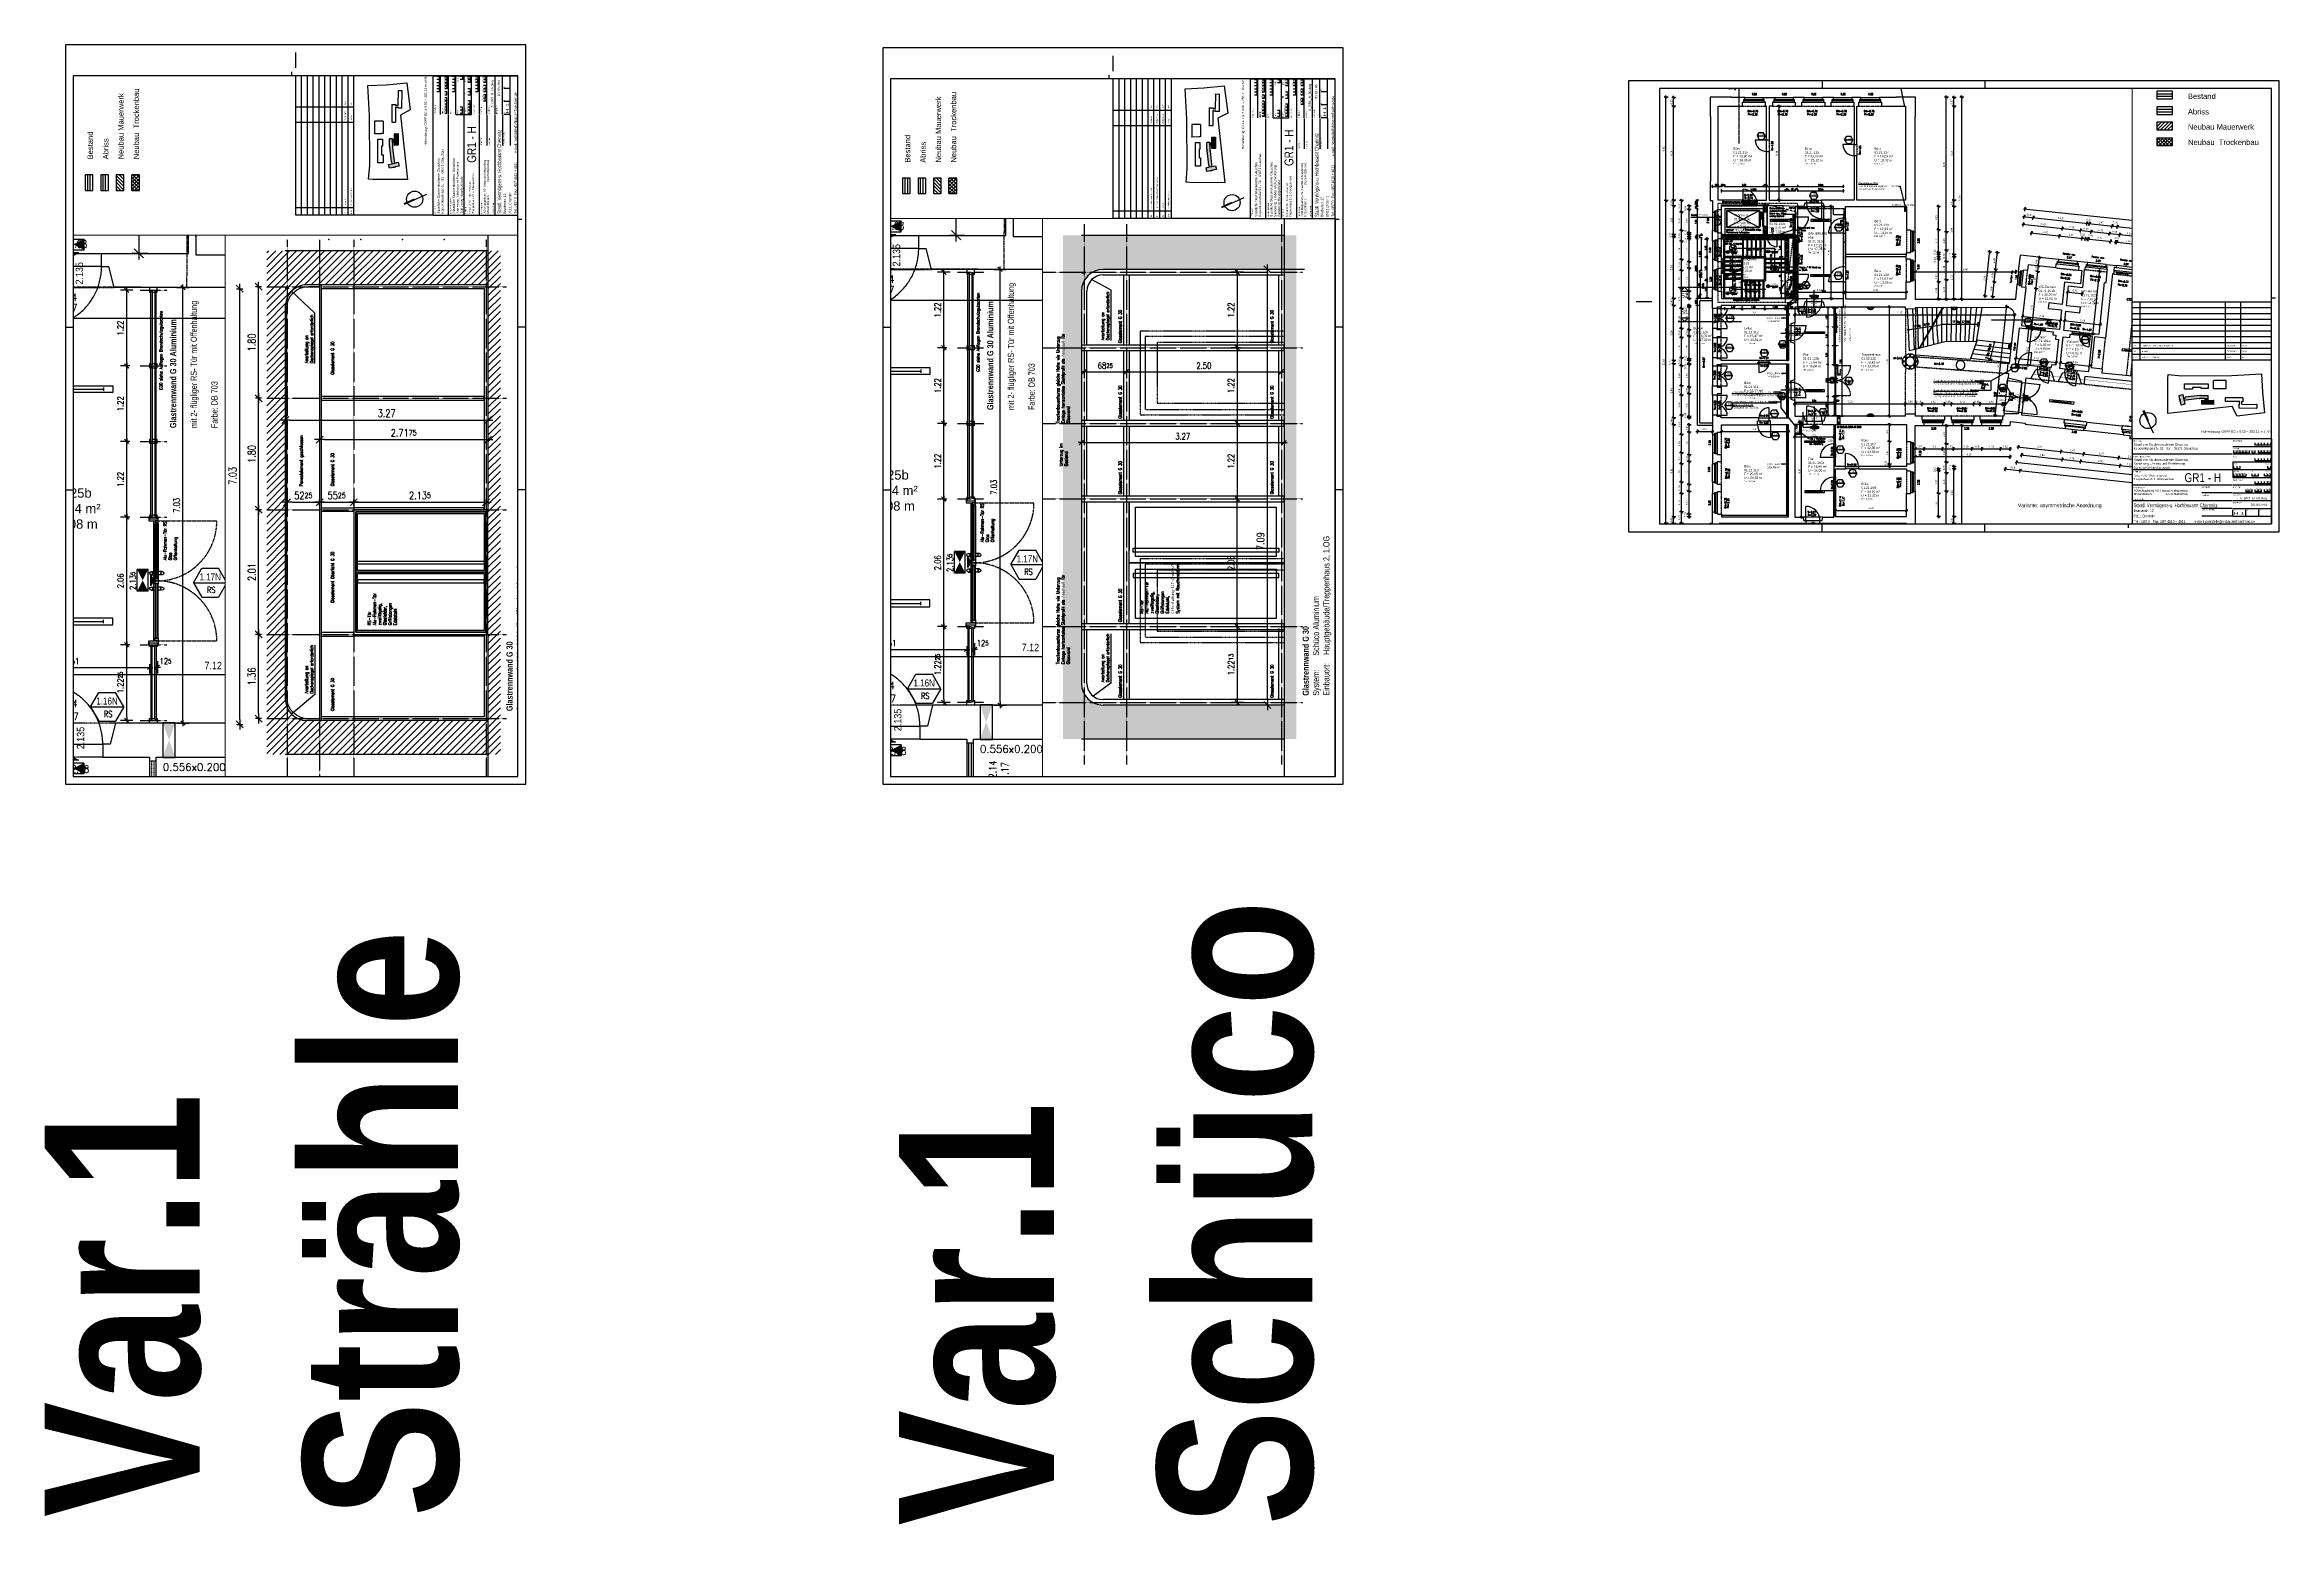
# Paper-space layout 'Detail_F30-Glaswand_1.OG' of a CAD drawing. Header units: metres. Extents: x 144 to 1586, y -224 to 731.
# The model-space entities are those that its viewports show. They can reach past a viewport. Long polylines and large blocks are cut down to what shows.
import ezdxf
from ezdxf.enums import TextEntityAlignment as Align

# ---------------------------------------------------------------- set-up
doc = ezdxf.new("R2010")
doc.units = ezdxf.units.M
doc.header["$LTSCALE"] = 0.03
for name, pattern in [('AUSGEZOGEN', [0]), ('DASHED', [0]), ('DOT', [6, 0, -6]), ('GESTRICHELT', [9, 6, -3]), ('GESTRICHELT2', [4.5, 3, -1.5]), ('STRICHLINIE', [19.05, 12.7, -6.35]), ('STRICHPUNKT', [24, 12, -6, 0, -6])]:
    doc.linetypes.add(name, pattern=pattern)
doc.layers.get('0').update_dxf_attribs({"linetype": 'CONTINUOUS'})
doc.layers.get('Defpoints').update_dxf_attribs({"linetype": 'CONTINUOUS'})
for name, color, linetype in [('1_Legende', 7, 'CONTINUOUS'), ('1_Plankopf', 7, 'CONTINUOUS'), ('1_PLANRAHMEN', 7, 'CONTINUOUS'), ('A_abriss', 44, '_ABBRUCH'), ('A_ansicht', 9, 'DASHED'), ('A_aufzug', 3, 'CONTINUOUS'), ('A_bemaßung', 2, 'CONTINUOUS'), ('A_BRANDSCHUTZ', 10, 'CONTINUOUS'), ('A_Elektro', 1, 'STRICHLINIE'), ('A_Fenster', 7, 'CONTINUOUS'), ('A_höhen', 3, 'CONTINUOUS'), ('A_MÖBEL', 1, 'CONTINUOUS'), ('A_NEU_BEMAßUNG', 2, 'CONTINUOUS'), ('A_NR_TÜR', 1, 'CONTINUOUS'), ('A_räume', 5, 'CONTINUOUS'), ('A_schraffur', 10, 'CONTINUOUS'), ('A_TECHNOLOGIE', 7, 'CONTINUOUS'), ('A_text', 5, 'CONTINUOUS'), ('A_treppe', 3, 'CONTINUOUS'), ('A_TREPPE_NEU', 3, 'CONTINUOUS'), ('A_trockenbau', 2, 'CONTINUOUS'), ('A_Tuer_neu', 1, 'CONTINUOUS'), ('A_Tuernummern', 1, 'CONTINUOUS'), ('A_TXT-TUER', 1, 'CONTINUOUS'), ('A_türen', 9, 'CONTINUOUS'), ('A_verdeckt', 8, 'GESTRICHELT2'), ('A_wände', 4, 'CONTINUOUS'), ('A_WÄNDE_NEU', 6, 'CONTINUOUS'), ('CKMA0002', 2, 'CONTINUOUS'), ('CKSF2002', 1, 'CONTINUOUS'), ('E__DURCHBR', 2, 'CONTINUOUS'), ('E__LEUCHTEN', 6, 'AUSGEZOGEN'), ('E__VERSYS', 2, 'AUSGEZOGEN')]:
    doc.layers.add(name, color=color, linetype=linetype)
doc.styles.add('ARIAL', font='ARIAL.TTF')
doc.styles.add('ARIAL-F', font='ARIALBD.TTF', dxfattribs={"width": 0.8, "height": 1.15})
doc.styles.add('arial-n', font='ARIALN.TTF')
doc.styles.add('BOLDSIMP_FNT', font='TXT', dxfattribs={"height": 1})
doc.styles.add('ISO9', font='iso8.shx', dxfattribs={"height": 0.12})
doc.styles.add('NORM', font='simplex.shx', dxfattribs={"width": 0.7, "bigfont": 'bigfont.shx'})
doc.styles.add('PITSIMP8', font='PITSIMP8.SHX')
doc.styles.add('SIMPLEX', font='simplex.shx', dxfattribs={"width": 0.8, "height": 0.1})
doc.styles.add('SIMPLEXD', font='SIMPLEXD.shx', dxfattribs={"width": 0.8, "height": 0.12})
doc.styles.get("Standard").update_dxf_attribs({"font": 'txt', "height": 1})
doc.linetypes.add('_ABBRUCH', pattern='A,25,[101,cadkon.shx,S=3.5,R=0,X=0,Y=0],25', length=50)
doc.dimstyles.new('DIN', dxfattribs={"dimtxt": 0.03, "dimasz": 0.08, "dimexe": 0.05, "dimexo": 0.244839, "dimgap": 0.05, "dimtad": 1, "dimdec": 4, "dimrnd": 0.0025, "dimzin": 0, "dimdsep": 46, "dimtxsty": 'SIMPLEXD', "dimblk": 'DIMCROSS', "dimblk1": 'DIMCROSS', "dimblk2": 'DIMCROSS', "dimsah": 1, "dimcen": 2.5, "dimdle": 0.04, "dimclrd": 252, "dimclre": 252, "dimclrt": 252, "dimadec": 0, "dimazin": 0, "dimtfac": 1, "dimtdec": 4, "dimtix": 1, "dimtmove": 2, "dimatfit": 3, "dimldrblk": 'DIMCROSS', "dimfxl": 1, "dimtvp": 1, "dimtolj": 1, "dimtzin": 0, "dimarcsym": 0})
doc.dimstyles.get("Standard").update_dxf_attribs({"dimtxt": 0.1, "dimasz": 0.05, "dimexe": 0.1, "dimexo": 0.0625, "dimgap": 0.05, "dimtad": 1, "dimdec": 4, "dimzin": 0, "dimdsep": 46, "dimlunit": 3, "dimtxsty": 'SIMPLEX', "dimblk": 'DIMCROSS', "dimcen": 0.09, "dimdle": 0.025, "dimclrd": 1, "dimclre": 1, "dimclrt": 6, "dimadec": 0, "dimazin": 0, "dimtfac": 1, "dimtdec": 4, "dimtofl": 0, "dimtmove": 2, "dimatfit": 3, "dimldrblk": 'DIMCROSS', "dimfxl": 1, "dimtvp": 1, "dimtolj": 1, "dimtzin": 0, "dimarcsym": 0})
pattern_1 = [(45, (-21.1683, 0), (-0.056126601, 0.056126601), [])]

# ---------------------------------------------------------------- blocks, each defined once
blk = doc.blocks.new('A$C699961ED')
at = {"layer": '1_Plankopf', "linetype": 'Continuous', "insert": (1.6, 8.4), "char_height": 2.5, "width": 81.002, "attachment_point": 1}
blk.add_mtext('\\fArial|b0|i0|c0|p34;ACM Magdeburg AG, Hauptbüro Magdeburg\\PMozartstraße 5                  39106 Magdeburg', dxfattribs=at)
blk = doc.blocks.new('SLASH1')
at = {"layer": 'A_bemaßung', "color": 2, "linetype": 'Continuous'}
for p, q in [((0.07663, 0.07663), (-0.07319, -0.07319)), ((0, -0.14068), (0, 0.11466))]:
    blk.add_line(p, q, dxfattribs=at)
blk = doc.blocks.new('Aufzug')
at = {"layer": 'A_aufzug', "color": 1, "linetype": 'GESTRICHELT'}
for p, q in [((2.74, 0.24), (-0.24, 0.24)), ((-0.24, 0.24), (-0.24, -1.94)), ((2.74, 0.03), (2.74, 0.24))]:
    blk.add_line(p, q, dxfattribs=at)
at = {"layer": 'A_aufzug', "linetype": 'Continuous'}
for p, q in [((2.5, 0), (0, 0)), ((0, 0), (0, -1.7)), ((2.5, -1.7), (2.5, 0)), ((2.74, -1.94), (2.74, 0.03)), ((2.24, -0.119), (0.14, -0.119)), ((0.14, -0.119), (0.14, -1.219)), ((2.24, -1.219), (2.24, -0.119)), ((2.299, -0.227), (2.24, -0.227)), ((2.299, -0.227), (2.299, -0.677)), ((2.359, -0.227), (2.299, -0.227)), ((2.359, -0.677), (2.359, -0.227)), ((2.383, -0.227), (2.383, -0.677)), ((2.443, -0.227), (2.383, -0.227)), ((2.443, -0.677), (2.443, -0.227)), ((2.443, -0.227), (2.5, -0.227)), ((2.74, -0.227), (2.5, -0.227)), ((2.299, -0.677), (2.239, -0.677)), ((2.239, -0.677), (2.24, -1.128)), ((2.3, -1.128), (2.299, -0.677)), ((2.299, -0.677), (2.359, -0.677)), ((2.383, -0.677), (2.443, -0.677)), ((2.441, -0.677), (2.441, -1.127)), ((2.5, -0.677), (2.443, -0.677)), ((0.14, -1.219), (2.24, -1.219)), ((2.24, -1.128), (2.3, -1.128)), ((2.441, -1.127), (2.5, -1.127)), ((2.5, -1.127), (2.74, -1.127)), ((0, -1.7), (2.5, -1.7)), ((-0.24, -1.94), (2.74, -1.94))]:
    blk.add_line(p, q, dxfattribs=at)
blk = doc.blocks.new('DIMCROSS')
at = {"color": 0, "linetype": 'ByBlock'}
blk.add_line((-1, 0), (1, 0), dxfattribs=at)
at = {"linetype": 'ByBlock'}
blk.add_line((-0.707107, -0.707107), (0.707107, 0.707107), dxfattribs=at)
blk = doc.blocks.new('*D8')
at = {"layer": 'CKMA0002', "color": 1, "lineweight": -2}
for p, q in [((-1137.894, 286.538), (-1137.994, 286.538)), ((-1137.944, 285.259), (-1137.944, 286.458)), ((-1137.894, 285.179), (-1137.994, 285.179))]:
    blk.add_line(p, q, dxfattribs=at)
at = {"layer": 'Defpoints', "color": 0}
for p in [(-1137.944, 286.538), (-1137.453, 286.538), (-1137.453, 285.179)]:
    blk.add_point(p, dxfattribs=at)
at = {"layer": 'CKMA0002', "color": 1, "lineweight": -2, "xscale": 0.08, "yscale": 0.08, "zscale": 0.08}
for p, rotation in [((-1137.944, 286.538), 90), ((-1137.944, 285.179), 270)]:
    blk.add_blockref('DIMCROSS', p, dxfattribs=dict(at, rotation=rotation))
at = {"layer": 'CKMA0002', "color": 6, "insert": (-1138.054, 285.859), "char_height": 0.12, "attachment_point": 5, "rotation": 90, "style": 'SIMPLEXD'}
blk.add_mtext('\\A1;1.36{\\A1\\H0.7x\\S;}', dxfattribs=at)
blk = doc.blocks.new('*D9')
at = {"layer": 'CKMA0002', "color": 1, "lineweight": -2}
for p, q in [((-1137.894, 288.548), (-1137.994, 288.548)), ((-1137.944, 286.618), (-1137.944, 288.468))]:
    blk.add_line(p, q, dxfattribs=at)
at = {"layer": 'Defpoints', "color": 0}
for p in [(-1137.944, 288.548), (-1137.253, 288.548), (-1137.453, 286.538)]:
    blk.add_point(p, dxfattribs=at)
at = {"layer": 'CKMA0002', "color": 1, "lineweight": -2, "xscale": 0.08, "yscale": 0.08, "zscale": 0.08}
for p, rotation in [((-1137.944, 288.548), 90), ((-1137.944, 286.538), 270)]:
    blk.add_blockref('DIMCROSS', p, dxfattribs=dict(at, rotation=rotation))
at = {"layer": 'CKMA0002', "color": 6, "insert": (-1138.054, 287.543), "char_height": 0.12, "attachment_point": 5, "rotation": 90, "style": 'SIMPLEXD'}
blk.add_mtext('\\A1;2.01{\\A1\\H0.7x\\S;}', dxfattribs=at)
blk = doc.blocks.new('*D10')
at = {"layer": 'CKMA0002', "color": 1, "lineweight": -2}
for p, q in [((-1137.894, 290.348), (-1137.994, 290.348)), ((-1137.944, 288.628), (-1137.944, 290.268))]:
    blk.add_line(p, q, dxfattribs=at)
at = {"layer": 'Defpoints', "color": 0}
for p in [(-1137.944, 290.348), (-1137.453, 290.348), (-1137.253, 288.548)]:
    blk.add_point(p, dxfattribs=at)
at = {"layer": 'CKMA0002', "color": 1, "lineweight": -2, "xscale": 0.08, "yscale": 0.08, "zscale": 0.08}
for p, rotation in [((-1137.944, 290.348), 90), ((-1137.944, 288.548), 270)]:
    blk.add_blockref('DIMCROSS', p, dxfattribs=dict(at, rotation=rotation))
at = {"layer": 'CKMA0002', "color": 6, "insert": (-1138.054, 289.448), "char_height": 0.12, "attachment_point": 5, "rotation": 90, "style": 'SIMPLEXD'}
blk.add_mtext('\\A1;1.80{\\A1\\H0.7x\\S;}', dxfattribs=at)
blk = doc.blocks.new('*D11')
at = {"layer": 'CKMA0002', "color": 1, "lineweight": -2}
for p, q in [((-1137.894, 292.148), (-1137.994, 292.148)), ((-1137.944, 290.428), (-1137.944, 292.068))]:
    blk.add_line(p, q, dxfattribs=at)
at = {"layer": 'Defpoints', "color": 0}
for p in [(-1137.944, 292.148), (-1137.344, 292.148), (-1137.453, 290.348)]:
    blk.add_point(p, dxfattribs=at)
at = {"layer": 'CKMA0002', "color": 1, "lineweight": -2, "xscale": 0.08, "yscale": 0.08, "zscale": 0.08}
for p, rotation in [((-1137.944, 292.148), 90), ((-1137.944, 290.348), 270)]:
    blk.add_blockref('DIMCROSS', p, dxfattribs=dict(at, rotation=rotation))
at = {"layer": 'CKMA0002', "color": 6, "insert": (-1138.054, 291.248), "char_height": 0.12, "attachment_point": 5, "rotation": 90, "style": 'SIMPLEXD'}
blk.add_mtext('\\A1;1.80{\\A1\\H0.7x\\S;}', dxfattribs=at)
blk = doc.blocks.new('*D12')
at = {"layer": 'CKMA0002', "color": 1, "lineweight": -2}
for p, q in [((-1137.512, 290.045), (-1137.512, 289.945)), ((-1137.432, 289.995), (-1134.322, 289.995)), ((-1134.242, 290.045), (-1134.242, 289.945))]:
    blk.add_line(p, q, dxfattribs=at)
at = {"layer": 'Defpoints', "color": 0}
for p in [(-1137.512, 291.246), (-1134.242, 291.246), (-1134.242, 289.995)]:
    blk.add_point(p, dxfattribs=at)
at = {"layer": 'CKMA0002', "color": 1, "lineweight": -2, "xscale": 0.08, "yscale": 0.08, "zscale": 0.08, "rotation": 180}
blk.add_blockref('DIMCROSS', (-1137.512, 289.995), dxfattribs=at)
at = {"layer": 'CKMA0002', "color": 1, "lineweight": -2, "xscale": 0.08, "yscale": 0.08, "zscale": 0.08}
blk.add_blockref('DIMCROSS', (-1134.242, 289.995), dxfattribs=at)
at = {"layer": 'CKMA0002', "color": 6, "insert": (-1135.877, 290.105), "char_height": 0.12, "attachment_point": 5, "style": 'SIMPLEXD'}
blk.add_mtext('\\A1;3.27{\\A1\\H0.7x\\S;}', dxfattribs=at)
blk = doc.blocks.new('*D13')
at = {"layer": 'CKMA0002', "color": 1, "lineweight": -2}
for p, q in [((-1138.298, 292.114), (-1138.198, 292.114)), ((-1138.248, 285.164), (-1138.248, 292.034)), ((-1138.298, 285.084), (-1138.198, 285.084))]:
    blk.add_line(p, q, dxfattribs=at)
at = {"layer": 'Defpoints', "color": 0}
for p in [(-1138.776, 292.114), (-1138.248, 292.114), (-1138.776, 285.084)]:
    blk.add_point(p, dxfattribs=at)
at = {"layer": 'CKMA0002', "color": 1, "lineweight": -2, "xscale": 0.08, "yscale": 0.08, "zscale": 0.08}
for p, rotation in [((-1138.248, 292.114), 90), ((-1138.248, 285.084), 270)]:
    blk.add_blockref('DIMCROSS', p, dxfattribs=dict(at, rotation=rotation))
at = {"layer": 'CKMA0002', "color": 6, "insert": (-1138.361, 289.096), "char_height": 0.12, "attachment_point": 5, "rotation": 90, "style": 'SIMPLEXD'}
blk.add_mtext('\\A1;7.03{\\A1\\H0.7x\\S;}', dxfattribs=at)
blk = doc.blocks.new('*D14')
at = {"layer": 'CKMA0002', "color": 1, "lineweight": -2}
for p, q in [((-1137.482, 288.62), (-1137.482, 288.72)), ((-1137.402, 288.67), (-1137.039, 288.67)), ((-1136.959, 288.62), (-1136.959, 288.72))]:
    blk.add_line(p, q, dxfattribs=at)
at = {"layer": 'Defpoints', "color": 0}
for p in [(-1137.482, 288.583), (-1136.959, 288.67), (-1136.959, 288.583)]:
    blk.add_point(p, dxfattribs=at)
at = {"layer": 'CKMA0002', "color": 1, "lineweight": -2, "xscale": 0.08, "yscale": 0.08, "zscale": 0.08, "rotation": 180}
blk.add_blockref('DIMCROSS', (-1137.482, 288.67), dxfattribs=at)
at = {"layer": 'CKMA0002', "color": 1, "lineweight": -2, "xscale": 0.08, "yscale": 0.08, "zscale": 0.08}
blk.add_blockref('DIMCROSS', (-1136.959, 288.67), dxfattribs=at)
at = {"layer": 'CKMA0002', "color": 6, "insert": (-1137.221, 288.78), "char_height": 0.12, "attachment_point": 5, "style": 'SIMPLEXD'}
blk.add_mtext('\\A1;52{\\A1\\H0.7x\\S25;}', dxfattribs=at)
blk = doc.blocks.new('*D15')
at = {"layer": 'CKMA0002', "color": 1, "lineweight": -2}
for p, q in [((-1136.879, 288.67), (-1136.487, 288.67)), ((-1136.407, 288.62), (-1136.407, 288.72))]:
    blk.add_line(p, q, dxfattribs=at)
at = {"layer": 'Defpoints', "color": 0}
for p in [(-1136.959, 288.583), (-1136.407, 288.67), (-1136.407, 288.27)]:
    blk.add_point(p, dxfattribs=at)
at = {"layer": 'CKMA0002', "color": 1, "lineweight": -2, "xscale": 0.08, "yscale": 0.08, "zscale": 0.08, "rotation": 180}
blk.add_blockref('DIMCROSS', (-1136.959, 288.67), dxfattribs=at)
at = {"layer": 'CKMA0002', "color": 1, "lineweight": -2, "xscale": 0.08, "yscale": 0.08, "zscale": 0.08}
blk.add_blockref('DIMCROSS', (-1136.407, 288.67), dxfattribs=at)
at = {"layer": 'CKMA0002', "color": 6, "insert": (-1136.683, 288.78), "char_height": 0.12, "attachment_point": 5, "style": 'SIMPLEXD'}
blk.add_mtext('\\A1;55{\\A1\\H0.7x\\S25;}', dxfattribs=at)
blk = doc.blocks.new('*D16')
at = {"layer": 'CKMA0002', "color": 1, "lineweight": -2}
for p, q in [((-1136.327, 288.67), (-1134.352, 288.67)), ((-1134.272, 288.62), (-1134.272, 288.72))]:
    blk.add_line(p, q, dxfattribs=at)
at = {"layer": 'Defpoints', "color": 0}
for p in [(-1134.272, 288.67), (-1136.407, 288.27), (-1134.272, 288.07)]:
    blk.add_point(p, dxfattribs=at)
at = {"layer": 'CKMA0002', "color": 1, "lineweight": -2, "xscale": 0.08, "yscale": 0.08, "zscale": 0.08, "rotation": 180}
blk.add_blockref('DIMCROSS', (-1136.407, 288.67), dxfattribs=at)
at = {"layer": 'CKMA0002', "color": 1, "lineweight": -2, "xscale": 0.08, "yscale": 0.08, "zscale": 0.08}
blk.add_blockref('DIMCROSS', (-1134.272, 288.67), dxfattribs=at)
at = {"layer": 'CKMA0002', "color": 6, "insert": (-1135.339, 288.78), "char_height": 0.12, "attachment_point": 5, "style": 'SIMPLEXD'}
blk.add_mtext('\\A1;2.13{\\A1\\H0.7x\\S5;}', dxfattribs=at)
blk = doc.blocks.new('*D17')
at = {"layer": 'CKMA0002', "color": 1, "lineweight": -2}
for p, q in [((-1136.959, 289.731), (-1136.959, 289.631)), ((-1136.879, 289.681), (-1134.322, 289.681)), ((-1134.242, 289.731), (-1134.242, 289.631))]:
    blk.add_line(p, q, dxfattribs=at)
at = {"layer": 'Defpoints', "color": 0}
for p in [(-1136.959, 289.864), (-1134.242, 289.864), (-1134.242, 289.681)]:
    blk.add_point(p, dxfattribs=at)
at = {"layer": 'CKMA0002', "color": 1, "lineweight": -2, "xscale": 0.08, "yscale": 0.08, "zscale": 0.08, "rotation": 180}
blk.add_blockref('DIMCROSS', (-1136.959, 289.681), dxfattribs=at)
at = {"layer": 'CKMA0002', "color": 1, "lineweight": -2, "xscale": 0.08, "yscale": 0.08, "zscale": 0.08}
blk.add_blockref('DIMCROSS', (-1134.242, 289.681), dxfattribs=at)
at = {"layer": 'CKMA0002', "color": 6, "insert": (-1135.601, 289.791), "char_height": 0.12, "attachment_point": 5, "style": 'SIMPLEXD'}
blk.add_mtext('\\A1;2.71{\\A1\\H0.7x\\S75;}', dxfattribs=at)
blk = doc.blocks.new('*D22')
at = {"layer": 'CKMA0002', "color": 1, "lineweight": -2}
for p, q in [((-1096.363, 292.178), (-1096.163, 292.178)), ((-1096.263, 285.199), (-1096.263, 292.128)), ((-1096.363, 285.149), (-1096.163, 285.149))]:
    blk.add_line(p, q, dxfattribs=at)
at = {"layer": 'Defpoints', "color": 0}
for p in [(-1097.63, 292.178), (-1096.263, 292.178), (-1097.63, 285.149)]:
    blk.add_point(p, dxfattribs=at)
at = {"layer": 'CKMA0002', "color": 1, "lineweight": -2, "xscale": 0.05, "yscale": 0.05, "zscale": 0.05}
for p, rotation in [((-1096.263, 292.178), 90), ((-1096.263, 285.149), 270)]:
    blk.add_blockref('DIMCROSS', p, dxfattribs=dict(at, rotation=rotation))
at = {"layer": 'CKMA0002', "color": 3, "insert": (-1096.363, 288.664), "char_height": 0.1, "attachment_point": 5, "rotation": 90, "style": 'SIMPLEX'}
blk.add_mtext('\\A1;7.03{\\A1\\H0.7x\\S;}', dxfattribs=at)
blk = doc.blocks.new('*D95')
at = {"layer": 'CKMA0002', "color": 1, "linetype": 'Continuous', "lineweight": -2}
for p, q in [((-1097.12, 286.415), (-1097.27, 286.415)), ((-1097.17, 285.243), (-1097.17, 286.365)), ((-1097.07, 285.193), (-1097.27, 285.193))]:
    blk.add_line(p, q, dxfattribs=at)
at = {"layer": 'Defpoints', "color": 0, "linetype": 'Continuous'}
for p in [(-1097.17, 286.415), (-1096.524, 286.415), (-1096.474, 285.193)]:
    blk.add_point(p, dxfattribs=at)
at = {"layer": 'CKMA0002', "color": 1, "linetype": 'Continuous', "lineweight": -2, "xscale": 0.05, "yscale": 0.05, "zscale": 0.05}
for p, rotation in [((-1097.17, 286.415), 90), ((-1097.17, 285.193), 270)]:
    blk.add_blockref('DIMCROSS', p, dxfattribs=dict(at, rotation=rotation))
at = {"layer": 'CKMA0002', "color": 3, "linetype": 'Continuous', "insert": (-1097.27, 285.804), "char_height": 0.1, "attachment_point": 5, "rotation": 90, "style": 'SIMPLEX'}
blk.add_mtext('\\A1;1.22{\\A1\\H0.7x\\S25;}', dxfattribs=at)
blk = doc.blocks.new('*D96')
at = {"layer": 'CKMA0002', "color": 1, "linetype": 'Continuous', "lineweight": -2}
for p, q in [((-1097.12, 288.474), (-1097.27, 288.474)), ((-1097.17, 286.465), (-1097.17, 288.424))]:
    blk.add_line(p, q, dxfattribs=at)
at = {"layer": 'Defpoints', "color": 0, "linetype": 'Continuous'}
for p in [(-1097.17, 288.474), (-1096.524, 288.474), (-1096.524, 286.415)]:
    blk.add_point(p, dxfattribs=at)
at = {"layer": 'CKMA0002', "color": 1, "linetype": 'Continuous', "lineweight": -2, "xscale": 0.05, "yscale": 0.05, "zscale": 0.05}
for p, rotation in [((-1097.17, 288.474), 90), ((-1097.17, 286.415), 270)]:
    blk.add_blockref('DIMCROSS', p, dxfattribs=dict(at, rotation=rotation))
at = {"layer": 'CKMA0002', "color": 3, "linetype": 'Continuous', "insert": (-1097.27, 287.445), "char_height": 0.1, "attachment_point": 5, "rotation": 90, "style": 'SIMPLEX'}
blk.add_mtext('\\A1;2.06{\\A1\\H0.7x\\S;}', dxfattribs=at)
blk = doc.blocks.new('*D97')
at = {"layer": 'CKMA0002', "color": 1, "linetype": 'Continuous', "lineweight": -2}
for p, q in [((-1097.12, 289.694), (-1097.27, 289.694)), ((-1097.17, 288.524), (-1097.17, 289.644))]:
    blk.add_line(p, q, dxfattribs=at)
at = {"layer": 'Defpoints', "color": 0, "linetype": 'Continuous'}
for p in [(-1097.17, 289.694), (-1096.524, 289.694), (-1096.524, 288.474)]:
    blk.add_point(p, dxfattribs=at)
at = {"layer": 'CKMA0002', "color": 1, "linetype": 'Continuous', "lineweight": -2, "xscale": 0.05, "yscale": 0.05, "zscale": 0.05}
for p, rotation in [((-1097.17, 289.694), 90), ((-1097.17, 288.474), 270)]:
    blk.add_blockref('DIMCROSS', p, dxfattribs=dict(at, rotation=rotation))
at = {"layer": 'CKMA0002', "color": 3, "linetype": 'Continuous', "insert": (-1097.27, 289.084), "char_height": 0.1, "attachment_point": 5, "rotation": 90, "style": 'SIMPLEX'}
blk.add_mtext('\\A1;1.22{\\A1\\H0.7x\\S;}', dxfattribs=at)
blk = doc.blocks.new('*D98')
at = {"layer": 'CKMA0002', "color": 1, "linetype": 'Continuous', "lineweight": -2}
for p, q in [((-1097.12, 290.914), (-1097.27, 290.914)), ((-1097.17, 289.744), (-1097.17, 290.864))]:
    blk.add_line(p, q, dxfattribs=at)
at = {"layer": 'Defpoints', "color": 0, "linetype": 'Continuous'}
for p in [(-1097.17, 290.914), (-1096.524, 290.914), (-1096.524, 289.694)]:
    blk.add_point(p, dxfattribs=at)
at = {"layer": 'CKMA0002', "color": 1, "linetype": 'Continuous', "lineweight": -2, "xscale": 0.05, "yscale": 0.05, "zscale": 0.05}
for p, rotation in [((-1097.17, 290.914), 90), ((-1097.17, 289.694), 270)]:
    blk.add_blockref('DIMCROSS', p, dxfattribs=dict(at, rotation=rotation))
at = {"layer": 'CKMA0002', "color": 3, "linetype": 'Continuous', "insert": (-1097.27, 290.304), "char_height": 0.1, "attachment_point": 5, "rotation": 90, "style": 'SIMPLEX'}
blk.add_mtext('\\A1;1.22{\\A1\\H0.7x\\S;}', dxfattribs=at)
blk = doc.blocks.new('*D99')
at = {"layer": 'CKMA0002', "color": 1, "linetype": 'Continuous', "lineweight": -2}
for p, q in [((-1097.07, 292.134), (-1097.27, 292.134)), ((-1097.17, 290.964), (-1097.17, 292.084))]:
    blk.add_line(p, q, dxfattribs=at)
at = {"layer": 'Defpoints', "color": 0, "linetype": 'Continuous'}
for p in [(-1097.17, 292.134), (-1096.524, 292.134), (-1096.524, 290.914)]:
    blk.add_point(p, dxfattribs=at)
at = {"layer": 'CKMA0002', "color": 1, "linetype": 'Continuous', "lineweight": -2, "xscale": 0.05, "yscale": 0.05, "zscale": 0.05}
for p, rotation in [((-1097.17, 292.134), 90), ((-1097.17, 290.914), 270)]:
    blk.add_blockref('DIMCROSS', p, dxfattribs=dict(at, rotation=rotation))
at = {"layer": 'CKMA0002', "color": 3, "linetype": 'Continuous', "insert": (-1097.27, 291.524), "char_height": 0.1, "attachment_point": 5, "rotation": 90, "style": 'SIMPLEX'}
blk.add_mtext('\\A1;1.22{\\A1\\H0.7x\\S;}', dxfattribs=at)
blk = doc.blocks.new('*D100')
at = {"layer": 'CKMA0002', "color": 1, "lineweight": -2}
for p, q in [((-1099.31, 286.148), (-1099.31, 285.948)), ((-1099.26, 286.048), (-1096.85, 286.048)), ((-1096.8, 286.098), (-1096.8, 285.948))]:
    blk.add_line(p, q, dxfattribs=at)
at = {"layer": 'Defpoints', "color": 0}
for p in [(-1099.31, 288.494), (-1096.8, 288.444), (-1096.8, 286.048)]:
    blk.add_point(p, dxfattribs=at)
at = {"layer": 'CKMA0002', "color": 1, "lineweight": -2, "xscale": 0.05, "yscale": 0.05, "zscale": 0.05, "rotation": 180}
blk.add_blockref('DIMCROSS', (-1099.31, 286.048), dxfattribs=at)
at = {"layer": 'CKMA0002', "color": 1, "lineweight": -2, "xscale": 0.05, "yscale": 0.05, "zscale": 0.05}
blk.add_blockref('DIMCROSS', (-1096.8, 286.048), dxfattribs=at)
at = {"layer": 'CKMA0002', "color": 3, "insert": (-1098.055, 286.148), "char_height": 0.1, "attachment_point": 5, "style": 'SIMPLEX'}
blk.add_mtext('\\A1;2.51{\\A1\\H0.7x\\S;}', dxfattribs=at)
blk = doc.blocks.new('*D101')
at = {"layer": 'CKMA0002', "color": 1, "lineweight": -2}
for p, q in [((-1096.8, 286.048), (-1096.8, 286.048)), ((-1096.8, 286.048), (-1096.8, 286.048)), ((-1096.675, 286.148), (-1096.675, 285.948))]:
    blk.add_line(p, q, dxfattribs=at)
at = {"layer": 'Defpoints', "color": 0}
for p in [(-1096.8, 288.444), (-1096.675, 288.444), (-1096.675, 286.048)]:
    blk.add_point(p, dxfattribs=at)
at = {"layer": 'CKMA0002', "color": 1, "lineweight": -2, "xscale": 0.05, "yscale": 0.05, "zscale": 0.05}
blk.add_blockref('DIMCROSS', (-1096.8, 286.048), dxfattribs=at)
at = {"layer": 'CKMA0002', "color": 1, "lineweight": -2, "xscale": 0.05, "yscale": 0.05, "zscale": 0.05, "rotation": 180}
blk.add_blockref('DIMCROSS', (-1096.675, 286.048), dxfattribs=at)
at = {"layer": 'CKMA0002', "color": 3, "insert": (-1096.543, 286.148), "char_height": 0.1, "attachment_point": 5, "style": 'SIMPLEX'}
blk.add_mtext('\\A1;12{\\A1\\H0.7x\\S5;}', dxfattribs=at)
blk = doc.blocks.new('*D102')
at = {"layer": 'CKMA0002', "color": 1, "linetype": 'Continuous', "lineweight": -2}
for p, q in [((-1123.615, 292.178), (-1124.265, 292.178)), ((-1124.215, 285.229), (-1124.215, 292.098)), ((-1123.945, 285.149), (-1124.265, 285.149))]:
    blk.add_line(p, q, dxfattribs=at)
at = {"layer": 'Defpoints', "color": 0, "linetype": 'Continuous'}
for p in [(-1124.215, 292.178), (-1123.615, 292.178), (-1123.945, 285.149)]:
    blk.add_point(p, dxfattribs=at)
at = {"layer": 'CKMA0002', "color": 1, "linetype": 'Continuous', "lineweight": -2, "xscale": 0.08, "yscale": 0.08, "zscale": 0.08}
for p, rotation in [((-1124.215, 292.178), 90), ((-1124.215, 285.149), 270)]:
    blk.add_blockref('DIMCROSS', p, dxfattribs=dict(at, rotation=rotation))
at = {"layer": 'CKMA0002', "color": 6, "linetype": 'Continuous', "insert": (-1124.325, 287.794), "char_height": 0.12, "attachment_point": 5, "rotation": 90, "style": 'SIMPLEXD'}
blk.add_mtext('\\A1;7.09{\\A1\\H0.7x\\S;}', dxfattribs=at)
blk = doc.blocks.new('*D103')
at = {"layer": 'CKMA0002', "color": 1, "linetype": 'Continuous', "lineweight": -2}
for p, q in [((-1124.6, 292.134), (-1124.8, 292.134)), ((-1124.7, 292.084), (-1124.7, 290.964)), ((-1124.65, 290.914), (-1124.8, 290.914))]:
    blk.add_line(p, q, dxfattribs=at)
at = {"layer": 'Defpoints', "color": 0, "linetype": 'Continuous'}
for p in [(-1123.595, 292.134), (-1124.7, 290.914), (-1123.645, 290.914)]:
    blk.add_point(p, dxfattribs=at)
at = {"layer": 'CKMA0002', "color": 1, "linetype": 'Continuous', "lineweight": -2, "xscale": 0.05, "yscale": 0.05, "zscale": 0.05}
for p, rotation in [((-1124.7, 292.134), 90), ((-1124.7, 290.914), 270)]:
    blk.add_blockref('DIMCROSS', p, dxfattribs=dict(at, rotation=rotation))
at = {"layer": 'CKMA0002', "color": 6, "linetype": 'Continuous', "insert": (-1124.8, 291.524), "char_height": 0.1, "attachment_point": 5, "rotation": 90, "style": 'SIMPLEX'}
blk.add_mtext('\\A1;1.22{\\A1\\H0.7x\\S;}', dxfattribs=at)
blk = doc.blocks.new('*D104')
at = {"layer": 'CKMA0002', "color": 1, "linetype": 'Continuous', "lineweight": -2}
for p, q in [((-1124.7, 290.864), (-1124.7, 289.744)), ((-1124.75, 289.694), (-1124.6, 289.694))]:
    blk.add_line(p, q, dxfattribs=at)
at = {"layer": 'Defpoints', "color": 0, "linetype": 'Continuous'}
for p in [(-1123.645, 290.914), (-1125.251, 289.694), (-1124.7, 289.694)]:
    blk.add_point(p, dxfattribs=at)
at = {"layer": 'CKMA0002', "color": 1, "linetype": 'Continuous', "lineweight": -2, "xscale": 0.05, "yscale": 0.05, "zscale": 0.05}
for p, rotation in [((-1124.7, 290.914), 90), ((-1124.7, 289.694), 270)]:
    blk.add_blockref('DIMCROSS', p, dxfattribs=dict(at, rotation=rotation))
at = {"layer": 'CKMA0002', "color": 6, "linetype": 'Continuous', "insert": (-1124.8, 290.304), "char_height": 0.1, "attachment_point": 5, "rotation": 90, "style": 'SIMPLEX'}
blk.add_mtext('\\A1;1.22{\\A1\\H0.7x\\S;}', dxfattribs=at)
blk = doc.blocks.new('*D105')
at = {"layer": 'CKMA0002', "color": 1, "linetype": 'Continuous', "lineweight": -2}
for p, q in [((-1124.7, 289.644), (-1124.7, 288.524)), ((-1124.65, 288.474), (-1124.8, 288.474))]:
    blk.add_line(p, q, dxfattribs=at)
at = {"layer": 'Defpoints', "color": 0, "linetype": 'Continuous'}
for p in [(-1125.251, 289.694), (-1124.7, 288.474), (-1123.645, 288.474)]:
    blk.add_point(p, dxfattribs=at)
at = {"layer": 'CKMA0002', "color": 1, "linetype": 'Continuous', "lineweight": -2, "xscale": 0.05, "yscale": 0.05, "zscale": 0.05}
for p, rotation in [((-1124.7, 289.694), 90), ((-1124.7, 288.474), 270)]:
    blk.add_blockref('DIMCROSS', p, dxfattribs=dict(at, rotation=rotation))
at = {"layer": 'CKMA0002', "color": 6, "linetype": 'Continuous', "insert": (-1124.8, 289.084), "char_height": 0.1, "attachment_point": 5, "rotation": 90, "style": 'SIMPLEX'}
blk.add_mtext('\\A1;1.22{\\A1\\H0.7x\\S;}', dxfattribs=at)
blk = doc.blocks.new('*D106')
at = {"layer": 'CKMA0002', "color": 1, "linetype": 'Continuous', "lineweight": -2}
for p, q in [((-1124.7, 286.364), (-1124.7, 285.243)), ((-1124.6, 285.193), (-1124.8, 285.193))]:
    blk.add_line(p, q, dxfattribs=at)
at = {"layer": 'Defpoints', "color": 0, "linetype": 'Continuous'}
for p in [(-1123.645, 286.414), (-1124.7, 285.193), (-1123.645, 285.193)]:
    blk.add_point(p, dxfattribs=at)
at = {"layer": 'CKMA0002', "color": 1, "linetype": 'Continuous', "lineweight": -2, "xscale": 0.05, "yscale": 0.05, "zscale": 0.05}
for p, rotation in [((-1124.7, 286.414), 90), ((-1124.7, 285.193), 270)]:
    blk.add_blockref('DIMCROSS', p, dxfattribs=dict(at, rotation=rotation))
at = {"layer": 'CKMA0002', "color": 6, "linetype": 'Continuous', "insert": (-1124.8, 285.803), "char_height": 0.1, "attachment_point": 5, "rotation": 90, "style": 'SIMPLEX'}
blk.add_mtext('\\A1;1.22{\\A1\\H0.7x\\S13;}', dxfattribs=at)
blk = doc.blocks.new('*D107')
at = {"layer": 'CKMA0002', "color": 1, "lineweight": -2}
for p, q in [((-1124.6, 288.474), (-1124.8, 288.474)), ((-1124.7, 286.464), (-1124.7, 288.424)), ((-1124.6, 286.414), (-1124.8, 286.414))]:
    blk.add_line(p, q, dxfattribs=at)
at = {"layer": 'Defpoints', "color": 0}
for p in [(-1124.7, 288.474), (-1123.645, 288.474), (-1123.645, 286.414)]:
    blk.add_point(p, dxfattribs=at)
at = {"layer": 'CKMA0002', "color": 1, "lineweight": -2, "xscale": 0.05, "yscale": 0.05, "zscale": 0.05}
for p, rotation in [((-1124.7, 288.474), 90), ((-1124.7, 286.414), 270)]:
    blk.add_blockref('DIMCROSS', p, dxfattribs=dict(at, rotation=rotation))
at = {"layer": 'CKMA0002', "color": 6, "insert": (-1124.8, 287.444), "char_height": 0.1, "attachment_point": 5, "rotation": 90, "style": 'SIMPLEX'}
blk.add_mtext('\\A1;2.06{\\A1\\H0.7x\\S;}', dxfattribs=at)
blk = doc.blocks.new('*D108')
at = {"layer": 'CKMA0002', "color": 1, "lineweight": -2}
for p, q in [((-1127.171, 290.626), (-1127.171, 290.426)), ((-1127.121, 290.526), (-1126.539, 290.526)), ((-1126.489, 290.576), (-1126.489, 290.426))]:
    blk.add_line(p, q, dxfattribs=at)
at = {"layer": 'Defpoints', "color": 0}
for p in [(-1127.171, 290.964), (-1126.489, 290.914), (-1126.489, 290.526)]:
    blk.add_point(p, dxfattribs=at)
at = {"layer": 'CKMA0002', "color": 1, "lineweight": -2, "xscale": 0.05, "yscale": 0.05, "zscale": 0.05, "rotation": 180}
blk.add_blockref('DIMCROSS', (-1127.171, 290.526), dxfattribs=at)
at = {"layer": 'CKMA0002', "color": 1, "lineweight": -2, "xscale": 0.05, "yscale": 0.05, "zscale": 0.05}
blk.add_blockref('DIMCROSS', (-1126.489, 290.526), dxfattribs=at)
at = {"layer": 'CKMA0002', "color": 6, "insert": (-1126.83, 290.626), "char_height": 0.1, "attachment_point": 5, "style": 'SIMPLEX'}
blk.add_mtext('\\A1;68{\\A1\\H0.7x\\S25;}', dxfattribs=at)
blk = doc.blocks.new('*D109')
at = {"layer": 'CKMA0002', "color": 1, "lineweight": -2}
for p, q in [((-1123.989, 290.626), (-1123.989, 290.426)), ((-1126.439, 290.526), (-1124.039, 290.526))]:
    blk.add_line(p, q, dxfattribs=at)
at = {"layer": 'Defpoints', "color": 0}
for p in [(-1126.489, 290.914), (-1123.989, 290.914), (-1123.989, 290.526)]:
    blk.add_point(p, dxfattribs=at)
at = {"layer": 'CKMA0002', "color": 1, "lineweight": -2, "xscale": 0.05, "yscale": 0.05, "zscale": 0.05, "rotation": 180}
blk.add_blockref('DIMCROSS', (-1126.489, 290.526), dxfattribs=at)
at = {"layer": 'CKMA0002', "color": 1, "lineweight": -2, "xscale": 0.05, "yscale": 0.05, "zscale": 0.05}
blk.add_blockref('DIMCROSS', (-1123.989, 290.526), dxfattribs=at)
at = {"layer": 'CKMA0002', "color": 6, "insert": (-1125.239, 290.626), "char_height": 0.1, "attachment_point": 5, "style": 'SIMPLEX'}
blk.add_mtext('\\A1;2.50{\\A1\\H0.7x\\S;}', dxfattribs=at)
blk = doc.blocks.new('*D110')
at = {"layer": 'CKMA0002', "color": 1, "lineweight": -2}
for p, q in [((-1127.215, 289.484), (-1127.215, 289.284)), ((-1127.165, 289.384), (-1123.995, 289.384)), ((-1123.945, 289.484), (-1123.945, 289.284))]:
    blk.add_line(p, q, dxfattribs=at)
at = {"layer": 'Defpoints', "color": 0}
for p in [(-1127.215, 289.65), (-1123.945, 289.65), (-1123.945, 289.384)]:
    blk.add_point(p, dxfattribs=at)
at = {"layer": 'CKMA0002', "color": 1, "lineweight": -2, "xscale": 0.05, "yscale": 0.05, "zscale": 0.05, "rotation": 180}
blk.add_blockref('DIMCROSS', (-1127.215, 289.384), dxfattribs=at)
at = {"layer": 'CKMA0002', "color": 1, "lineweight": -2, "xscale": 0.05, "yscale": 0.05, "zscale": 0.05}
blk.add_blockref('DIMCROSS', (-1123.945, 289.384), dxfattribs=at)
at = {"layer": 'CKMA0002', "color": 6, "insert": (-1125.58, 289.484), "char_height": 0.1, "attachment_point": 5, "style": 'SIMPLEX'}
blk.add_mtext('\\A1;3.27{\\A1\\H0.7x\\S;}', dxfattribs=at)
blk = doc.blocks.new('*D114')
at = {"layer": 'CKMA0002', "color": 1, "lineweight": -2}
for p, q in [((-1104.637, 299.869), (-1104.637, 300.069)), ((-1104.04, 299.919), (-1104.04, 300.069)), ((-1104.587, 299.969), (-1104.09, 299.969))]:
    blk.add_line(p, q, dxfattribs=at)
at = {"layer": 'Defpoints', "color": 0}
for p in [(-1104.04, 299.969), (-1104.637, 298.659), (-1104.04, 298.709)]:
    blk.add_point(p, dxfattribs=at)
at = {"layer": 'CKMA0002', "color": 1, "lineweight": -2, "xscale": 0.05, "yscale": 0.05, "zscale": 0.05, "rotation": 180}
blk.add_blockref('DIMCROSS', (-1104.637, 299.969), dxfattribs=at)
at = {"layer": 'CKMA0002', "color": 1, "lineweight": -2, "xscale": 0.05, "yscale": 0.05, "zscale": 0.05}
blk.add_blockref('DIMCROSS', (-1104.04, 299.969), dxfattribs=at)
at = {"layer": 'CKMA0002', "color": 3, "insert": (-1104.338, 300.069), "char_height": 0.1, "attachment_point": 5, "style": 'SIMPLEX'}
blk.add_mtext('\\A1;59{\\A1\\H0.7x\\S75;}', dxfattribs=at)
blk = doc.blocks.new('*D115')
at = {"layer": 'CKMA0002', "color": 1, "lineweight": -2}
for p, q in [((-1103.837, 299.919), (-1103.837, 300.069)), ((-1104.09, 299.969), (-1104.14, 299.969)), ((-1103.787, 299.969), (-1103.737, 299.969))]:
    blk.add_line(p, q, dxfattribs=at)
at = {"layer": 'Defpoints', "color": 0}
for p in [(-1103.837, 299.969), (-1104.04, 298.709), (-1103.837, 298.53)]:
    blk.add_point(p, dxfattribs=at)
at = {"layer": 'CKMA0002', "color": 1, "lineweight": -2, "xscale": 0.05, "yscale": 0.05, "zscale": 0.05}
blk.add_blockref('DIMCROSS', (-1104.04, 299.969), dxfattribs=at)
at = {"layer": 'CKMA0002', "color": 1, "lineweight": -2, "xscale": 0.05, "yscale": 0.05, "zscale": 0.05, "rotation": 180}
blk.add_blockref('DIMCROSS', (-1103.837, 299.969), dxfattribs=at)
at = {"layer": 'CKMA0002', "color": 3, "insert": (-1103.938, 300.069), "char_height": 0.1, "attachment_point": 5, "style": 'SIMPLEX'}
blk.add_mtext('\\A1;20{\\A1\\H0.7x\\S25;}', dxfattribs=at)
blk = doc.blocks.new('*D116')
at = {"layer": 'CKMA0002', "color": 1, "lineweight": -2}
for p, q in [((-1101.337, 299.919), (-1101.337, 300.069)), ((-1103.787, 299.969), (-1101.387, 299.969))]:
    blk.add_line(p, q, dxfattribs=at)
at = {"layer": 'Defpoints', "color": 0}
for p in [(-1101.337, 299.969), (-1103.837, 298.53), (-1101.337, 298.506)]:
    blk.add_point(p, dxfattribs=at)
at = {"layer": 'CKMA0002', "color": 1, "lineweight": -2, "xscale": 0.05, "yscale": 0.05, "zscale": 0.05, "rotation": 180}
blk.add_blockref('DIMCROSS', (-1103.837, 299.969), dxfattribs=at)
at = {"layer": 'CKMA0002', "color": 1, "lineweight": -2, "xscale": 0.05, "yscale": 0.05, "zscale": 0.05}
blk.add_blockref('DIMCROSS', (-1101.337, 299.969), dxfattribs=at)
at = {"layer": 'CKMA0002', "color": 3, "insert": (-1102.587, 300.069), "char_height": 0.1, "attachment_point": 5, "style": 'SIMPLEX'}
blk.add_mtext('\\A1;2.50{\\A1\\H0.7x\\S;}', dxfattribs=at)
blk = doc.blocks.new('*D117')
at = {"layer": 'CKMA0002', "color": 1, "lineweight": -2}
for p, q in [((-1101.097, 299.919), (-1101.097, 300.069)), ((-1101.287, 299.969), (-1101.147, 299.969))]:
    blk.add_line(p, q, dxfattribs=at)
at = {"layer": 'Defpoints', "color": 0}
for p in [(-1101.097, 299.969), (-1101.337, 298.506), (-1101.097, 298.506)]:
    blk.add_point(p, dxfattribs=at)
at = {"layer": 'CKMA0002', "color": 1, "lineweight": -2, "xscale": 0.05, "yscale": 0.05, "zscale": 0.05, "rotation": 180}
blk.add_blockref('DIMCROSS', (-1101.337, 299.969), dxfattribs=at)
at = {"layer": 'CKMA0002', "color": 1, "lineweight": -2, "xscale": 0.05, "yscale": 0.05, "zscale": 0.05}
blk.add_blockref('DIMCROSS', (-1101.097, 299.969), dxfattribs=at)
at = {"layer": 'CKMA0002', "color": 3, "insert": (-1101.217, 300.069), "char_height": 0.1, "attachment_point": 5, "style": 'SIMPLEX'}
blk.add_mtext('\\A1;24{\\A1\\H0.7x\\S;}', dxfattribs=at)
blk = doc.blocks.new('*D118')
at = {"layer": 'CKMA0002', "color": 1, "lineweight": -2}
for p, q in [((-1099.117, 299.919), (-1099.117, 300.069)), ((-1101.047, 299.969), (-1099.167, 299.969))]:
    blk.add_line(p, q, dxfattribs=at)
at = {"layer": 'Defpoints', "color": 0}
for p in [(-1099.117, 299.969), (-1101.097, 298.506), (-1099.117, 296.83)]:
    blk.add_point(p, dxfattribs=at)
at = {"layer": 'CKMA0002', "color": 1, "lineweight": -2, "xscale": 0.05, "yscale": 0.05, "zscale": 0.05, "rotation": 180}
blk.add_blockref('DIMCROSS', (-1101.097, 299.969), dxfattribs=at)
at = {"layer": 'CKMA0002', "color": 1, "lineweight": -2, "xscale": 0.05, "yscale": 0.05, "zscale": 0.05}
blk.add_blockref('DIMCROSS', (-1099.117, 299.969), dxfattribs=at)
at = {"layer": 'CKMA0002', "color": 3, "insert": (-1100.107, 300.069), "char_height": 0.1, "attachment_point": 5, "style": 'SIMPLEX'}
blk.add_mtext('\\A1;1.98{\\A1\\H0.7x\\S;}', dxfattribs=at)
blk = doc.blocks.new('*D119')
at = {"layer": 'CKMA0002', "color": 1, "lineweight": -2}
for p, q in [((-1096.171, 299.869), (-1096.171, 300.069)), ((-1099.067, 299.969), (-1096.221, 299.969))]:
    blk.add_line(p, q, dxfattribs=at)
at = {"layer": 'Defpoints', "color": 0}
for p in [(-1096.171, 299.969), (-1096.171, 297.943), (-1099.117, 296.83)]:
    blk.add_point(p, dxfattribs=at)
at = {"layer": 'CKMA0002', "color": 1, "lineweight": -2, "xscale": 0.05, "yscale": 0.05, "zscale": 0.05, "rotation": 180}
blk.add_blockref('DIMCROSS', (-1099.117, 299.969), dxfattribs=at)
at = {"layer": 'CKMA0002', "color": 1, "lineweight": -2, "xscale": 0.05, "yscale": 0.05, "zscale": 0.05}
blk.add_blockref('DIMCROSS', (-1096.171, 299.969), dxfattribs=at)
at = {"layer": 'CKMA0002', "color": 3, "insert": (-1097.644, 300.069), "char_height": 0.1, "attachment_point": 5, "style": 'SIMPLEX'}
blk.add_mtext('\\A1;2.94{\\A1\\H0.7x\\S5;}', dxfattribs=at)
blk = doc.blocks.new('*D120')
at = {"layer": 'CKMA0002', "color": 1, "lineweight": -2}
for p, q in [((-1104.04, 299.584), (-1104.04, 299.784)), ((-1103.99, 299.684), (-1099.982, 299.684)), ((-1099.932, 299.634), (-1099.932, 299.784))]:
    blk.add_line(p, q, dxfattribs=at)
at = {"layer": 'Defpoints', "color": 0}
for p in [(-1099.932, 299.684), (-1104.04, 295.385), (-1099.932, 295.435)]:
    blk.add_point(p, dxfattribs=at)
at = {"layer": 'CKMA0002', "color": 1, "lineweight": -2, "xscale": 0.05, "yscale": 0.05, "zscale": 0.05, "rotation": 180}
blk.add_blockref('DIMCROSS', (-1104.04, 299.684), dxfattribs=at)
at = {"layer": 'CKMA0002', "color": 1, "lineweight": -2, "xscale": 0.05, "yscale": 0.05, "zscale": 0.05}
blk.add_blockref('DIMCROSS', (-1099.932, 299.684), dxfattribs=at)
at = {"layer": 'CKMA0002', "color": 3, "insert": (-1101.986, 299.784), "char_height": 0.1, "attachment_point": 5, "style": 'SIMPLEX'}
blk.add_mtext('\\A1;4.10{\\A1\\H0.7x\\S75;}', dxfattribs=at)
blk = doc.blocks.new('*D121')
at = {"layer": 'CKMA0002', "color": 1, "lineweight": -2}
for p, q in [((-1099.882, 299.684), (-1099.742, 299.684)), ((-1099.692, 299.634), (-1099.692, 299.784))]:
    blk.add_line(p, q, dxfattribs=at)
at = {"layer": 'Defpoints', "color": 0}
for p in [(-1099.692, 299.684), (-1099.932, 295.435), (-1099.692, 295.435)]:
    blk.add_point(p, dxfattribs=at)
at = {"layer": 'CKMA0002', "color": 1, "lineweight": -2, "xscale": 0.05, "yscale": 0.05, "zscale": 0.05, "rotation": 180}
blk.add_blockref('DIMCROSS', (-1099.932, 299.684), dxfattribs=at)
at = {"layer": 'CKMA0002', "color": 1, "lineweight": -2, "xscale": 0.05, "yscale": 0.05, "zscale": 0.05}
blk.add_blockref('DIMCROSS', (-1099.692, 299.684), dxfattribs=at)
at = {"layer": 'CKMA0002', "color": 3, "insert": (-1099.812, 299.784), "char_height": 0.1, "attachment_point": 5, "style": 'SIMPLEX'}
blk.add_mtext('\\A1;24{\\A1\\H0.7x\\S;}', dxfattribs=at)
blk = doc.blocks.new('*D122')
at = {"layer": 'CKMA0002', "color": 1, "lineweight": -2}
for p, q in [((-1099.642, 299.684), (-1099.341, 299.684)), ((-1099.291, 299.634), (-1099.291, 299.784))]:
    blk.add_line(p, q, dxfattribs=at)
at = {"layer": 'Defpoints', "color": 0}
for p in [(-1099.291, 299.684), (-1099.692, 295.435), (-1099.291, 295.435)]:
    blk.add_point(p, dxfattribs=at)
at = {"layer": 'CKMA0002', "color": 1, "lineweight": -2, "xscale": 0.05, "yscale": 0.05, "zscale": 0.05, "rotation": 180}
blk.add_blockref('DIMCROSS', (-1099.692, 299.684), dxfattribs=at)
at = {"layer": 'CKMA0002', "color": 1, "lineweight": -2, "xscale": 0.05, "yscale": 0.05, "zscale": 0.05}
blk.add_blockref('DIMCROSS', (-1099.291, 299.684), dxfattribs=at)
at = {"layer": 'CKMA0002', "color": 3, "insert": (-1099.491, 299.784), "char_height": 0.1, "attachment_point": 5, "style": 'SIMPLEX'}
blk.add_mtext('\\A1;40{\\A1\\H0.7x\\S;}', dxfattribs=at)
blk = doc.blocks.new('*D123')
at = {"layer": 'CKMA0002', "color": 1, "lineweight": -2}
for p, q in [((-1099.341, 299.684), (-1099.391, 299.684)), ((-1099.117, 299.634), (-1099.117, 299.784)), ((-1099.067, 299.684), (-1099.017, 299.684))]:
    blk.add_line(p, q, dxfattribs=at)
at = {"layer": 'Defpoints', "color": 0}
for p in [(-1099.117, 299.684), (-1099.117, 295.681), (-1099.291, 295.435)]:
    blk.add_point(p, dxfattribs=at)
at = {"layer": 'CKMA0002', "color": 1, "lineweight": -2, "xscale": 0.05, "yscale": 0.05, "zscale": 0.05}
blk.add_blockref('DIMCROSS', (-1099.291, 299.684), dxfattribs=at)
at = {"layer": 'CKMA0002', "color": 1, "lineweight": -2, "xscale": 0.05, "yscale": 0.05, "zscale": 0.05, "rotation": 180}
blk.add_blockref('DIMCROSS', (-1099.117, 299.684), dxfattribs=at)
at = {"layer": 'CKMA0002', "color": 3, "insert": (-1099.204, 299.784), "char_height": 0.1, "attachment_point": 5, "style": 'SIMPLEX'}
blk.add_mtext('\\A1;17{\\A1\\H0.7x\\S5;}', dxfattribs=at)
blk = doc.blocks.new('*D124')
at = {"layer": 'CKMA0002', "color": 1, "lineweight": -2}
for p, q in [((-1099.067, 299.684), (-1096.221, 299.684)), ((-1096.171, 299.584), (-1096.171, 299.784))]:
    blk.add_line(p, q, dxfattribs=at)
at = {"layer": 'Defpoints', "color": 0}
for p in [(-1096.171, 299.684), (-1099.117, 295.681), (-1096.171, 295.896)]:
    blk.add_point(p, dxfattribs=at)
at = {"layer": 'CKMA0002', "color": 1, "lineweight": -2, "xscale": 0.05, "yscale": 0.05, "zscale": 0.05, "rotation": 180}
blk.add_blockref('DIMCROSS', (-1099.117, 299.684), dxfattribs=at)
at = {"layer": 'CKMA0002', "color": 1, "lineweight": -2, "xscale": 0.05, "yscale": 0.05, "zscale": 0.05}
blk.add_blockref('DIMCROSS', (-1096.171, 299.684), dxfattribs=at)
at = {"layer": 'CKMA0002', "color": 3, "insert": (-1097.644, 299.784), "char_height": 0.1, "attachment_point": 5, "style": 'SIMPLEX'}
blk.add_mtext('\\A1;2.94{\\A1\\H0.7x\\S5;}', dxfattribs=at)
blk = doc.blocks.new('*D125')
at = {"layer": 'CKMA0002', "color": 1, "lineweight": -2}
for p, q in [((-1105.553, 292.737), (-1105.703, 292.737)), ((-1105.603, 292.334), (-1105.603, 292.687)), ((-1105.503, 292.284), (-1105.703, 292.284))]:
    blk.add_line(p, q, dxfattribs=at)
at = {"layer": 'Defpoints', "color": 0}
for p in [(-1105.603, 292.737), (-1100.975, 292.737), (-1100.925, 292.284)]:
    blk.add_point(p, dxfattribs=at)
at = {"layer": 'CKMA0002', "color": 1, "lineweight": -2, "xscale": 0.05, "yscale": 0.05, "zscale": 0.05}
for p, rotation in [((-1105.603, 292.737), 90), ((-1105.603, 292.284), 270)]:
    blk.add_blockref('DIMCROSS', p, dxfattribs=dict(at, rotation=rotation))
at = {"layer": 'CKMA0002', "color": 3, "insert": (-1105.703, 292.511), "char_height": 0.1, "attachment_point": 5, "rotation": 90, "style": 'SIMPLEX'}
blk.add_mtext('\\A1;45{\\A1\\H0.7x\\S25;}', dxfattribs=at)
blk = doc.blocks.new('*D126')
at = {"layer": 'CKMA0002', "color": 1, "lineweight": -2}
for p, q in [((-1105.553, 296.59), (-1105.703, 296.59)), ((-1105.603, 292.787), (-1105.603, 296.54))]:
    blk.add_line(p, q, dxfattribs=at)
at = {"layer": 'Defpoints', "color": 0}
for p in [(-1105.603, 296.59), (-1101.517, 296.59), (-1100.975, 292.737)]:
    blk.add_point(p, dxfattribs=at)
at = {"layer": 'CKMA0002', "color": 1, "lineweight": -2, "xscale": 0.05, "yscale": 0.05, "zscale": 0.05}
for p, rotation in [((-1105.603, 296.59), 90), ((-1105.603, 292.737), 270)]:
    blk.add_blockref('DIMCROSS', p, dxfattribs=dict(at, rotation=rotation))
at = {"layer": 'CKMA0002', "color": 3, "insert": (-1105.703, 294.664), "char_height": 0.1, "attachment_point": 5, "rotation": 90, "style": 'SIMPLEX'}
blk.add_mtext('\\A1;3.85{\\A1\\H0.7x\\S25;}', dxfattribs=at)
blk = doc.blocks.new('*D127')
at = {"layer": 'CKMA0002', "color": 1, "lineweight": -2}
for p, q in [((-1105.553, 296.83), (-1105.703, 296.83)), ((-1105.603, 296.64), (-1105.603, 296.78))]:
    blk.add_line(p, q, dxfattribs=at)
at = {"layer": 'Defpoints', "color": 0}
for p in [(-1105.603, 296.83), (-1101.517, 296.83), (-1101.517, 296.59)]:
    blk.add_point(p, dxfattribs=at)
at = {"layer": 'CKMA0002', "color": 1, "lineweight": -2, "xscale": 0.05, "yscale": 0.05, "zscale": 0.05}
for p, rotation in [((-1105.603, 296.83), 90), ((-1105.603, 296.59), 270)]:
    blk.add_blockref('DIMCROSS', p, dxfattribs=dict(at, rotation=rotation))
at = {"layer": 'CKMA0002', "color": 3, "insert": (-1105.703, 296.71), "char_height": 0.1, "attachment_point": 5, "rotation": 90, "style": 'SIMPLEX'}
blk.add_mtext('\\A1;24{\\A1\\H0.7x\\S;}', dxfattribs=at)
blk = doc.blocks.new('*D128')
at = {"layer": 'CKMA0002', "color": 1, "lineweight": -2}
for p, q in [((-1105.553, 298.53), (-1105.703, 298.53)), ((-1105.603, 296.88), (-1105.603, 298.48))]:
    blk.add_line(p, q, dxfattribs=at)
at = {"layer": 'Defpoints', "color": 0}
for p in [(-1105.603, 298.53), (-1101.517, 298.53), (-1101.517, 296.83)]:
    blk.add_point(p, dxfattribs=at)
at = {"layer": 'CKMA0002', "color": 1, "lineweight": -2, "xscale": 0.05, "yscale": 0.05, "zscale": 0.05}
for p, rotation in [((-1105.603, 298.53), 90), ((-1105.603, 296.83), 270)]:
    blk.add_blockref('DIMCROSS', p, dxfattribs=dict(at, rotation=rotation))
at = {"layer": 'CKMA0002', "color": 3, "insert": (-1105.703, 297.68), "char_height": 0.1, "attachment_point": 5, "rotation": 90, "style": 'SIMPLEX'}
blk.add_mtext('\\A1;1.70{\\A1\\H0.7x\\S;}', dxfattribs=at)
blk = doc.blocks.new('*D129')
at = {"layer": 'CKMA0002', "color": 1, "lineweight": -2}
for p, q in [((-1105.553, 298.709), (-1105.703, 298.709)), ((-1105.603, 298.759), (-1105.603, 298.809)), ((-1105.603, 298.48), (-1105.603, 298.43))]:
    blk.add_line(p, q, dxfattribs=at)
at = {"layer": 'Defpoints', "color": 0}
for p in [(-1105.603, 298.709), (-1100.576, 298.709), (-1101.517, 298.53)]:
    blk.add_point(p, dxfattribs=at)
at = {"layer": 'CKMA0002', "color": 1, "lineweight": -2, "xscale": 0.05, "yscale": 0.05, "zscale": 0.05}
for p, rotation in [((-1105.603, 298.709), 270), ((-1105.603, 298.53), 90)]:
    blk.add_blockref('DIMCROSS', p, dxfattribs=dict(at, rotation=rotation))
at = {"layer": 'CKMA0002', "color": 3, "insert": (-1105.703, 298.619), "char_height": 0.1, "attachment_point": 5, "rotation": 90, "style": 'SIMPLEX'}
blk.add_mtext('\\A1;18{\\A1\\H0.7x\\S;}', dxfattribs=at)
blk = doc.blocks.new('*D130')
at = {"layer": 'CKMA0002', "color": 1, "lineweight": -2}
for p, q in [((-1105.503, 299.085), (-1105.703, 299.085)), ((-1105.603, 298.759), (-1105.603, 299.035))]:
    blk.add_line(p, q, dxfattribs=at)
at = {"layer": 'Defpoints', "color": 0}
for p in [(-1105.603, 299.085), (-1100.576, 299.085), (-1100.576, 298.709)]:
    blk.add_point(p, dxfattribs=at)
at = {"layer": 'CKMA0002', "color": 1, "lineweight": -2, "xscale": 0.05, "yscale": 0.05, "zscale": 0.05}
for p, rotation in [((-1105.603, 299.085), 90), ((-1105.603, 298.709), 270)]:
    blk.add_blockref('DIMCROSS', p, dxfattribs=dict(at, rotation=rotation))
at = {"layer": 'CKMA0002', "color": 3, "insert": (-1105.703, 298.897), "char_height": 0.1, "attachment_point": 5, "rotation": 90, "style": 'SIMPLEX'}
blk.add_mtext('\\A1;37{\\A1\\H0.7x\\S75;}', dxfattribs=at)
blk = doc.blocks.new('*D131')
at = {"layer": 'CKMA0002', "color": 1, "lineweight": -2}
for p, q in [((-1105.347, 292.987), (-1105.497, 292.987)), ((-1105.397, 292.787), (-1105.397, 292.937)), ((-1105.297, 292.737), (-1105.497, 292.737))]:
    blk.add_line(p, q, dxfattribs=at)
at = {"layer": 'Defpoints', "color": 0}
for p in [(-1105.397, 292.987), (-1099.117, 292.987), (-1099.067, 292.737)]:
    blk.add_point(p, dxfattribs=at)
at = {"layer": 'CKMA0002', "color": 1, "lineweight": -2, "xscale": 0.05, "yscale": 0.05, "zscale": 0.05}
for p, rotation in [((-1105.397, 292.987), 90), ((-1105.397, 292.737), 270)]:
    blk.add_blockref('DIMCROSS', p, dxfattribs=dict(at, rotation=rotation))
at = {"layer": 'CKMA0002', "color": 3, "insert": (-1105.497, 292.862), "char_height": 0.1, "attachment_point": 5, "rotation": 90, "style": 'SIMPLEX'}
blk.add_mtext('\\A1;25{\\A1\\H0.7x\\S;}', dxfattribs=at)
blk = doc.blocks.new('*D132')
at = {"layer": 'CKMA0002', "color": 1, "lineweight": -2}
for p, q in [((-1105.347, 294.122), (-1105.497, 294.122)), ((-1105.397, 293.037), (-1105.397, 294.072))]:
    blk.add_line(p, q, dxfattribs=at)
at = {"layer": 'Defpoints', "color": 0}
for p in [(-1105.397, 294.122), (-1099.165, 294.122), (-1099.117, 292.987)]:
    blk.add_point(p, dxfattribs=at)
at = {"layer": 'CKMA0002', "color": 1, "lineweight": -2, "xscale": 0.05, "yscale": 0.05, "zscale": 0.05}
for p, rotation in [((-1105.397, 294.122), 90), ((-1105.397, 292.987), 270)]:
    blk.add_blockref('DIMCROSS', p, dxfattribs=dict(at, rotation=rotation))
at = {"layer": 'CKMA0002', "color": 3, "insert": (-1105.497, 293.555), "char_height": 0.1, "attachment_point": 5, "rotation": 90, "style": 'SIMPLEX'}
blk.add_mtext('\\A1;1.13{\\A1\\H0.7x\\S5;}', dxfattribs=at)
blk = doc.blocks.new('*D133')
at = {"layer": 'CKMA0002', "color": 1, "lineweight": -2}
for p, q in [((-1105.297, 294.372), (-1105.447, 294.372)), ((-1105.347, 294.172), (-1105.347, 294.322))]:
    blk.add_line(p, q, dxfattribs=at)
at = {"layer": 'Defpoints', "color": 0}
for p in [(-1105.347, 294.372), (-1099.475, 294.372), (-1099.114, 294.122)]:
    blk.add_point(p, dxfattribs=at)
at = {"layer": 'CKMA0002', "color": 1, "lineweight": -2, "xscale": 0.05, "yscale": 0.05, "zscale": 0.05}
for p, rotation in [((-1105.347, 294.372), 90), ((-1105.347, 294.122), 270)]:
    blk.add_blockref('DIMCROSS', p, dxfattribs=dict(at, rotation=rotation))
at = {"layer": 'CKMA0002', "color": 3, "insert": (-1105.447, 294.247), "char_height": 0.1, "attachment_point": 5, "rotation": 90, "style": 'SIMPLEX'}
blk.add_mtext('\\A1;25{\\A1\\H0.7x\\S;}', dxfattribs=at)
blk = doc.blocks.new('*D134')
at = {"layer": 'CKMA0002', "color": 1, "lineweight": -2}
for p, q in [((-1105.347, 294.597), (-1105.347, 294.647)), ((-1105.297, 294.547), (-1105.447, 294.547)), ((-1105.347, 294.322), (-1105.347, 294.272))]:
    blk.add_line(p, q, dxfattribs=at)
at = {"layer": 'Defpoints', "color": 0}
for p in [(-1105.347, 294.547), (-1099.475, 294.547), (-1099.475, 294.372)]:
    blk.add_point(p, dxfattribs=at)
at = {"layer": 'CKMA0002', "color": 1, "lineweight": -2, "xscale": 0.05, "yscale": 0.05, "zscale": 0.05}
for p, rotation in [((-1105.347, 294.547), 270), ((-1105.347, 294.372), 90)]:
    blk.add_blockref('DIMCROSS', p, dxfattribs=dict(at, rotation=rotation))
at = {"layer": 'CKMA0002', "color": 3, "insert": (-1105.447, 294.46), "char_height": 0.1, "attachment_point": 5, "rotation": 90, "style": 'SIMPLEX'}
blk.add_mtext('\\A1;17{\\A1\\H0.7x\\S5;}', dxfattribs=at)
blk = doc.blocks.new('*D135')
at = {"layer": 'CKMA0002', "color": 1, "lineweight": -2}
for p, q in [((-1105.297, 296.655), (-1105.447, 296.655)), ((-1105.347, 294.597), (-1105.347, 296.605))]:
    blk.add_line(p, q, dxfattribs=at)
at = {"layer": 'Defpoints', "color": 0}
for p in [(-1105.347, 296.655), (-1099.437, 296.655), (-1099.475, 294.547)]:
    blk.add_point(p, dxfattribs=at)
at = {"layer": 'CKMA0002', "color": 1, "lineweight": -2, "xscale": 0.05, "yscale": 0.05, "zscale": 0.05}
for p, rotation in [((-1105.347, 296.655), 90), ((-1105.347, 294.547), 270)]:
    blk.add_blockref('DIMCROSS', p, dxfattribs=dict(at, rotation=rotation))
at = {"layer": 'CKMA0002', "color": 3, "insert": (-1105.447, 295.601), "char_height": 0.1, "attachment_point": 5, "rotation": 90, "style": 'SIMPLEX'}
blk.add_mtext('\\A1;2.10{\\A1\\H0.7x\\S75;}', dxfattribs=at)
blk = doc.blocks.new('*D136')
at = {"layer": 'CKMA0002', "color": 1, "lineweight": -2}
for p, q in [((-1105.247, 296.83), (-1105.447, 296.83)), ((-1105.347, 296.88), (-1105.347, 296.93)), ((-1105.347, 296.605), (-1105.347, 296.555))]:
    blk.add_line(p, q, dxfattribs=at)
at = {"layer": 'Defpoints', "color": 0}
for p in [(-1105.347, 296.83), (-1099.437, 296.83), (-1099.437, 296.655)]:
    blk.add_point(p, dxfattribs=at)
at = {"layer": 'CKMA0002', "color": 1, "lineweight": -2, "xscale": 0.05, "yscale": 0.05, "zscale": 0.05}
for p, rotation in [((-1105.347, 296.83), 270), ((-1105.347, 296.655), 90)]:
    blk.add_blockref('DIMCROSS', p, dxfattribs=dict(at, rotation=rotation))
at = {"layer": 'CKMA0002', "color": 3, "insert": (-1105.447, 296.742), "char_height": 0.1, "attachment_point": 5, "rotation": 90, "style": 'SIMPLEX'}
blk.add_mtext('\\A1;17{\\A1\\H0.7x\\S5;}', dxfattribs=at)
blk = doc.blocks.new('Tür-Nr')
at = {"layer": 'A_NR_TÜR'}
for p, q in [((-0.057, -108.865), (0.077, -108.632)), ((-0.057, -108.865), (0.481, -108.865)), ((-0.057, -108.865), (0.077, -109.098)), ((0.077, -108.632), (0.347, -108.632)), ((0.481, -108.865), (0.347, -108.632)), ((0.481, -108.865), (0.347, -109.098)), ((0.077, -109.098), (0.347, -109.098))]:
    blk.add_line(p, q, dxfattribs=at)
at = {"layer": 'A_TXT-TUER', "style": 'arial-n', "flags": 4}
blk.add_attdef('TÜR-NR.', text='', height=0.113, dxfattribs=at).set_placement((0.211, -108.772), align=Align.MIDDLE_CENTER)
at = {"layer": 'A_TXT-TUER', "style": 'NORM', "width": 0.7}
for tag, flags, p in [('BRANDSCHUTZ', 4, (0.229, -108.981)), ('DIN', 5, (0.214, -109.198)), ('ABMESSUNG', 5, (0.214, -109.333)), ('WANDART', 5, (0.214, -109.601)), ('MATERIAL', 5, (0.214, -109.467)), ('BESCHLÄGE', 5, (0.214, -110.005)), ('SCHLOSS', 5, (0.214, -109.87)), ('ZARGE', 5, (0.214, -109.736)), ('SONSTIGES', 5, (0.214, -110.139))]:
    blk.add_attdef(tag, text='', height=0.0784, dxfattribs=dict(at, flags=flags)).set_placement(p, align=Align.MIDDLE_CENTER)
blk = doc.blocks.new('Höhenquote')
at = {"layer": 'A_höhen'}
blk.add_hatch(color=1, dxfattribs=at).paths.add_polyline_path([(-3.858, -99.325, 1), (-3.658, -99.325)])
at = {"layer": 'A_höhen', "color": 1}
blk.add_line((-3.858, -99.325), (-3.124, -99.325), dxfattribs=at)
blk.add_circle((-3.758, -99.325), 0.1, dxfattribs=at)
at = {"layer": 'A_höhen', "color": 1, "style": 'arial-n', "flags": 4}
blk.add_attdef('OKF', text='', height=0.113, dxfattribs=at).set_placement((-3.415, -99.232), align=Align.MIDDLE_CENTER)
at = {"layer": 'A_höhen', "color": 1, "style": 'NORM', "width": 0.7, "flags": 4}
blk.add_attdef('OKR', text='', height=0.0784, dxfattribs=at).set_placement((-3.405, -99.399), align=Align.MIDDLE_CENTER)
blk = doc.blocks.new('*D167')
at = {"layer": 'CKMA0002', "color": 1, "lineweight": -2}
for p, q in [((-1103.857, 292.187), (-1103.857, 291.987)), ((-1103.807, 292.087), (-1102.807, 292.087)), ((-1102.757, 292.137), (-1102.757, 291.987))]:
    blk.add_line(p, q, dxfattribs=at)
at = {"layer": 'Defpoints', "color": 0}
for p in [(-1103.857, 293.083), (-1102.757, 293.033), (-1102.757, 292.087)]:
    blk.add_point(p, dxfattribs=at)
at = {"layer": 'CKMA0002', "color": 1, "lineweight": -2, "xscale": 0.05, "yscale": 0.05, "zscale": 0.05, "rotation": 180}
blk.add_blockref('DIMCROSS', (-1103.857, 292.087), dxfattribs=at)
at = {"layer": 'CKMA0002', "color": 1, "lineweight": -2, "xscale": 0.05, "yscale": 0.05, "zscale": 0.05}
blk.add_blockref('DIMCROSS', (-1102.757, 292.087), dxfattribs=at)
at = {"layer": 'CKMA0002', "color": 3, "insert": (-1103.307, 292.187), "char_height": 0.1, "attachment_point": 5, "style": 'SIMPLEX'}
blk.add_mtext('\\A1;1.10{\\A1\\H0.7x\\S;}', dxfattribs=at)
blk = doc.blocks.new('*D168')
at = {"layer": 'CKMA0002', "color": 1, "lineweight": -2}
for p, q in [((-1102.807, 292.087), (-1102.857, 292.087)), ((-1102.687, 292.137), (-1102.687, 291.987)), ((-1102.637, 292.087), (-1102.587, 292.087))]:
    blk.add_line(p, q, dxfattribs=at)
at = {"layer": 'Defpoints', "color": 0}
for p in [(-1102.757, 293.033), (-1102.687, 293.033), (-1102.687, 292.087)]:
    blk.add_point(p, dxfattribs=at)
at = {"layer": 'CKMA0002', "color": 1, "lineweight": -2, "xscale": 0.05, "yscale": 0.05, "zscale": 0.05}
blk.add_blockref('DIMCROSS', (-1102.757, 292.087), dxfattribs=at)
at = {"layer": 'CKMA0002', "color": 1, "lineweight": -2, "xscale": 0.05, "yscale": 0.05, "zscale": 0.05, "rotation": 180}
blk.add_blockref('DIMCROSS', (-1102.687, 292.087), dxfattribs=at)
at = {"layer": 'CKMA0002', "color": 3, "insert": (-1102.722, 292.187), "char_height": 0.1, "attachment_point": 5, "style": 'SIMPLEX'}
blk.add_mtext('\\A1;7{\\A1\\H0.7x\\S;}', dxfattribs=at)
blk = doc.blocks.new('*D169')
at = {"layer": 'CKMA0002', "color": 1, "lineweight": -2}
for p, q in [((-1102.637, 292.087), (-1101.337, 292.087)), ((-1101.287, 292.137), (-1101.287, 291.987))]:
    blk.add_line(p, q, dxfattribs=at)
at = {"layer": 'Defpoints', "color": 0}
for p in [(-1102.687, 293.033), (-1101.287, 293.033), (-1101.287, 292.087)]:
    blk.add_point(p, dxfattribs=at)
at = {"layer": 'CKMA0002', "color": 1, "lineweight": -2, "xscale": 0.05, "yscale": 0.05, "zscale": 0.05, "rotation": 180}
blk.add_blockref('DIMCROSS', (-1102.687, 292.087), dxfattribs=at)
at = {"layer": 'CKMA0002', "color": 1, "lineweight": -2, "xscale": 0.05, "yscale": 0.05, "zscale": 0.05}
blk.add_blockref('DIMCROSS', (-1101.287, 292.087), dxfattribs=at)
at = {"layer": 'CKMA0002', "color": 3, "insert": (-1101.987, 292.187), "char_height": 0.1, "attachment_point": 5, "style": 'SIMPLEX'}
blk.add_mtext('\\A1;1.40{\\A1\\H0.7x\\S;}', dxfattribs=at)
blk = doc.blocks.new('*D170')
at = {"layer": 'CKMA0002', "color": 1, "lineweight": -2}
for p, q in [((-1101.337, 292.087), (-1101.387, 292.087)), ((-1101.217, 292.137), (-1101.217, 291.987)), ((-1101.167, 292.087), (-1101.117, 292.087))]:
    blk.add_line(p, q, dxfattribs=at)
at = {"layer": 'Defpoints', "color": 0}
for p in [(-1101.217, 293.947), (-1101.287, 293.033), (-1101.217, 292.087)]:
    blk.add_point(p, dxfattribs=at)
at = {"layer": 'CKMA0002', "color": 1, "lineweight": -2, "xscale": 0.05, "yscale": 0.05, "zscale": 0.05}
blk.add_blockref('DIMCROSS', (-1101.287, 292.087), dxfattribs=at)
at = {"layer": 'CKMA0002', "color": 1, "lineweight": -2, "xscale": 0.05, "yscale": 0.05, "zscale": 0.05, "rotation": 180}
blk.add_blockref('DIMCROSS', (-1101.217, 292.087), dxfattribs=at)
at = {"layer": 'CKMA0002', "color": 3, "insert": (-1101.252, 292.187), "char_height": 0.1, "attachment_point": 5, "style": 'SIMPLEX'}
blk.add_mtext('\\A1;7{\\A1\\H0.7x\\S;}', dxfattribs=at)
blk = doc.blocks.new('*D171')
at = {"layer": 'CKMA0002', "color": 1, "lineweight": -2}
for p, q in [((-1101.167, 292.087), (-1100.002, 292.087)), ((-1099.952, 292.137), (-1099.952, 291.987))]:
    blk.add_line(p, q, dxfattribs=at)
at = {"layer": 'Defpoints', "color": 0}
for p in [(-1101.217, 293.947), (-1099.952, 294.051), (-1099.952, 292.087)]:
    blk.add_point(p, dxfattribs=at)
at = {"layer": 'CKMA0002', "color": 1, "lineweight": -2, "xscale": 0.05, "yscale": 0.05, "zscale": 0.05, "rotation": 180}
blk.add_blockref('DIMCROSS', (-1101.217, 292.087), dxfattribs=at)
at = {"layer": 'CKMA0002', "color": 1, "lineweight": -2, "xscale": 0.05, "yscale": 0.05, "zscale": 0.05}
blk.add_blockref('DIMCROSS', (-1099.952, 292.087), dxfattribs=at)
at = {"layer": 'CKMA0002', "color": 3, "insert": (-1100.584, 292.187), "char_height": 0.1, "attachment_point": 5, "style": 'SIMPLEX'}
blk.add_mtext('\\A1;1.26{\\A1\\H0.7x\\S5;}', dxfattribs=at)
blk = doc.blocks.new('*D172')
at = {"layer": 'CKMA0002', "color": 1, "lineweight": -2}
for p, q in [((-1100.002, 292.087), (-1100.052, 292.087)), ((-1099.932, 292.137), (-1099.932, 291.987)), ((-1099.882, 292.087), (-1099.832, 292.087))]:
    blk.add_line(p, q, dxfattribs=at)
at = {"layer": 'Defpoints', "color": 0}
for p in [(-1099.952, 294.051), (-1099.932, 294.051), (-1099.932, 292.087)]:
    blk.add_point(p, dxfattribs=at)
at = {"layer": 'CKMA0002', "color": 1, "lineweight": -2, "xscale": 0.05, "yscale": 0.05, "zscale": 0.05}
blk.add_blockref('DIMCROSS', (-1099.952, 292.087), dxfattribs=at)
at = {"layer": 'CKMA0002', "color": 1, "lineweight": -2, "xscale": 0.05, "yscale": 0.05, "zscale": 0.05, "rotation": 180}
blk.add_blockref('DIMCROSS', (-1099.932, 292.087), dxfattribs=at)
at = {"layer": 'CKMA0002', "color": 3, "insert": (-1099.942, 292.187), "char_height": 0.1, "attachment_point": 5, "style": 'SIMPLEX'}
blk.add_mtext('\\A1;2{\\A1\\H0.7x\\S;}', dxfattribs=at)
blk = doc.blocks.new('*D173')
at = {"layer": 'CKMA0002', "color": 1, "lineweight": -2}
for p, q in [((-1099.882, 292.087), (-1099.167, 292.087)), ((-1099.117, 292.187), (-1099.117, 291.987))]:
    blk.add_line(p, q, dxfattribs=at)
at = {"layer": 'Defpoints', "color": 0}
for p in [(-1099.117, 294.242), (-1099.932, 294.051), (-1099.117, 292.087)]:
    blk.add_point(p, dxfattribs=at)
at = {"layer": 'CKMA0002', "color": 1, "lineweight": -2, "xscale": 0.05, "yscale": 0.05, "zscale": 0.05, "rotation": 180}
blk.add_blockref('DIMCROSS', (-1099.932, 292.087), dxfattribs=at)
at = {"layer": 'CKMA0002', "color": 1, "lineweight": -2, "xscale": 0.05, "yscale": 0.05, "zscale": 0.05}
blk.add_blockref('DIMCROSS', (-1099.117, 292.087), dxfattribs=at)
at = {"layer": 'CKMA0002', "color": 3, "insert": (-1099.524, 292.187), "char_height": 0.1, "attachment_point": 5, "style": 'SIMPLEX'}
blk.add_mtext('\\A1;81{\\A1\\H0.7x\\S5;}', dxfattribs=at)
blk = doc.blocks.new('*D174')
at = {"layer": 'CKMA0002', "color": 1, "lineweight": -2}
for p, q in [((-1100.227, 293.875), (-1100.077, 293.875)), ((-1100.177, 292.825), (-1100.177, 293.825)), ((-1100.277, 292.775), (-1100.077, 292.775))]:
    blk.add_line(p, q, dxfattribs=at)
at = {"layer": 'Defpoints', "color": 0}
for p in [(-1101.217, 293.875), (-1100.177, 293.875), (-1101.267, 292.775)]:
    blk.add_point(p, dxfattribs=at)
at = {"layer": 'CKMA0002', "color": 1, "lineweight": -2, "xscale": 0.05, "yscale": 0.05, "zscale": 0.05}
for p, rotation in [((-1100.177, 293.875), 90), ((-1100.177, 292.775), 270)]:
    blk.add_blockref('DIMCROSS', p, dxfattribs=dict(at, rotation=rotation))
at = {"layer": 'CKMA0002', "color": 3, "insert": (-1100.277, 293.325), "char_height": 0.1, "attachment_point": 5, "rotation": 90, "style": 'SIMPLEX'}
blk.add_mtext('\\A1;1.10{\\A1\\H0.7x\\S;}', dxfattribs=at)
blk = doc.blocks.new('*D175')
at = {"layer": 'CKMA0002', "color": 1, "lineweight": -2}
for p, q in [((-1100.227, 294.505), (-1100.077, 294.505)), ((-1100.177, 293.925), (-1100.177, 294.455))]:
    blk.add_line(p, q, dxfattribs=at)
at = {"layer": 'Defpoints', "color": 0}
for p in [(-1100.243, 294.505), (-1100.177, 294.505), (-1101.217, 293.875)]:
    blk.add_point(p, dxfattribs=at)
at = {"layer": 'CKMA0002', "color": 1, "lineweight": -2, "xscale": 0.05, "yscale": 0.05, "zscale": 0.05}
for p, rotation in [((-1100.177, 294.505), 90), ((-1100.177, 293.875), 270)]:
    blk.add_blockref('DIMCROSS', p, dxfattribs=dict(at, rotation=rotation))
at = {"layer": 'CKMA0002', "color": 3, "insert": (-1100.277, 294.19), "char_height": 0.1, "attachment_point": 5, "rotation": 90, "style": 'SIMPLEX'}
blk.add_mtext('\\A1;63{\\A1\\H0.7x\\S;}', dxfattribs=at)
blk = doc.blocks.new('*D176')
at = {"layer": 'CKMA0002', "color": 1, "lineweight": -2}
for p, q in [((-1100.227, 295.345), (-1100.077, 295.345)), ((-1100.177, 294.555), (-1100.177, 295.295))]:
    blk.add_line(p, q, dxfattribs=at)
at = {"layer": 'Defpoints', "color": 0}
for p in [(-1100.243, 295.345), (-1100.177, 295.345), (-1100.243, 294.505)]:
    blk.add_point(p, dxfattribs=at)
at = {"layer": 'CKMA0002', "color": 1, "lineweight": -2, "xscale": 0.05, "yscale": 0.05, "zscale": 0.05}
for p, rotation in [((-1100.177, 295.345), 90), ((-1100.177, 294.505), 270)]:
    blk.add_blockref('DIMCROSS', p, dxfattribs=dict(at, rotation=rotation))
at = {"layer": 'CKMA0002', "color": 3, "insert": (-1100.277, 294.925), "char_height": 0.1, "attachment_point": 5, "rotation": 90, "style": 'SIMPLEX'}
blk.add_mtext('\\A1;84{\\A1\\H0.7x\\S;}', dxfattribs=at)
blk = doc.blocks.new('*D177')
at = {"layer": 'CKMA0002', "color": 1, "lineweight": -2}
for p, q in [((-1100.227, 295.44), (-1100.077, 295.44)), ((-1100.177, 295.49), (-1100.177, 295.54)), ((-1100.177, 295.295), (-1100.177, 295.245))]:
    blk.add_line(p, q, dxfattribs=at)
at = {"layer": 'Defpoints', "color": 0}
for p in [(-1101.217, 295.44), (-1100.243, 295.345), (-1100.177, 295.44)]:
    blk.add_point(p, dxfattribs=at)
at = {"layer": 'CKMA0002', "color": 1, "lineweight": -2, "xscale": 0.05, "yscale": 0.05, "zscale": 0.05}
for p, rotation in [((-1100.177, 295.44), 270), ((-1100.177, 295.345), 90)]:
    blk.add_blockref('DIMCROSS', p, dxfattribs=dict(at, rotation=rotation))
at = {"layer": 'CKMA0002', "color": 3, "insert": (-1100.277, 295.392), "char_height": 0.1, "attachment_point": 5, "rotation": 90, "style": 'SIMPLEX'}
blk.add_mtext('\\A1;9{\\A1\\H0.7x\\S5;}', dxfattribs=at)
blk = doc.blocks.new('*D178')
at = {"layer": 'CKMA0002', "color": 1, "lineweight": -2}
for p, q in [((-1100.127, 296.54), (-1100.277, 296.54)), ((-1100.177, 295.49), (-1100.177, 296.49))]:
    blk.add_line(p, q, dxfattribs=at)
at = {"layer": 'Defpoints', "color": 0}
for p in [(-1100.177, 296.54), (-1100.127, 296.54), (-1101.217, 295.44)]:
    blk.add_point(p, dxfattribs=at)
at = {"layer": 'CKMA0002', "color": 1, "lineweight": -2, "xscale": 0.05, "yscale": 0.05, "zscale": 0.05}
for p, rotation in [((-1100.177, 296.54), 90), ((-1100.177, 295.44), 270)]:
    blk.add_blockref('DIMCROSS', p, dxfattribs=dict(at, rotation=rotation))
at = {"layer": 'CKMA0002', "color": 3, "insert": (-1100.277, 295.99), "char_height": 0.1, "attachment_point": 5, "rotation": 90, "style": 'SIMPLEX'}
blk.add_mtext('\\A1;1.10{\\A1\\H0.7x\\S;}', dxfattribs=at)
blk = doc.blocks.new('*D179')
at = {"layer": 'CKMA0002', "color": 1, "lineweight": -2}
for p, q in [((-1100.077, 296.59), (-1100.277, 296.59)), ((-1100.177, 296.54), (-1100.177, 296.54)), ((-1100.177, 296.54), (-1100.177, 296.54))]:
    blk.add_line(p, q, dxfattribs=at)
at = {"layer": 'Defpoints', "color": 0}
for p in [(-1100.177, 296.59), (-1100.127, 296.54), (-1100.077, 296.59)]:
    blk.add_point(p, dxfattribs=at)
at = {"layer": 'CKMA0002', "color": 1, "lineweight": -2, "xscale": 0.05, "yscale": 0.05, "zscale": 0.05}
for p, rotation in [((-1100.177, 296.59), 270), ((-1100.177, 296.54), 90)]:
    blk.add_blockref('DIMCROSS', p, dxfattribs=dict(at, rotation=rotation))
at = {"layer": 'CKMA0002', "color": 3, "insert": (-1100.277, 296.565), "char_height": 0.1, "attachment_point": 5, "rotation": 90, "style": 'SIMPLEX'}
blk.add_mtext('\\A1;5{\\A1\\H0.7x\\S;}', dxfattribs=at)
blk = doc.blocks.new('*D180')
at = {"layer": 'CKMA0002', "color": 1, "lineweight": -2}
for p, q in [((-1104.921, 293.875), (-1105.071, 293.875)), ((-1104.971, 292.825), (-1104.971, 293.825)), ((-1104.871, 292.775), (-1105.071, 292.775))]:
    blk.add_line(p, q, dxfattribs=at)
at = {"layer": 'Defpoints', "color": 0}
for p in [(-1104.971, 293.875), (-1101.432, 293.875), (-1101.382, 292.775)]:
    blk.add_point(p, dxfattribs=at)
at = {"layer": 'CKMA0002', "color": 1, "lineweight": -2, "xscale": 0.05, "yscale": 0.05, "zscale": 0.05}
for p, rotation in [((-1104.971, 293.875), 90), ((-1104.971, 292.775), 270)]:
    blk.add_blockref('DIMCROSS', p, dxfattribs=dict(at, rotation=rotation))
at = {"layer": 'CKMA0002', "color": 3, "insert": (-1105.071, 293.325), "char_height": 0.1, "attachment_point": 5, "rotation": 90, "style": 'SIMPLEX'}
blk.add_mtext('\\A1;1.10{\\A1\\H0.7x\\S;}', dxfattribs=at)
blk = doc.blocks.new('*D181')
at = {"layer": 'CKMA0002', "color": 1, "lineweight": -2}
for p, q in [((-1104.921, 293.97), (-1105.071, 293.97)), ((-1104.971, 294.02), (-1104.971, 294.07)), ((-1104.971, 293.825), (-1104.971, 293.775))]:
    blk.add_line(p, q, dxfattribs=at)
at = {"layer": 'Defpoints', "color": 0}
for p in [(-1104.971, 293.97), (-1103.571, 293.97), (-1101.432, 293.875)]:
    blk.add_point(p, dxfattribs=at)
at = {"layer": 'CKMA0002', "color": 1, "lineweight": -2, "xscale": 0.05, "yscale": 0.05, "zscale": 0.05}
for p, rotation in [((-1104.971, 293.97), 270), ((-1104.971, 293.875), 90)]:
    blk.add_blockref('DIMCROSS', p, dxfattribs=dict(at, rotation=rotation))
at = {"layer": 'CKMA0002', "color": 3, "insert": (-1105.071, 293.922), "char_height": 0.1, "attachment_point": 5, "rotation": 90, "style": 'SIMPLEX'}
blk.add_mtext('\\A1;9{\\A1\\H0.7x\\S5;}', dxfattribs=at)
blk = doc.blocks.new('*D182')
at = {"layer": 'CKMA0002', "color": 1, "lineweight": -2}
for p, q in [((-1104.921, 295.37), (-1105.071, 295.37)), ((-1104.971, 294.02), (-1104.971, 295.32))]:
    blk.add_line(p, q, dxfattribs=at)
at = {"layer": 'Defpoints', "color": 0}
for p in [(-1104.971, 295.37), (-1103.693, 295.37), (-1103.571, 293.97)]:
    blk.add_point(p, dxfattribs=at)
at = {"layer": 'CKMA0002', "color": 1, "lineweight": -2, "xscale": 0.05, "yscale": 0.05, "zscale": 0.05}
for p, rotation in [((-1104.971, 295.37), 90), ((-1104.971, 293.97), 270)]:
    blk.add_blockref('DIMCROSS', p, dxfattribs=dict(at, rotation=rotation))
at = {"layer": 'CKMA0002', "color": 3, "insert": (-1105.071, 294.67), "char_height": 0.1, "attachment_point": 5, "rotation": 90, "style": 'SIMPLEX'}
blk.add_mtext('\\A1;1.40{\\A1\\H0.7x\\S;}', dxfattribs=at)
blk = doc.blocks.new('*D183')
at = {"layer": 'CKMA0002', "color": 1, "lineweight": -2}
for p, q in [((-1104.921, 295.44), (-1105.071, 295.44)), ((-1104.971, 295.49), (-1104.971, 295.54)), ((-1104.971, 295.32), (-1104.971, 295.27))]:
    blk.add_line(p, q, dxfattribs=at)
at = {"layer": 'Defpoints', "color": 0}
for p in [(-1104.971, 295.44), (-1103.807, 295.44), (-1103.693, 295.37)]:
    blk.add_point(p, dxfattribs=at)
at = {"layer": 'CKMA0002', "color": 1, "lineweight": -2, "xscale": 0.05, "yscale": 0.05, "zscale": 0.05}
for p, rotation in [((-1104.971, 295.44), 270), ((-1104.971, 295.37), 90)]:
    blk.add_blockref('DIMCROSS', p, dxfattribs=dict(at, rotation=rotation))
at = {"layer": 'CKMA0002', "color": 3, "insert": (-1105.071, 295.405), "char_height": 0.1, "attachment_point": 5, "rotation": 90, "style": 'SIMPLEX'}
blk.add_mtext('\\A1;7{\\A1\\H0.7x\\S;}', dxfattribs=at)
blk = doc.blocks.new('*D184')
at = {"layer": 'CKMA0002', "color": 1, "lineweight": -2}
for p, q in [((-1104.921, 296.54), (-1105.071, 296.54)), ((-1104.971, 295.49), (-1104.971, 296.49))]:
    blk.add_line(p, q, dxfattribs=at)
at = {"layer": 'Defpoints', "color": 0}
for p in [(-1104.971, 296.54), (-1103.807, 296.54), (-1103.807, 295.44)]:
    blk.add_point(p, dxfattribs=at)
at = {"layer": 'CKMA0002', "color": 1, "lineweight": -2, "xscale": 0.05, "yscale": 0.05, "zscale": 0.05}
for p, rotation in [((-1104.971, 296.54), 90), ((-1104.971, 295.44), 270)]:
    blk.add_blockref('DIMCROSS', p, dxfattribs=dict(at, rotation=rotation))
at = {"layer": 'CKMA0002', "color": 3, "insert": (-1105.071, 295.99), "char_height": 0.1, "attachment_point": 5, "rotation": 90, "style": 'SIMPLEX'}
blk.add_mtext('\\A1;1.10{\\A1\\H0.7x\\S;}', dxfattribs=at)
blk = doc.blocks.new('*D185')
at = {"layer": 'CKMA0002', "color": 1, "lineweight": -2}
for p, q in [((-1104.871, 296.59), (-1105.071, 296.59)), ((-1104.971, 296.64), (-1104.971, 296.69)), ((-1104.971, 296.49), (-1104.971, 296.44))]:
    blk.add_line(p, q, dxfattribs=at)
at = {"layer": 'Defpoints', "color": 0}
for p in [(-1104.971, 296.59), (-1103.831, 296.59), (-1103.807, 296.54)]:
    blk.add_point(p, dxfattribs=at)
at = {"layer": 'CKMA0002', "color": 1, "lineweight": -2, "xscale": 0.05, "yscale": 0.05, "zscale": 0.05}
for p, rotation in [((-1104.971, 296.59), 270), ((-1104.971, 296.54), 90)]:
    blk.add_blockref('DIMCROSS', p, dxfattribs=dict(at, rotation=rotation))
at = {"layer": 'CKMA0002', "color": 3, "insert": (-1105.071, 296.565), "char_height": 0.1, "attachment_point": 5, "rotation": 90, "style": 'SIMPLEX'}
blk.add_mtext('\\A1;5{\\A1\\H0.7x\\S;}', dxfattribs=at)
blk = doc.blocks.new('A$C471A4235')
at = {"layer": 'E__VERSYS', "color": 3}
for p, q in [((4.941, 17.186), (4.941, 20.737)), ((4.941, 20.737), (5.041, 20.737)), ((5.041, 17.186), (5.041, 20.737)), ((4.941, 17.186), (5.041, 17.186)), ((4.941, 13.495), (4.941, 16.973)), ((4.941, 16.973), (5.041, 16.973)), ((5.041, 13.495), (5.041, 16.973)), ((4.941, 13.495), (5.041, 13.495)), ((4.943, 7.197), (4.943, 13.04)), ((4.943, 13.04), (5.043, 13.04)), ((5.043, 7.097), (5.043, 13.04)), ((0.741, 7.197), (0.741, 7.097)), ((0.741, 7.197), (4.943, 7.197)), ((0.741, 7.097), (5.043, 7.097)), ((4.943, 7.197), (5.043, 7.097))]:
    blk.add_line(p, q, dxfattribs=at)
at = {"layer": 'E__VERSYS', "color": 7, "linetype": 'Continuous', "ltscale": 5}
for p, q in [((4.941, 19.92), (4.602, 19.92)), ((4.941, 16.352), (4.602, 16.352)), ((4.941, 10.491), (4.602, 10.491))]:
    blk.add_line(p, q, dxfattribs=at)
at = {"layer": 'E__VERSYS', "color": 7, "char_height": 0.12, "attachment_point": 7}
for insert in [(3.68, 19.664), (3.68, 16.096), (3.68, 10.235)]:
    blk.add_mtext('PVC-LF-Kanal \\P100x60mm', dxfattribs=dict(at, insert=insert))
blk = doc.blocks.new('Deckendurchbruch')
for p, q in [((1, 1), (0, 1)), ((0, 1), (0, 0)), ((0, 0), (1, 0)), ((1, 0), (1, 1))]:
    blk.add_line(p, q)
blk.add_solid([(0, 0), (1, 1), (0, 1)])
blk = doc.blocks.new('Wanddurchbruch')
for p, q in [((0, 1), (0, 0)), ((1, 1), (0, 1)), ((1, 0), (1, 1)), ((0, 0), (1, 0))]:
    blk.add_line(p, q)
blk.add_solid([(1, 0), (1, 1), (0, 1), (0, 0)])
blk = doc.blocks.new('A$C40EB2F26')
at = {"layer": 'E__DURCHBR', "linetype": 'Continuous'}
ref = blk.add_blockref('Deckendurchbruch', (12.55, 27.124), dxfattribs=dict(at, xscale=0.3003000080464072, yscale=0.1001000000001113, zscale=1.1011, rotation=270.0000046056712))
ref.add_attrib('EC_DIM', '0.300x0.100x0.150', (11.742, 27.166), dxfattribs={"linetype": 'Continuous', "height": 0.12})
at = {"layer": 'E__DURCHBR'}
ref = blk.add_blockref('Wanddurchbruch', (5.61, 21.274, 3.003), dxfattribs=dict(at, xscale=0.787787021108759, yscale=0.1501499999999965, zscale=1.001, rotation=215.5183149323916))
ref.add_attrib('EC_DIM', '0.787x0.150x0.150', (4.969, 20.478), dxfattribs={"height": 0.12, "style": 'ISO9'})
at = {"layer": 'E__DURCHBR', "linetype": 'Continuous'}
ref = blk.add_blockref('Deckendurchbruch', (19.752, 16.966), dxfattribs=dict(at, xscale=0.1500000040192542, yscale=0.2000000000000455, zscale=1.1, rotation=263.0461823911476))
ref.add_attrib('EC_DIM', '0.150x0.200x0.200', (19.998, 16.843), dxfattribs={"linetype": 'Continuous', "height": 0.12})
at = {"layer": 'E__DURCHBR'}
ref = blk.add_blockref('Wanddurchbruch', (8.391, 13.051), dxfattribs=dict(at, xscale=0.5565560149128717, yscale=0.2001999999999953, zscale=1.001, rotation=90.00000153522382))
ref.add_attrib('EC_DIM', '0.556x0.200x0.200', (8.191, 12.835), dxfattribs={"height": 0.12, "style": 'SIMPLEX'})
at = {"layer": 'E__DURCHBR', "color": 2, "linetype": 'Continuous'}
ref = blk.add_blockref('Deckendurchbruch', (5.471, 13.023, 2.8), dxfattribs=dict(at, xscale=0.2000000053589594, yscale=0.1500000000000341, zscale=1.1, rotation=270.0000046056955))
ref.add_attrib('EC_DIM', '0.200x0.150x0.200', (5.471, 12.607), dxfattribs={"color": 2, "linetype": 'Continuous', "height": 0.12, "style": 'ISO9'})
blk = doc.blocks.new('A$C758372F4')
at = {"layer": 'E__VERSYS', "color": 7, "linetype": 'Continuous', "ltscale": 5}
for p, q in [((12.166, 34.887), (12.291, 34.887)), ((12.57, 33.557), (12.291, 34.887)), ((12.166, 28.42), (12.291, 28.42)), ((12.616, 27.077), (12.291, 28.42)), ((18.112, 15.877), (19.901, 16.893)), ((4.588, 15.137), (4.089, 15.137)), ((4.588, 14.136), (4.588, 15.137)), ((3.782, 14.529), (4.588, 14.529)), ((5.514, 12.96), (4.588, 14.136))]:
    blk.add_line(p, q, dxfattribs=at)
at = {"layer": 'E__VERSYS', "color": 7}
for p, q in [((17.075, 15.877), (18.112, 15.877)), ((18.112, 15.877), (18.112, 15.271)), ((16.797, 15.271), (18.112, 15.271))]:
    blk.add_line(p, q, dxfattribs=at)
at = {"layer": 'E__VERSYS', "color": 7, "char_height": 0.12, "attachment_point": 7}
for s, insert in [('{\\LSteigepunkt EDV zwischen 1.OG bis 5.OG}', (9.42, 34.803)), ('{\\LSteigekanal EDV\\P}-vertikaler Brüstungskanal 170x70mm \\P zwischen UG bis 5.OG', (9.577, 28.184))]:
    blk.add_mtext(s, dxfattribs=dict(at, insert=insert))
at = {"layer": 'E__VERSYS', "color": 7, "char_height": 0.12, "attachment_point": 7, "style": 'ISO9'}
for s, insert in [('{\\LSteigetrasse von UG bis 3. OG für SIB\\P}-E-30 C-Schiene + Bügelschellen B=100mm \\P\\P{\\LSteigetrasse von UG bis 3. OG für  \\PElektro, Hausalarm, LWL und EDV\\P}-Steigekanal PVC B/H=100x60mm', (14.42, 14.796)), ('{\\LSteigetrasse von UG bis 4. OG für SIB\\P}-E-30 C-Schiene + Bügelschellen B=300mm \\P\\P{\\LSteigetrasse von UG bis 4. OG für  \\PElektro und EDV\\P}-Steigeleiter B=300mm', (1.407, 14.051))]:
    blk.add_mtext(s, dxfattribs=dict(at, insert=insert))
blk = doc.blocks.new('A$C3DF83419')
at = {"layer": 'E__VERSYS', "color": 3, "linetype": 'GESTRICHELT', "ltscale": 5, "const_width": 0.02}
blk.add_lwpolyline([(20.853, 16.313), (65.723, 11.515)], dxfattribs=at)
blk = doc.blocks.new('PU1')
at = {"color": 3}
for p, q in [((-119, -55), (-119, 70)), ((-119, 70), (131, 70)), ((131, -55), (131, 70)), ((-119, -55), (131, -55)), ((-56, -87), (69, -87)), ((6, -118), (-56, -87)), ((6, -118), (69, -87))]:
    blk.add_line(p, q, dxfattribs=at)
for points in [[(-119, 70), (-119, -55), (131, -55), (131, 70)], [(69, -87), (-56, -87), (6, -118)]]:
    blk.add_solid(points, dxfattribs=at)
blk = doc.blocks.new('PR')
at = {"color": 3}
for p, q in [((-135, -58), (-135, 67)), ((-135, 67), (115, 67)), ((115, -58), (115, 67)), ((-135, -58), (115, -58)), ((84, -214), (84, -89)), ((115, -151), (84, -89)), ((115, -151), (84, -214))]:
    blk.add_line(p, q, dxfattribs=at)
for points in [[(-135, 67), (-135, -58), (115, -58), (115, 67)], [(84, -89), (84, -214), (115, -151)]]:
    blk.add_solid(points, dxfattribs=at)
blk = doc.blocks.new('PL_PR')
at = {"color": 3}
for p, q in [((-127, -64), (-127, 61)), ((-127, 61), (123, 61)), ((123, 155), (92, 217)), ((92, 217), (92, 92)), ((123, 155), (92, 92)), ((123, -64), (123, 61)), ((-127, -64), (123, -64)), ((92, -220), (92, -95)), ((123, -158), (92, -95)), ((123, -158), (92, -220))]:
    blk.add_line(p, q, dxfattribs=at)
for points in [[(-127, 61), (-127, -64), (123, -64), (123, 61)], [(92, 92), (92, 217), (123, 155)], [(92, -95), (92, -220), (123, -158)]]:
    blk.add_solid(points, dxfattribs=at)
blk = doc.blocks.new('2DEL_457')
for p, q in [((-0.384, -0.236), (-0.384, 0.236)), ((-0.384, 0), (0.384, 0)), ((0.384, -0.236), (0.384, 0.236))]:
    blk.add_line(p, q)
blk.add_lwpolyline([(-0.5, -0.5), (0.5, -0.5), (0.5, 0.5), (-0.5, 0.5)], close=True)
at = {"style": 'PITSIMP8', "flags": 9}
for tag, p in [('VOLUMENSTROM', (-0.03, 0.039)), ('RAUM/GRUPPE', (-0.03, 0.159)), ('DRUCK/-STUFE', (-0.03, 0.019)), ('BEZEICHNUNG', (-0.03, 0.179)), ('POS.NR.G-LV', (-0.03, 0.139)), ('ANSCHLUSS', (-0.03, -0.001)), ('KENNUNG', (-0.03, 0.079)), ('LEISTUNG', (-0.03, 0.059)), ('FABRIKAT', (-0.03, 0.119)), ('TYP', (-0.03, 0.099)), ('SPANNUNG/FREQUENZ', (-0.03, -0.121)), ('TEMPERATUR', (-0.03, -0.061)), ('SCHUTZART', (-0.03, -0.101)), ('DREHZAHL', (-0.03, -0.081)), ('GROESSE', (-0.03, -0.021)), ('GEWICHT', (-0.03, -0.141)), ('FREI', (-0.03, -0.161)), ('FREI', (-0.03, -0.181)), ('FREI', (-0.03, -0.201)), ('DN', (-0.03, -0.041))]:
    blk.add_attdef(tag, text='', height=0.01, dxfattribs=at).set_placement(p, align=Align.MIDDLE)
blk = doc.blocks.new('Wandleuchte')
at = {"layer": 'E__LEUCHTEN', "color": 6}
for p, q in [((-154, -6), (-153, 8)), ((-153, 8), (-149, 21)), ((-149, 21), (-143, 34)), ((-143, 34), (-134, 47)), ((-134, 47), (-123, 58)), ((-123, 58), (-110, 68)), ((-110, 68), (-94, 77)), ((-110, 68), (107, -6)), ((107, 68), (-110, -6)), ((-94, 77), (-78, 85)), ((-78, 85), (-60, 91)), ((-60, 91), (-41, 95)), ((-41, 95), (-21, 98)), ((-21, 98), (-1, 99)), ((-1, 99), (19, 98)), ((19, 98), (38, 95)), ((38, 95), (57, 91)), ((57, 91), (75, 85)), ((75, 85), (92, 77)), ((92, 77), (107, 68)), ((107, 68), (120, 58)), ((120, 58), (131, 47)), ((131, 47), (140, 34)), ((140, 34), (146, 21)), ((146, 21), (150, 8)), ((150, 8), (152, -6)), ((-154, -6), (152, -6))]:
    blk.add_line(p, q, dxfattribs=at)
blk = doc.blocks.new('Lichtelement')
at = {"layer": 'E__LEUCHTEN', "color": 6, "linetype": 'Continuous', "ltscale": 5}
for p, q in [((11.524, -110.575), (11.524, -110.322)), ((11.703, -110.425), (11.881, -110.246)), ((11.884, -110.427), (11.705, -110.249)), ((12.054, -110.571), (12.054, -110.318)), ((11.328, -110.796), (11.506, -110.617)), ((11.509, -110.798), (11.33, -110.619)), ((11.653, -110.449), (11.401, -110.449)), ((12.184, -110.445), (11.932, -110.445)), ((12.081, -110.797), (12.259, -110.619)), ((12.262, -110.799), (12.083, -110.621)), ((11.65, -110.976), (11.398, -110.976)), ((11.521, -111.102), (11.521, -110.85)), ((11.703, -111.175), (11.881, -110.997)), ((11.884, -111.178), (11.705, -110.999)), ((12.184, -110.979), (11.932, -110.979)), ((12.054, -111.105), (12.054, -110.853))]:
    blk.add_line(p, q, dxfattribs=at)
blk.add_circle((11.794, -110.716), 0.496, dxfattribs=at)
blk = doc.blocks.new('2DEL_458')
for p, q in [((-0.384, -0.236), (-0.384, 0.236)), ((0.384, -0.236), (0.384, 0.236)), ((-0.384, 0), (0.384, 0))]:
    blk.add_line(p, q)
blk.add_lwpolyline([(-0.5, -0.5), (0.5, -0.5), (0.5, 0.5), (-0.5, 0.5)], close=True)
at = {"style": 'PITSIMP8', "flags": 9}
for tag, p in [('VOLUMENSTROM', (-0.03, 0.039)), ('RAUM/GRUPPE', (-0.03, 0.159)), ('DRUCK/-STUFE', (-0.03, 0.019)), ('BEZEICHNUNG', (-0.03, 0.179)), ('POS.NR.G-LV', (-0.03, 0.139)), ('ANSCHLUSS', (-0.03, -0.001)), ('KENNUNG', (-0.03, 0.079)), ('LEISTUNG', (-0.03, 0.059)), ('FABRIKAT', (-0.03, 0.119)), ('TYP', (-0.03, 0.099)), ('SPANNUNG/FREQUENZ', (-0.03, -0.121)), ('TEMPERATUR', (-0.03, -0.061)), ('SCHUTZART', (-0.03, -0.101)), ('DREHZAHL', (-0.03, -0.081)), ('GROESSE', (-0.03, -0.021)), ('GEWICHT', (-0.03, -0.141)), ('FREI', (-0.03, -0.161)), ('FREI', (-0.03, -0.181)), ('FREI', (-0.03, -0.201)), ('DN', (-0.03, -0.041))]:
    blk.add_attdef(tag, text='', height=0.01, dxfattribs=at).set_placement(p, align=Align.MIDDLE)
blk = doc.blocks.new('I539')
for p, q in [((-1.2, -0.9), (1.2, 0.9)), ((-1.2, 0.9), (1.2, -0.9))]:
    blk.add_line(p, q)
blk.add_circle((0, 0), 1.5)

msp = doc.modelspace()

# ---------------------------------------------------------------- hatches: boundary and pattern name
at = {"layer": 'A_schraffur'}
h = msp.add_hatch(dxfattribs=at)
h.set_pattern_fill('ANSI31', color=256, scale=0.025, style=0)
h.paths.add_polyline_path([(-1102.69589, 299.08538), (-1102.6759, 298.88539), (-1102.65589, 298.88539), (-1102.6559, 298.70889), (-1101.75595, 298.70889), (-1101.75595, 298.88539), (-1101.73595, 298.88539), (-1101.71596, 299.08538)])
h = msp.add_hatch(dxfattribs=at)
h.set_pattern_fill('ANSI31', color=256, scale=0.025, style=0)
h.paths.add_polyline_path([(-1101.09686, 298.70889), (-1101.33685, 298.70889), (-1101.33685, 298.52997), (-1101.33685, 298.52997), (-1101.33685, 298.30341), (-1101.09686, 298.30341)])
h.paths.add_polyline_path([(-1101.09686, 297.40341), (-1101.33685, 297.40341), (-1101.33685, 296.86201), (-1101.11012, 296.86201), (-1101.09686, 296.86201)])
h.paths.add_polyline_path([(-1101.11012, 296.86201), (-1101.33685, 296.86201), (-1101.33685, 296.82997), (-1104.03993, 296.82997), (-1104.03993, 296.71699), (-1101.11012, 296.71699)])
h.paths.add_polyline_path([(-1101.11012, 296.71697), (-1101.11012, 296.71699), (-1104.03994, 296.71699), (-1104.03994, 296.58997), (-1101.09729, 296.58997, -0.05038565)])
h.paths.add_polyline_path([(-1101.09686, 296.71699), (-1101.11012, 296.71699, 0.05039354), (-1101.09729, 296.58997), (-1101.09686, 296.58997)])
h.paths.add_polyline_path([(-1101.09686, 296.86201), (-1101.11012, 296.86201), (-1101.11012, 296.71699), (-1101.09686, 296.71699)])
h = msp.add_hatch(dxfattribs=at)
h.set_pattern_fill('ANSI31', color=256, scale=0.025, style=0)
h.paths.add_polyline_path([(-1100.47515, 296.82997), (-1101.09686, 296.82997), (-1101.09686, 296.71699), (-1100.47516, 296.71697)])
h.paths.add_polyline_path([(-1100.47516, 296.71697), (-1101.09686, 296.71699), (-1101.09686, 296.58997), (-1100.47516, 296.58997)])
h.paths.add_polyline_path([(-1099.42023, 296.82997), (-1100.47515, 296.82997), (-1100.47516, 296.71697), (-1099.42023, 296.71699)])
h.paths.add_polyline_path([(-1099.69186, 296.65497), (-1099.42023, 296.65497), (-1099.42023, 296.71699), (-1100.47516, 296.71697), (-1100.47516, 296.58997), (-1099.93186, 296.58997), (-1099.93186, 294.75464), (-1099.69186, 294.75464)])
h.paths.add_polyline_path([(-1099.69186, 294.75464), (-1099.93186, 294.75464), (-1099.93186, 294.37223), (-1099.42023, 294.37223), (-1099.42023, 294.54723), (-1099.69186, 294.54723)])
h.paths.add_polyline_path([(-1099.37049, 294.54723), (-1099.42023, 294.54723), (-1099.42023, 294.37223), (-1099.37049, 294.37223)])
h.paths.add_polyline_path([(-1099.33049, 294.54723), (-1099.37049, 294.54723), (-1099.37049, 294.37223), (-1099.33049, 294.37223)])
h.paths.add_polyline_path([(-1099.29077, 294.54723), (-1099.33049, 294.54723), (-1099.33049, 294.37223), (-1099.29077, 294.37223)])
h.paths.add_polyline_path([(-1099.11686, 296.82997), (-1099.29078, 296.82997), (-1099.29077, 294.30825), (-1099.11686, 294.30825)])
h.paths.add_polyline_path([(-1099.11686, 294.30825), (-1099.29077, 294.30825), (-1099.29077, 294.12223), (-1099.11686, 294.12223)])
h.paths.add_polyline_path([(-1099.29078, 296.82997), (-1099.42023, 296.82997), (-1099.42023, 296.71699), (-1099.42023, 296.65497), (-1099.29078, 296.65497)])
h.paths.add_polyline_path([(-1100.67349, 296.69662), (-1100.66698, 297.31887), (-1100.84697, 297.32076), (-1100.85348, 296.69851)], flags=9)
h.paths.add_polyline_path([(-1098.97775, 294.93062), (-1098.97042, 295.63058), (-1099.15041, 295.63246), (-1099.15774, 294.9325)], flags=9)
h = msp.add_hatch(dxfattribs=at)
h.set_pattern_fill('ANSI31', color=256, scale=0.025, style=0)
h.paths.add_polyline_path([(-1099.42023, 292.98723), (-1099.93186, 292.98723), (-1099.93186, 292.73723), (-1099.42023, 292.73723)])
h.paths.add_polyline_path([(-1099.37049, 292.98723), (-1099.42023, 292.98723), (-1099.42023, 292.73723), (-1099.29076, 292.72835), (-1099.29076, 292.78836), (-1099.37049, 292.78835)])
h.paths.add_polyline_path([(-1099.33049, 292.98723), (-1099.37049, 292.98723), (-1099.37049, 292.78835), (-1099.33049, 292.78835)], flags=17)
h.paths.add_polyline_path([(-1099.29076, 292.98723), (-1099.33049, 292.98723), (-1099.33049, 292.78835), (-1099.29076, 292.78836)])
h.paths.add_polyline_path([(-1099.11686, 292.98723), (-1099.29076, 292.98723), (-1099.29076, 292.72835), (-1099.11686, 292.72835)])
at = {"layer": 'A_schraffur', "linetype": 'Continuous'}
h = msp.add_hatch(color=253, dxfattribs=at)
h.paths.add_polyline_path([(-1127.18454, 292.72834), (-1127.51454, 292.72834), (-1127.51454, 292.14835), (-1127.18454, 292.14835)])
h.paths.add_polyline_path([(-1126.66204, 292.72834), (-1127.18454, 292.72834), (-1127.18454, 292.14835), (-1127.00631, 292.14835, -0.10464329), (-1126.86454, 292.17835), (-1126.66204, 292.17835)])
h.paths.add_polyline_path([(-1126.10954, 292.72834), (-1126.66204, 292.72834), (-1126.66204, 292.17835), (-1126.63204, 292.17835), (-1126.10954, 292.17835)])
h.paths.add_polyline_path([(-1123.97454, 292.72834), (-1126.10954, 292.72834), (-1126.10954, 292.17835), (-1123.97454, 292.17835)])
h.paths.add_polyline_path([(-1123.74454, 292.72834), (-1123.94454, 292.72834), (-1123.94454, 292.14835), (-1123.74454, 292.14835)])
h.paths.add_polyline_path([(-1123.94454, 292.72834), (-1123.97454, 292.72834), (-1123.97454, 292.17835), (-1123.94454, 292.17835)])
h.paths.add_polyline_path([(-1123.74454, 292.14835), (-1123.94454, 292.14835), (-1123.94454, 290.34835), (-1123.74454, 290.34835)])
h.paths.add_polyline_path([(-1123.74454, 290.34835), (-1123.94454, 290.34835), (-1123.94454, 288.54835), (-1123.74454, 288.54835)])
h.paths.add_polyline_path([(-1127.21454, 290.34835), (-1127.51454, 290.34835), (-1127.51454, 288.54835), (-1127.21454, 288.54835)])
h.paths.add_polyline_path([(-1127.21454, 291.82835, -0.10464329), (-1127.18454, 291.97012), (-1127.18454, 292.14835), (-1127.51454, 292.14835), (-1127.51454, 290.34835), (-1127.21454, 290.34835)])
h.paths.add_polyline_path([(-1127.00631, 292.14835), (-1127.18454, 292.14835), (-1127.18454, 291.97012, -0.18628239)])
h = msp.add_hatch(color=253, dxfattribs=at)
h.paths.add_polyline_path([(-1123.94454, 286.53835), (-1123.74454, 286.53835), (-1123.74454, 288.54835), (-1123.94454, 288.54835)])
h.paths.add_polyline_path([(-1123.74454, 286.53835), (-1123.94454, 286.53835), (-1123.94454, 285.17878), (-1123.74454, 285.17878)])
h.paths.add_polyline_path([(-1123.74454, 285.17878), (-1123.94454, 285.17878), (-1123.94454, 284.59877), (-1123.74454, 284.59877)])
h.paths.add_polyline_path([(-1123.97454, 285.14878), (-1126.10954, 285.14878), (-1126.10954, 284.59877), (-1123.97454, 284.59877)])
h.paths.add_polyline_path([(-1123.97454, 284.59877), (-1123.94454, 284.59877), (-1123.94454, 285.14878), (-1123.97454, 285.14878)])
h.paths.add_polyline_path([(-1126.66204, 285.14878), (-1126.66204, 284.59877), (-1126.10954, 284.59877), (-1126.10954, 285.14878)])
h.paths.add_polyline_path([(-1127.18454, 284.59877), (-1126.66204, 284.59877), (-1126.66204, 285.14878), (-1126.86454, 285.14878, -0.10464329), (-1127.00631, 285.17878), (-1127.18454, 285.17878)])
h.paths.add_polyline_path([(-1127.18454, 285.17878), (-1127.51454, 285.17878), (-1127.51454, 284.59877), (-1127.18454, 284.59877)])
h.paths.add_polyline_path([(-1127.00631, 285.17878, -0.18628239), (-1127.18454, 285.35701), (-1127.18454, 285.17878)])
h.paths.add_polyline_path([(-1127.18454, 285.35701, -0.10464329), (-1127.21454, 285.49878), (-1127.21454, 286.53835), (-1127.51454, 286.53835), (-1127.51454, 285.17878), (-1127.18454, 285.17878)])
h.paths.add_polyline_path([(-1127.21454, 288.54835), (-1127.51454, 288.54835), (-1127.51454, 286.53835), (-1127.21454, 286.53835)])
at = {"layer": 'A_schraffur'}
h = msp.add_hatch(dxfattribs=at)
h.set_pattern_fill('ANSI37', color=256, scale=0.025, style=0)
h.set_pattern_definition([(45, (-1103.662525, 399.7852), (-0.0561266, 0.0561266), []), (135, (-1103.662525, 399.7852), (-0.0561266, -0.0561266), [])])
h.paths.add_polyline_path([(-1098.91027, 284.59874), (-1099.01027, 284.59875), (-1099.01027, 284.59874), (-1099.01027, 284.14166), (-1098.91027, 284.09574)])
h.paths.add_polyline_path([(-1098.91027, 283.94875), (-1098.91027, 284.09574), (-1099.01027, 284.14166), (-1099.01027, 284.04875), (-1099.31027, 284.04875), (-1099.31027, 283.94875)])
at = {"layer": 'A_WÄNDE_NEU'}
h = msp.add_hatch(dxfattribs=at)
h.set_pattern_fill('ANSI31', color=1, scale=0.025, style=0)
h.set_pattern_definition(pattern_1)
h.paths.add_polyline_path([(-1137.48193, 292.72834), (-1137.81193, 292.72834), (-1137.81193, 292.14835), (-1137.48193, 292.14835)])
h.paths.add_polyline_path([(-1136.95943, 292.72834), (-1137.48193, 292.72834), (-1137.48193, 292.14835), (-1137.3037, 292.14835, -0.10464329), (-1137.16193, 292.17835), (-1136.95943, 292.17835)])
h.paths.add_polyline_path([(-1136.40693, 292.72834), (-1136.95943, 292.72834), (-1136.95943, 292.17835), (-1136.92943, 292.17835), (-1136.40693, 292.17835)])
h.paths.add_polyline_path([(-1134.27193, 292.72834), (-1136.40693, 292.72834), (-1136.40693, 292.17835), (-1134.27193, 292.17835)])
h.paths.add_polyline_path([(-1134.04193, 292.72834), (-1134.24193, 292.72834), (-1134.24193, 292.14835), (-1134.04193, 292.14835)])
h.paths.add_polyline_path([(-1134.24193, 292.72834), (-1134.27193, 292.72834), (-1134.27193, 292.17835), (-1134.24193, 292.17835)])
h.paths.add_polyline_path([(-1134.04193, 292.14835), (-1134.24193, 292.14835), (-1134.24193, 290.34835), (-1134.04193, 290.34835)])
h.paths.add_polyline_path([(-1134.04193, 290.34835), (-1134.24193, 290.34835), (-1134.24193, 288.54835), (-1134.04193, 288.54835)])
h.paths.add_polyline_path([(-1137.51193, 290.34835), (-1137.81193, 290.34835), (-1137.81193, 288.54835), (-1137.51193, 288.54835)])
h.paths.add_polyline_path([(-1137.51193, 291.82835, -0.10464329), (-1137.48193, 291.97012), (-1137.48193, 292.14835), (-1137.81193, 292.14835), (-1137.81193, 290.34835), (-1137.51193, 290.34835)])
h.paths.add_polyline_path([(-1137.3037, 292.14835), (-1137.48193, 292.14835), (-1137.48193, 291.97012, -0.18628239)])
h = msp.add_hatch(dxfattribs=at)
h.set_pattern_fill('ANSI31', color=1, scale=0.025, style=0)
h.set_pattern_definition(pattern_1)
h.paths.add_polyline_path([(-1134.24193, 286.53835), (-1134.04193, 286.53835), (-1134.04193, 288.54835), (-1134.24193, 288.54835)])
h.paths.add_polyline_path([(-1134.04193, 286.53835), (-1134.24193, 286.53835), (-1134.24193, 285.17878), (-1134.04193, 285.17878)])
h.paths.add_polyline_path([(-1134.04193, 285.17878), (-1134.24193, 285.17878), (-1134.24193, 284.59877), (-1134.04193, 284.59877)])
h.paths.add_polyline_path([(-1134.27193, 285.14878), (-1136.40693, 285.14878), (-1136.40693, 284.59877), (-1134.27193, 284.59877)])
h.paths.add_polyline_path([(-1134.27193, 284.59877), (-1134.24193, 284.59877), (-1134.24193, 285.14878), (-1134.27193, 285.14878)])
h.paths.add_polyline_path([(-1136.95943, 285.14878), (-1136.95943, 284.59877), (-1136.40693, 284.59877), (-1136.40693, 285.14878)])
h.paths.add_polyline_path([(-1137.48193, 284.59877), (-1136.95943, 284.59877), (-1136.95943, 285.14878), (-1137.16193, 285.14878, -0.10464329), (-1137.3037, 285.17878), (-1137.48193, 285.17878)])
h.paths.add_polyline_path([(-1137.48193, 285.17878), (-1137.81193, 285.17878), (-1137.81193, 284.59877), (-1137.48193, 284.59877)])
h.paths.add_polyline_path([(-1137.3037, 285.17878, -0.18628239), (-1137.48193, 285.35701), (-1137.48193, 285.17878)])
h.paths.add_polyline_path([(-1137.48193, 285.35701, -0.10464329), (-1137.51193, 285.49878), (-1137.51193, 286.53835), (-1137.81193, 286.53835), (-1137.81193, 285.17878), (-1137.48193, 285.17878)])
h.paths.add_polyline_path([(-1137.51193, 288.54835), (-1137.81193, 288.54835), (-1137.81193, 286.53835), (-1137.51193, 286.53835)])

# ---------------------------------------------------------------- linework, layer by layer
at = {"layer": 'A_abriss', "ltscale": 0.3}
for p, q in [((-1102.65589, 298.88539), (-1102.6559, 299.78534)), ((-1102.65589, 298.88539), (-1101.75595, 298.88539)), ((-1100.06016, 298.17892), (-1100.06016, 298.70889)), ((-1099.29075, 298.67799), (-1099.29076, 298.17892)), ((-1100.06016, 298.17892), (-1099.29076, 298.17892)), ((-1099.29077, 298.15801), (-1099.41021, 298.15802)), ((-1099.41021, 297.13808), (-1099.4102, 298.00803)), ((-1099.4102, 298.17892), (-1099.29076, 298.17892)), ((-1099.4102, 298.00803), (-1099.4102, 298.17892)), ((-1099.29076, 298.00802), (-1099.4102, 298.00803)), ((-1099.37048, 298.15802), (-1099.37049, 296.88808)), ((-1099.33048, 298.15802), (-1099.33048, 296.88809)), ((-1099.29076, 298.00802), (-1099.29078, 297.13808)), ((-1099.29076, 298.00802), (-1098.42082, 298.00803)), ((-1099.29076, 298.17892), (-1099.29075, 298.00802)), ((-1096.0515, 297.92798), (-1096.0515, 296.95805)), ((-1099.29078, 297.13808), (-1099.41021, 297.13808)), ((-1099.41021, 297.13808), (-1099.4102, 296.86201)), ((-1099.29077, 294.30825), (-1099.29078, 297.13808)), ((-1104.03993, 296.86202), (-1101.11012, 296.86201)), ((-1101.11012, 296.86201), (-1100.47515, 296.862)), ((-1101.11012, 296.86201), (-1101.11012, 296.71699)), ((-1100.47515, 296.862), (-1100.47516, 296.71697)), ((-1099.42023, 296.86201), (-1100.47515, 296.862)), ((-1099.42023, 296.71699), (-1099.42023, 296.86201)), ((-1099.42023, 296.86201), (-1099.4102, 296.86201)), ((-1099.29077, 296.88808), (-1099.41021, 296.88808)), ((-1101.11012, 296.71699), (-1104.03994, 296.71699)), ((-1100.47516, 296.71697), (-1101.11012, 296.71699)), ((-1100.47516, 296.71697), (-1099.42023, 296.71699)), ((-1100.47516, 296.71697), (-1100.47516, 296.08202)), ((-1099.42023, 296.71699), (-1099.42023, 294.30825)), ((-1099.41021, 296.62312), (-1099.29077, 296.62312)), ((-1099.3705, 296.62312), (-1099.37049, 292.78834)), ((-1099.33049, 296.62312), (-1099.33049, 292.78834)), ((-1092.11175, 295.58318), (-1096.0515, 295.58318)), ((-1092.12174, 295.41818), (-1096.0515, 295.41818)), ((-1099.42024, 293.43831), (-1099.42023, 294.30825)), ((-1099.42023, 294.30825), (-1099.29077, 294.30825)), ((-1099.29077, 294.30825), (-1099.29076, 293.43831)), ((-1099.29077, 294.30825), (-1098.42082, 294.30825)), ((-1096.17096, 293.80828), (-1097.1409, 293.80828)), ((-1099.42024, 293.43831), (-1099.29076, 293.43831)), ((-1099.42023, 292.73723), (-1099.42024, 293.43831)), ((-1099.29076, 293.43831), (-1099.29076, 292.72835)), ((-1099.29077, 292.78836), (-1099.41022, 292.78834)), ((-1084.44747, 287.29508), (-1084.65573, 285.34629)), ((-1084.44747, 287.29508), (-1083.47309, 287.19094)), ((-1084.65573, 285.34629), (-1083.68135, 285.24216))]:
    msp.add_line(p, q, dxfattribs=at)
msp.add_lwpolyline([(-1096.17096, 297.92799), (-1096.17096, 297.36807), (-1096.0515, 297.36806), (-1096.0515, 297.92798)], dxfattribs=at)
for centre, radius, start, end in [((-1102.65589, 298.88539), 0.89994, 0, 90.00064), ((-1099.29076, 298.00802), 0.86995, 269.99868, 0.000659), ((-1100.47516, 296.71697), 0.63496, 179.998201, 270.0009), ((-1096.17096, 293.80828), 0.96994, 90.000003, 180.000006), ((-1099.29077, 294.30825), 0.86995, 270.000656, 0.000659), ((-1084.44747, 287.29508), 0.97994, 263.90019, 353.900006), ((-1084.44747, 287.29508), 0.97993, 263.900771, 353.898844), ((-1084.65574, 285.3463), 0.97994, 353.900069, 83.89949), ((-1084.65573, 285.34631), 0.97994, 353.898906, 83.899428)]:
    msp.add_arc(centre, radius, start, end, dxfattribs=at)
at = {"layer": 'A_ansicht', "color": 9, "linetype": 'Continuous'}
for p, q in [((-1102.6134, 305.40998), (-1101.28848, 305.40999)), ((-1102.54341, 305.71997), (-1101.35846, 305.71998)), ((-1100.67853, 305.40998), (-1099.35362, 305.40998)), ((-1100.60855, 305.71997), (-1099.42361, 305.71997)), ((-1098.78366, 305.40999), (-1097.45874, 305.40999)), ((-1098.71366, 305.71997), (-1097.52873, 305.71997)), ((-1096.89376, 305.40998), (-1095.56886, 305.40999)), ((-1096.82378, 305.71997), (-1095.63885, 305.71997)), ((-1095.11388, 305.40997), (-1093.78896, 305.40998)), ((-1095.04389, 305.71998), (-1093.85896, 305.71997)), ((-1104.63685, 298.31942), (-1104.63686, 297.1345)), ((-1104.30493, 297.06451), (-1104.30493, 298.38942)), ((-1091.84676, 297.10558), (-1091.84677, 295.78066)), ((-1091.54186, 295.85066), (-1091.54186, 297.03559)), ((-1104.63686, 296.43448), (-1104.63686, 295.24957)), ((-1104.30495, 295.17959), (-1104.30495, 296.5045)), ((-1091.85677, 295.20069), (-1091.85677, 293.87579)), ((-1091.54186, 293.94577), (-1091.54186, 295.13071)), ((-1082.37778, 294.97677), (-1081.03551, 294.83334)), ((-1081.08473, 295.12547), (-1082.26796, 295.25165)), ((-1079.22026, 294.92626), (-1080.40343, 295.05273)), ((-1104.30495, 293.2897), (-1104.30495, 294.61461)), ((-1080.51327, 294.77784), (-1079.171, 294.6344)), ((-1077.37775, 294.72956), (-1078.56096, 294.85594)), ((-1104.63684, 294.5446), (-1104.63686, 293.35967)), ((-1084.87233, 294.45396), (-1084.95834, 293.64858)), ((-1084.65867, 293.53609), (-1084.5556, 294.50055)), ((-1078.73259, 294.47306), (-1077.29091, 294.31899)), ((-1105.59685, 284.55937), (-1105.59684, 292.73888)), ((-1104.63686, 292.73888), (-1105.59684, 292.73888)), ((-1104.63686, 292.57889), (-1105.43686, 292.57888)), ((-1105.43686, 284.71937), (-1105.43686, 292.57888)), ((-1104.63685, 292.09947), (-1104.63686, 290.79955)), ((-1104.63686, 290.21459), (-1104.63685, 288.91466)), ((-1104.63686, 288.39857), (-1104.63686, 287.09865)), ((-1104.63686, 286.49869), (-1104.63686, 285.19877)), ((-1089.71483, 284.88112), (-1091.04474, 284.8811)), ((-1087.81865, 284.88097), (-1089.14857, 284.88097)), ((-1085.97377, 284.88097), (-1087.30369, 284.88097)), ((-1105.59685, 284.55937), (-1104.63685, 284.55936)), ((-1105.43686, 284.71937), (-1104.63684, 284.71937)), ((-1090.97474, 284.53465), (-1089.78482, 284.53465)), ((-1089.07857, 284.53466), (-1087.88865, 284.53465)), ((-1087.2337, 284.53465), (-1086.04377, 284.53464)), ((-1080.54343, 284.53963), (-1081.87575, 284.68202)), ((-1081.83678, 284.34096), (-1080.6536, 284.21459)), ((-1076.82484, 284.14222), (-1078.15716, 284.28461)), ((-1104.63686, 283.96435), (-1104.63686, 282.77942)), ((-1104.30495, 282.70944), (-1104.30495, 284.03434)), ((-1078.11816, 283.94379), (-1076.93498, 283.81744)), ((-1091.84672, 283.43632), (-1091.84672, 282.1114)), ((-1091.54186, 282.18139), (-1091.54185, 283.36634)), ((-1104.63686, 280.88154), (-1104.63686, 282.06647)), ((-1104.30495, 280.81154), (-1104.30495, 282.13645)), ((-1091.84671, 281.54643), (-1091.84671, 280.22153)), ((-1091.54186, 280.29152), (-1091.54186, 281.47645)), ((-1104.30495, 278.88965), (-1104.30495, 280.21458)), ((-1104.63684, 278.95966), (-1104.63685, 280.14459))]:
    msp.add_line(p, q, dxfattribs=at)
at = {"layer": 'A_bemaßung', "linetype": 'Continuous'}
for p, q in [((-1107.63686, 271.44498), (-1107.63686, 305.83996)), ((-1107.13686, 271.44498), (-1107.13686, 305.81997)), ((-1089.54174, 292.59464), (-1089.54174, 305.83997)), ((-1089.04175, 292.60834), (-1089.04174, 305.81998)), ((-1088.54174, 292.59464), (-1088.54175, 305.83996)), ((-1100.33482, 298.98538), (-1100.33482, 305.245)), ((-1108.13685, 278.12998), (-1108.13685, 299.15498)), ((-1106.63686, 278.12998), (-1106.63686, 299.15496)), ((-1106.13685, 296.76201), (-1106.13685, 298.8089)), ((-1097.44581, 293.11501), (-1097.44581, 298.75503)), ((-1096.97096, 292.62836), (-1096.97095, 298.77799)), ((-1090.04175, 295.48318), (-1090.04174, 298.77799)), ((-1084.55722, 298.53357), (-1033.4382, 293.07052)), ((-1084.61017, 298.03637), (-1034.24424, 292.65381)), ((-1084.66348, 297.53923), (-1033.54446, 292.07618)), ((-1106.13686, 292.63723), (-1106.13686, 296.81698)), ((-1084.13476, 296.97988), (-1080.46586, 296.58778)), ((-1080.50047, 296.59148), (-1078.84003, 296.41403)), ((-1078.69775, 296.39883), (-1067.62151, 295.21511)), ((-1087.05959, 292.80776), (-1086.73451, 295.84973)), ((-1086.56242, 292.75461), (-1086.23733, 295.7966)), ((-1090.04175, 292.60834), (-1090.04175, 295.51818)), ((-1084.02541, 290.81858), (-1083.52652, 295.48684)), ((-1080.08956, 290.36811), (-1079.63689, 294.60375)), ((-1091.64186, 294.46832), (-1084.96023, 294.46833)), ((-1099.58823, 293.13724), (-1096.07094, 293.13723)), ((-1096.15151, 293.13723), (-1092.02175, 293.13724)), ((-1081.79187, 293.16466), (-1080.67827, 293.04566)), ((-1106.13685, 288.62467), (-1106.13685, 292.38444)), ((-1093.20935, 285.04879), (-1093.20936, 292.27835)), ((-1086.38279, 285.09993), (-1085.6203, 292.31967)), ((-1104.17746, 291.68445), (-1099.63273, 291.68445)), ((-1099.41026, 291.68445), (-1085.0382, 291.68445)), ((-1084.7099, 291.59807), (-1082.06511, 291.31541)), ((-1081.99034, 291.30743), (-1079.5146, 291.04284)), ((-1084.29, 288.34279), (-1084.02329, 290.83843)), ((-1085.14965, 288.89466), (-1082.35573, 288.59608)), ((-1106.13685, 284.93378), (-1106.13685, 288.62356)), ((-1082.27004, 288.58692), (-1080.20193, 288.3659)), ((-1099.41026, 285.93345), (-1085.71944, 285.93345)), ((-1106.13685, 278.53717), (-1106.13685, 284.68881)), ((-1098.87842, 278.52868), (-1098.87843, 284.69877)), ((-1093.20935, 281.79892), (-1093.20935, 284.69876)), ((-1089.54186, 271.44497), (-1089.54185, 284.63465)), ((-1088.54185, 271.44497), (-1088.54186, 284.63465)), ((-1105.69685, 284.15937), (-1104.53686, 284.15937)), ((-1104.13996, 284.15937), (-1099.63022, 284.15937)), ((-1099.41027, 283.81648), (-1096.70041, 283.81647)), ((-1084.98898, 283.16913), (-1037.06632, 278.04766)), ((-1091.64186, 283.03465), (-1085.31971, 283.03465)), ((-1091.64186, 282.53466), (-1085.3197, 282.53466)), ((-1084.76917, 282.64279), (-1038.19793, 277.66575)), ((-1089.04185, 271.46498), (-1089.04186, 281.99892)), ((-1085.09525, 282.17478), (-1037.17259, 277.05334)), ((-1090.04186, 278.55911), (-1090.04187, 281.83892)), ((-1085.83049, 281.75051), (-1037.35248, 276.56971)), ((-1096.79141, 279.0591), (-1092.01168, 279.05911))]:
    msp.add_line(p, q, dxfattribs=at)
at = {"layer": 'A_bemaßung'}
for p, q in [((-1098.06535, 291.71063), (-1098.06535, 293.26987)), ((-1100.22637, 290.50847), (-1098.66712, 290.50847)), ((-1100.22386, 286.83368), (-1098.66461, 286.83368)), ((-1085.63213, 286.44172), (-1084.08246, 286.2691)), ((-1098.04534, 284.21178), (-1098.04534, 285.77102)), ((-1098.8401, 284.74114), (-1099.1294, 284.74114))]:
    msp.add_line(p, q, dxfattribs=at)
at = {"layer": 'A_Fenster', "linetype": 'Continuous'}
for p, q in [((-1102.61341, 305.50998), (-1101.28848, 305.50998)), ((-1102.5434, 305.58497), (-1101.35848, 305.58498)), ((-1100.67854, 305.50997), (-1099.35361, 305.50999)), ((-1100.60855, 305.58498), (-1099.42363, 305.58497)), ((-1098.78366, 305.50997), (-1097.45873, 305.50997)), ((-1098.71366, 305.58498), (-1097.52873, 305.58498)), ((-1096.89377, 305.50998), (-1095.56885, 305.50998)), ((-1096.82378, 305.58497), (-1095.63884, 305.58498)), ((-1095.11389, 305.50998), (-1093.78897, 305.50998)), ((-1095.04388, 305.58498), (-1093.85895, 305.58497)), ((-1104.47992, 297.13449), (-1104.47993, 298.31942)), ((-1104.40492, 297.0645), (-1104.40492, 298.38942)), ((-1091.74678, 297.10558), (-1091.74677, 295.78066)), ((-1091.67177, 297.03558), (-1091.67178, 295.85065)), ((-1104.47993, 295.24957), (-1104.47994, 296.43449)), ((-1104.40494, 295.17957), (-1104.40494, 296.5045)), ((-1091.75676, 295.2007), (-1091.75676, 293.87578)), ((-1091.68179, 295.1307), (-1091.68177, 293.94577)), ((-1104.40492, 293.28969), (-1104.40493, 294.61461)), ((-1104.47994, 293.35969), (-1104.47993, 294.54461)), ((-1078.72304, 294.56253), (-1077.28135, 294.40846)), ((-1089.71483, 284.79111), (-1091.04474, 284.79111)), ((-1089.78482, 284.71613), (-1090.97473, 284.71612)), ((-1087.81867, 284.79097), (-1089.14858, 284.79097)), ((-1087.88864, 284.71599), (-1089.07858, 284.71598)), ((-1085.97375, 284.79097), (-1087.30369, 284.79097)), ((-1086.04377, 284.71598), (-1087.23369, 284.71599)), ((-1080.55618, 284.42032), (-1081.88851, 284.5627)), ((-1080.63767, 284.36367), (-1081.82084, 284.49011)), ((-1076.8376, 284.02292), (-1078.16991, 284.1653)), ((-1104.47993, 282.77941), (-1104.47993, 283.96435)), ((-1104.40494, 282.70943), (-1104.40492, 284.03435)), ((-1076.91907, 283.96627), (-1078.10225, 284.09271)), ((-1091.74672, 283.43632), (-1091.74673, 282.11141)), ((-1091.67173, 283.36633), (-1091.67173, 282.1814)), ((-1104.47994, 280.88154), (-1104.47993, 282.06647)), ((-1104.40494, 280.81155), (-1104.40494, 282.13645)), ((-1091.74673, 281.54645), (-1091.74673, 280.22154)), ((-1091.67173, 281.47644), (-1091.67173, 280.29151)), ((-1104.40494, 278.88966), (-1104.40493, 280.21459)), ((-1104.47994, 278.95965), (-1104.47994, 280.14459))]:
    msp.add_line(p, q, dxfattribs=at)
at = {"layer": 'A_Fenster', "color": 10, "linetype": 'Continuous'}
for p, q in [((-1082.36769, 295.07124), (-1081.02541, 294.9278)), ((-1082.28124, 295.12736), (-1081.09804, 295.00092)), ((-1080.50317, 294.87231), (-1079.1609, 294.72886)), ((-1080.41673, 294.92843), (-1079.23354, 294.80198)), ((-1078.57466, 294.72769), (-1077.39145, 294.60125)), ((-1084.83413, 293.63531), (-1084.74806, 294.44067)), ((-1084.77302, 293.54832), (-1084.66994, 294.51277))]:
    msp.add_line(p, q, dxfattribs=at)
at = {"layer": 'A_MÖBEL'}
for p, q in [((-1103.69735, 298.41139), (-1101.59735, 297.31139)), ((-1103.69735, 297.31139), (-1101.59735, 298.41139))]:
    msp.add_line(p, q, dxfattribs=at)
msp.add_lwpolyline([(-1103.69735, 298.41139), (-1101.59735, 298.41139), (-1101.59735, 297.31139), (-1103.69735, 297.31139)], close=True, dxfattribs=at)
at = {"layer": 'A_TECHNOLOGIE', "color": 4, "linetype": 'GESTRICHELT'}
msp.add_lwpolyline([(-1099.11686, 298.54998), (-1096.15731, 298.54482), (-1096.20321, 292.17835), (-1099.11686, 292.18991)], close=True, dxfattribs=at)
at = {"layer": 'A_text', "color": 5, "linetype": 'GESTRICHELT'}
for p, q in [((-1102.93685, 306.84161), (-1102.93685, 302.7482)), ((-1106.84149, 293.46783), (-1102.76808, 293.46783)), ((-1106.84149, 291.24764), (-1102.74808, 291.24764))]:
    msp.add_line(p, q, dxfattribs=at)
at = {"layer": 'A_text', "color": 7}
for p, q in [((-1102.93685, 306.43614), (-1103.18685, 306.68614)), ((-1103.18685, 306.68614), (-1103.18685, 306.18614)), ((-1103.18685, 306.18614), (-1102.93685, 306.43614)), ((-1106.43602, 293.46783), (-1106.68602, 293.21783)), ((-1106.68602, 293.21783), (-1106.18602, 293.21783)), ((-1106.18602, 293.21783), (-1106.43602, 293.46783)), ((-1106.43602, 291.24764), (-1106.68602, 291.49764)), ((-1106.68602, 291.49764), (-1106.18602, 291.49764)), ((-1106.18602, 291.49764), (-1106.43602, 291.24764)), ((-1082.91287, 291.35268), (-1083.16287, 291.10268)), ((-1082.66287, 291.10268), (-1082.91287, 291.35268)), ((-1083.16287, 291.10268), (-1082.66287, 291.10268))]:
    msp.add_line(p, q, dxfattribs=at)
at = {"layer": 'A_text'}
for p, q in [((-1106.02842, 297.98165), (-1104.47993, 297.98163)), ((-1099.25688, 297.22299), (-1100.36188, 296.83978)), ((-1099.14412, 294.75464), (-1100.73397, 294.75464)), ((-1098.41393, 283.68206), (-1099.05979, 284.16441))]:
    msp.add_line(p, q, dxfattribs=at)
at = {"layer": 'A_text', "color": 5, "linetype": 'GESTRICHELT', "ltscale": 3}
msp.add_line((-1086.64546, 291.35268), (-1082.68826, 291.35268), dxfattribs=at)
at = {"layer": 'A_text'}
for points in [[(-1137.03497, 290.90818), (-1137.03497, 291.72178), (-1137.40942, 292.07584)], [(-1126.73758, 291.03179), (-1126.73758, 291.84539), (-1127.0498, 292.01361)], [(-1137.03698, 286.36238), (-1137.03698, 285.56815), (-1137.40942, 285.25129)], [(-1126.73959, 286.29617), (-1126.73959, 285.50194), (-1127.02682, 285.29309)]]:
    msp.add_lwpolyline(points, dxfattribs=at)
at = {"layer": 'A_treppe', "linetype": 'Continuous'}
for p, q in [((-1091.97681, 290.76749), (-1092.03866, 292.07781)), ((-1091.71102, 292.07038), (-1091.60874, 289.43427)), ((-1091.33164, 289.50506), (-1091.39186, 292.18329)), ((-1091.07884, 292.18225), (-1091.04033, 289.9538)), ((-1090.73745, 290.47839), (-1090.76865, 292.18123)), ((-1090.44865, 292.18017), (-1090.44019, 290.99325)), ((-1090.14483, 291.50483), (-1090.14765, 292.17916)), ((-1089.84564, 292.17816), (-1089.84564, 292.02305)), ((-1089.49658, 292.17701), (-1089.51634, 289.96428)), ((-1089.22521, 289.96174), (-1089.18965, 292.16237)), ((-1088.88666, 292.16344), (-1088.92168, 289.95912)), ((-1088.63161, 289.95662), (-1088.58768, 292.16049)), ((-1088.28267, 292.15855), (-1088.33984, 289.95408)), ((-1088.08486, 289.95189), (-1087.93267, 292.16143)), ((-1087.57768, 292.15532), (-1087.83216, 289.94971)), ((-1087.58779, 289.94759), (-1087.21967, 292.15818)), ((-1089.81829, 289.89257), (-1089.8187, 291.98313)), ((-1090.12468, 290.64552), (-1090.13902, 291.42831)), ((-1091.91024, 289.35728), (-1091.9721, 290.66759)), ((-1090.38696, 290.11975), (-1090.40259, 290.9718)), ((-1090.72247, 289.66066), (-1090.73592, 290.39445)), ((-1089.54157, 289.96447), (-1091.23878, 289.52346)), ((-1087.57335, 289.94745), (-1089.54157, 289.96447)), ((-1087.53796, 290.04301), (-1087.99547, 288.80817)), ((-1086.49186, 289.9223), (-1087.53796, 290.04301)), ((-1085.34643, 289.79008), (-1086.39251, 289.91083)), ((-1091.03887, 289.86973), (-1091.03388, 289.58111)), ((-1085.38195, 289.46977), (-1087.65322, 289.73189)), ((-1091.29384, 289.51471), (-1091.91024, 289.35728)), ((-1091.50239, 289.07162), (-1091.51181, 289.45904)), ((-1085.41494, 289.17236), (-1087.76025, 289.44304)), ((-1087.99547, 288.80817), (-1091.50239, 289.07162)), ((-1085.48028, 288.58315), (-1087.97226, 288.87077)), ((-1085.44757, 288.87815), (-1087.86613, 289.15727))]:
    msp.add_line(p, q, dxfattribs=at)
at = {"layer": 'A_treppe', "color": 1, "linetype": 'Continuous'}
for p, q in [((-1090.40898, 290.9607), (-1089.8185, 291.05242)), ((-1087.52502, 291.05287), (-1089.81849, 291.05242)), ((-1087.49976, 291.20378), (-1087.54366, 290.94151)), ((-1087.54366, 290.94151), (-1087.40372, 291.05291)), ((-1087.49976, 291.20378), (-1087.40372, 291.05291)), ((-1091.92504, 290.72522), (-1090.46392, 290.95217)), ((-1086.45381, 289.86792), (-1086.69849, 288.84334)), ((-1086.56782, 288.80991), (-1086.82544, 288.87581)), ((-1086.82544, 288.87581), (-1086.72628, 288.72697)), ((-1086.56782, 288.80991), (-1086.72628, 288.72697))]:
    msp.add_line(p, q, dxfattribs=at)
for centre in [(-1091.97447, 290.71754), (-1086.44221, 289.91655)]:
    msp.add_circle(centre, 0.05, dxfattribs=at)
at = {"layer": 'A_treppe', "linetype": 'Continuous'}
for centre, radius, start, end in [((-1076.54533, 291.0819), 13.58637, 181.840594, 185.302787), ((-1076.7766, 291.15132), 13.64941, 184.334326, 185.878656)]:
    msp.add_arc(centre, radius, start, end, dxfattribs=at)
at = {"layer": 'A_TREPPE_NEU', "color": 1}
for p, q in [((-1103.92686, 296.53998), (-1103.92683, 292.77498)), ((-1103.30684, 295.98999), (-1100.59436, 295.98996)), ((-1100.59436, 294.50496), (-1100.59436, 295.98996)), ((-1102.68685, 295.36997), (-1102.68684, 293.94496)), ((-1102.68685, 295.36997), (-1101.28686, 295.36995)), ((-1101.28686, 295.36995), (-1101.28685, 293.94494)), ((-1102.68684, 293.94496), (-1101.28685, 293.94494))]:
    msp.add_line(p, q, dxfattribs=at)
at = {"layer": 'A_TREPPE_NEU', "color": 10, "linetype": 'Continuous'}
for p, q in [((-1103.85686, 296.53998), (-1103.85684, 292.77498)), ((-1102.68684, 296.53997), (-1102.68683, 295.43997)), ((-1102.40684, 296.53996), (-1102.40683, 295.43996)), ((-1102.12684, 296.53996), (-1102.12683, 295.43996)), ((-1101.84684, 296.53996), (-1101.84683, 295.43996)), ((-1101.56684, 296.53996), (-1101.56683, 295.43996)), ((-1101.28684, 296.53997), (-1101.28683, 295.43997)), ((-1099.95186, 296.53993), (-1099.95186, 292.77498)), ((-1102.75685, 295.43997), (-1102.75684, 293.87496)), ((-1101.21685, 295.43995), (-1101.21684, 293.87494)), ((-1102.68686, 292.77496), (-1102.68685, 293.87496)), ((-1102.40686, 292.77497), (-1102.40685, 293.87497)), ((-1102.12686, 292.77497), (-1102.12685, 293.87497)), ((-1101.84686, 292.77497), (-1101.84685, 293.87497)), ((-1101.56686, 292.77497), (-1101.56685, 293.87497)), ((-1101.28686, 292.77496), (-1101.28685, 293.87496)), ((-1103.85684, 292.77498), (-1099.95186, 292.77498))]:
    msp.add_line(p, q, dxfattribs=at)
at = {"layer": 'A_TREPPE_NEU', "color": 10}
for p, q in [((-1103.85686, 296.53998), (-1099.95186, 296.53993)), ((-1102.75685, 295.36997), (-1103.85685, 295.36996)), ((-1102.75685, 295.43997), (-1101.21685, 295.43995)), ((-1101.21685, 295.34496), (-1099.95186, 295.34495)), ((-1102.75685, 295.08997), (-1103.85685, 295.08996)), ((-1101.21685, 295.06496), (-1099.95186, 295.06495)), ((-1102.75685, 294.80997), (-1103.85685, 294.80996)), ((-1101.21685, 294.78496), (-1099.95186, 294.78495)), ((-1102.75685, 294.52997), (-1103.85685, 294.52996)), ((-1102.75684, 294.24998), (-1103.85685, 294.24996)), ((-1101.21685, 294.50496), (-1099.95186, 294.50495)), ((-1102.75684, 293.96998), (-1103.85684, 293.96997)), ((-1102.75684, 293.87496), (-1101.21684, 293.87494))]:
    msp.add_line(p, q, dxfattribs=at)
at = {"layer": 'A_TREPPE_NEU', "color": 1, "linetype": 'GESTRICHELT'}
for p, q in [((-1102.61685, 295.43997), (-1102.61683, 296.53996)), ((-1102.33685, 295.43997), (-1102.33683, 296.53996)), ((-1102.05685, 295.43996), (-1102.05683, 296.53996)), ((-1101.77685, 295.43996), (-1101.77683, 296.53995)), ((-1101.49685, 295.43996), (-1101.49683, 296.53995)), ((-1101.21685, 295.43995), (-1101.21683, 296.53994)), ((-1102.75685, 295.43997), (-1103.85685, 295.43996)), ((-1102.75685, 295.15997), (-1103.85685, 295.15996)), ((-1101.21685, 295.27497), (-1099.95186, 295.27497)), ((-1101.21685, 294.99497), (-1099.95186, 294.99497)), ((-1102.75685, 294.87997), (-1103.85685, 294.87996)), ((-1102.75685, 294.59997), (-1103.85685, 294.59996)), ((-1101.21685, 294.71497), (-1099.95186, 294.71497)), ((-1102.75684, 294.31997), (-1103.85684, 294.31997)), ((-1101.21685, 294.43497), (-1099.95186, 294.43497)), ((-1102.75683, 294.03998), (-1103.85684, 294.03997)), ((-1102.75685, 292.77496), (-1102.75684, 293.87496)), ((-1102.47685, 292.77496), (-1102.47684, 293.87496)), ((-1102.19685, 292.77496), (-1102.19684, 293.87496)), ((-1101.91685, 292.77496), (-1101.91684, 293.87496)), ((-1101.63685, 292.77496), (-1101.63684, 293.87496)), ((-1101.35685, 292.77495), (-1101.35684, 293.87495))]:
    msp.add_line(p, q, dxfattribs=at)
at = {"layer": 'A_TREPPE_NEU', "color": 1, "linetype": 'Continuous'}
for p, q in [((-1103.30687, 293.32497), (-1103.30684, 295.98999)), ((-1103.85684, 294.12868), (-1102.75682, 294.70575)), ((-1103.85684, 294.06338), (-1102.75682, 294.64045)), ((-1100.59436, 294.50496), (-1100.68811, 294.69246)), ((-1100.50061, 294.69246), (-1100.68811, 294.69246)), ((-1100.50061, 294.69246), (-1100.59436, 294.50496)), ((-1101.28685, 293.32496), (-1103.30687, 293.32497))]:
    msp.add_line(p, q, dxfattribs=at)
msp.add_circle((-1101.28685, 293.32495), 0.05, dxfattribs=at)
at = {"layer": 'A_trockenbau'}
for p, q in [((-1099.01027, 284.59874), (-1099.01027, 284.04875)), ((-1098.91027, 284.59874), (-1098.91027, 283.94875)), ((-1099.01027, 284.04875), (-1099.31027, 284.04875)), ((-1098.91027, 283.94875), (-1099.31027, 283.94875))]:
    msp.add_line(p, q, dxfattribs=at)
at = {"layer": 'A_Tuer_neu'}
for p, q in [((-1099.18186, 293.09711), (-1099.18186, 294.02211)), ((-1099.15751, 294.03997), (-1099.1575, 293.08211)), ((-1099.15751, 294.03997), (-1099.13151, 294.03997)), ((-1099.13151, 294.03997), (-1099.1315, 293.08211)), ((-1099.11686, 294.02211), (-1099.11686, 293.09711)), ((-1099.1575, 293.08211), (-1099.1315, 293.08211))]:
    msp.add_line(p, q, dxfattribs=at)
at = {"layer": 'A_Tuer_neu', "color": 10}
msp.add_line((-1099.18186, 293.04861), (-1100.23639, 293.04861), dxfattribs=at)
at = {"layer": 'A_Tuer_neu'}
for points in [[(-1099.11686, 294.11711), (-1099.11686, 294.07211), (-1099.18186, 294.07211), (-1099.18186, 294.11711), (-1099.14286, 294.11711), (-1099.14286, 294.11711)], [(-1099.11686, 293.00211), (-1099.11686, 293.04711), (-1099.18186, 293.04711), (-1099.18186, 293.00211), (-1099.14286, 293.00211), (-1099.14286, 293.00211)]]:
    msp.add_lwpolyline(points, close=True, dxfattribs=at)
for points in [[(-1099.15751, 294.02211), (-1099.18186, 294.02211), (-1099.18186, 294.07211), (-1099.11686, 294.07211), (-1099.11686, 294.02211), (-1099.13151, 294.02211)], [(-1099.1575, 293.09711), (-1099.18186, 293.09711), (-1099.18186, 293.04711), (-1099.14286, 293.04711), (-1099.14286, 293.04711), (-1099.11686, 293.04711), (-1099.11686, 293.09711), (-1099.1315, 293.09711)]]:
    msp.add_lwpolyline(points, dxfattribs=at)
at = {"layer": 'A_Tuer_neu', "color": 10}
msp.add_arc((-1099.18186, 293.01711), 1.055, 90, 178.289424, dxfattribs=at)
at = {"layer": 'A_türen', "linetype": 'Continuous'}
for p, q in [((-1101.13598, 302.95513), (-1101.86595, 302.95515)), ((-1101.13599, 302.22519), (-1101.13598, 302.95513)), ((-1095.47635, 302.67516), (-1096.20632, 302.67515)), ((-1095.47636, 301.9452), (-1095.47635, 302.67516)), ((-1097.58586, 298.88797), (-1098.56581, 298.88797)), ((-1097.58586, 298.88797), (-1097.58587, 297.90803)), ((-1096.17095, 296.95805), (-1096.17095, 297.92799)), ((-1096.17095, 296.95805), (-1097.1409, 296.95805)), ((-1096.17096, 293.80828), (-1096.17096, 294.77822)), ((-1104.32744, 292.09947), (-1104.32745, 290.79954)), ((-1104.32744, 292.09947), (-1103.67749, 292.09947)), ((-1104.32745, 290.79954), (-1103.67749, 290.79955)), ((-1084.2363, 290.76066), (-1084.32237, 289.95529)), ((-1083.43094, 290.6746), (-1084.2363, 290.76066)), ((-1080.26243, 290.30241), (-1080.94846, 290.37572)), ((-1080.26243, 290.30241), (-1080.33574, 289.61635)), ((-1104.32745, 290.21457), (-1104.32746, 288.91466)), ((-1104.32745, 290.21457), (-1103.67749, 290.21458)), ((-1084.10387, 288.42346), (-1084.01779, 289.22883)), ((-1104.32746, 288.91466), (-1103.67749, 288.91465)), ((-1101.6276, 288.60356), (-1101.6276, 287.96859)), ((-1100.99266, 288.60355), (-1101.6276, 288.60356)), ((-1104.32494, 288.39858), (-1103.67499, 288.39858)), ((-1104.32494, 288.39858), (-1104.32494, 287.09867)), ((-1082.88157, 288.04793), (-1083.64717, 288.12979)), ((-1082.88157, 288.04793), (-1082.96345, 287.28233)), ((-1081.11588, 287.85923), (-1081.88148, 287.94108)), ((-1081.11588, 287.85923), (-1081.19774, 287.09365)), ((-1104.32494, 287.09867), (-1103.67498, 287.09866)), ((-1104.32494, 286.49868), (-1103.67499, 286.49868)), ((-1104.32494, 286.49868), (-1104.32493, 285.19877)), ((-1100.98015, 285.03378), (-1100.98015, 285.68373)), ((-1104.32493, 285.19877), (-1103.67498, 285.19877)), ((-1101.6301, 285.03377), (-1100.98015, 285.03378)), ((-1100.89015, 284.58881), (-1101.7201, 284.58881)), ((-1100.89015, 284.58881), (-1100.89016, 283.75886)), ((-1096.80042, 282.47888), (-1096.80042, 283.35383)), ((-1096.04145, 281.89893), (-1096.04145, 282.72888)), ((-1096.80042, 282.47888), (-1097.67537, 282.47889)), ((-1096.04145, 281.89893), (-1095.21152, 281.89892)), ((-1096.80042, 280.32401), (-1096.80041, 281.19896)), ((-1096.80042, 280.32401), (-1097.67536, 280.32402)), ((-1098.60133, 278.40871), (-1098.60132, 279.31864)), ((-1098.60133, 278.40871), (-1097.69137, 278.4087))]:
    msp.add_line(p, q, dxfattribs=at)
at = {"layer": 'A_türen', "color": 10, "linetype": 'Continuous'}
for p, q in [((-1099.11686, 293.05473), (-1099.11686, 294.05473)), ((-1098.55532, 292.51833), (-1098.5553, 291.53838)), ((-1097.57538, 292.51833), (-1098.55532, 292.51833)), ((-1099.57024, 290.99843), (-1099.57025, 290.01848)), ((-1099.57024, 290.99843), (-1098.59032, 290.99842)), ((-1084.66266, 287.31888), (-1085.63623, 287.43022)), ((-1099.57025, 287.32365), (-1099.57024, 286.34371)), ((-1084.66266, 287.31888), (-1084.88533, 285.3717)), ((-1099.57024, 286.34371), (-1098.59031, 286.34371)), ((-1098.53531, 284.8088), (-1098.53533, 285.78875)), ((-1098.77079, 284.42804), (-1098.7708, 285.40804)), ((-1084.88533, 285.3717), (-1085.85891, 285.48303)), ((-1098.53531, 284.8088), (-1097.55537, 284.80881)), ((-1098.77079, 284.42804), (-1097.79079, 284.42804))]:
    msp.add_line(p, q, dxfattribs=at)
at = {"layer": 'A_türen', "color": 10, "linetype": 'GESTRICHELT'}
for p, q in [((-1096.66026, 288.41435), (-1095.71526, 288.41435)), ((-1096.66026, 286.47479), (-1095.71526, 286.47479))]:
    msp.add_line(p, q, dxfattribs=at)
at = {"layer": 'A_türen', "linetype": 'Continuous'}
for centre, radius, start, end in [((-1101.13598, 302.95513), 0.72995, 179.998436, 269.999212), ((-1095.47635, 302.67516), 0.72995, 180.000779, 269.999212), ((-1097.58586, 298.88797), 0.97994, 180.000006, 269.999412), ((-1096.17095, 296.95805), 0.96994, 90.000003, 180.000006), ((-1104.32744, 292.09947), 0.64996, 269.999116, 0), ((-1104.32745, 290.79954), 0.64996, 0.000882, 90.000003), ((-1084.2363, 290.76066), 0.80995, 263.899942, 353.899945), ((-1080.26243, 290.30241), 0.68996, 173.900456, 263.900712), ((-1104.32745, 290.21457), 0.64996, 270.000879, 0.000882), ((-1104.32746, 288.91466), 0.64996, 359.999118, 89.99824), ((-1084.10387, 288.42346), 0.80995, 83.899245, 173.899876), ((-1101.6276, 288.60356), 0.63496, 269.999997, 359.999098), ((-1104.32494, 288.39858), 0.64996, 270.000879, 0), ((-1082.88158, 288.04793), 0.76996, 173.896895, 263.895565), ((-1104.32494, 287.09867), 0.64995, 359.999118, 90.000003), ((-1081.11588, 287.85923), 0.76996, 173.897715, 263.896887), ((-1104.32494, 286.49868), 0.64996, 269.999997, 0), ((-1104.32493, 285.19877), 0.64995, 0, 90.000884), ((-1100.98015, 285.03378), 0.64996, 90.000003, 180.000876), ((-1100.89015, 284.58881), 0.82995, 180.000006, 269.999307), ((-1096.80042, 282.47888), 0.87495, 90.000003, 179.999351), ((-1096.04145, 281.89893), 0.82995, 359.99931, 90.000003), ((-1096.80042, 280.32401), 0.87495, 89.999348, 179.999351), ((-1098.60133, 278.40871), 0.90994, 359.99937, 89.999373)]:
    msp.add_arc(centre, radius, start, end, dxfattribs=at)
at = {"layer": 'A_türen', "color": 10, "linetype": 'Continuous'}
for centre, radius, start, end in [((-1098.55532, 292.51833), 0.97994, 270.001166, 0), ((-1099.57025, 290.99843), 0.97994, 269.999997, 359.998831), ((-1084.66266, 287.31888), 0.97994, 173.476141, 263.475957), ((-1084.66266, 287.31888), 0.97993, 173.477303, 263.475376), ((-1099.57024, 286.34371), 0.97994, 0, 90.000588), ((-1084.88534, 285.37171), 0.97994, 83.476719, 173.477241), ((-1084.88533, 285.3717), 0.97994, 83.476657, 173.476078), ((-1098.53531, 284.8088), 0.97994, 0.000585, 90.001172)]:
    msp.add_arc(centre, radius, start, end, dxfattribs=at)
at = {"layer": 'A_türen', "color": 10, "linetype": 'GESTRICHELT'}
for centre, start, end in [((-1096.68168, 288.41076), 271.270179, 0.212794), ((-1096.68168, 286.47838), 359.787206, 88.729821)]:
    msp.add_arc(centre, 0.96643, start, end, dxfattribs=at)
at = {"layer": 'A_verdeckt', "ltscale": 5}
for p, q in [((-1102.6859, 305.145), (-1101.21599, 305.145)), ((-1100.75104, 305.145), (-1099.28113, 305.145)), ((-1098.85614, 305.145), (-1097.38624, 305.14499)), ((-1096.96627, 305.145), (-1095.49636, 305.145)), ((-1095.18637, 305.145), (-1093.71648, 305.145)), ((-1100.97602, 302.95514), (-1100.97602, 302.22519)), ((-1095.31637, 302.67516), (-1095.31636, 301.9452)), ((-1101.71596, 299.08538), (-1102.69589, 299.08538)), ((-1098.5658, 299.08538), (-1097.58587, 299.08537)), ((-1102.6559, 298.70889), (-1101.75595, 298.70889)), ((-1098.74079, 298.67799), (-1097.41089, 298.67799)), ((-1104.03992, 296.982), (-1104.03993, 298.4719)), ((-1092.11174, 297.17808), (-1092.11175, 295.70817)), ((-1104.03993, 295.10708), (-1104.03994, 296.57699)), ((-1092.12175, 295.2732), (-1092.12175, 293.80329)), ((-1104.03994, 293.21719), (-1104.03993, 294.68711)), ((-1096.05151, 294.77823), (-1096.05151, 293.80829)), ((-1082.46613, 294.71471), (-1081.00454, 294.5585)), ((-1080.57217, 294.60313), (-1079.15037, 294.45119)), ((-1084.41203, 293.44438), (-1084.29514, 294.53808)), ((-1078.74853, 294.32391), (-1077.30685, 294.16983)), ((-1077.23725, 294.16241), (-1077.91942, 287.77913)), ((-1076.96879, 294.13372), (-1077.65095, 287.75045)), ((-1098.55531, 292.72835), (-1097.57538, 292.72835)), ((-1104.07747, 290.71956), (-1104.07747, 292.17946)), ((-1098.7603, 292.17835), (-1097.37038, 292.17835)), ((-1092.16793, 292.08074), (-1092.19031, 285.27678)), ((-1091.52632, 285.27669), (-1091.50297, 292.06565)), ((-1099.73273, 290.99843), (-1099.73273, 290.01849)), ((-1099.31026, 289.8335), (-1099.31027, 291.18341)), ((-1084.36557, 290.77448), (-1084.34644, 290.95346)), ((-1084.35813, 290.84408), (-1083.15504, 290.7155)), ((-1084.35387, 290.88386), (-1083.15078, 290.75529)), ((-1084.21717, 290.93964), (-1083.4118, 290.85357)), ((-1083.14335, 290.82489), (-1083.16247, 290.6459)), ((-1104.07747, 288.83467), (-1104.07747, 290.29459)), ((-1081.41484, 290.42557), (-1081.39532, 290.60822)), ((-1081.40739, 290.49524), (-1080.20433, 290.36668)), ((-1081.40314, 290.53502), (-1080.20008, 290.40646)), ((-1080.92894, 290.55838), (-1080.24291, 290.48507)), ((-1080.19226, 290.47966), (-1080.21178, 290.29699)), ((-1079.47373, 288.19667), (-1079.26122, 290.18521)), ((-1091.51359, 288.97916), (-1085.56599, 288.55399)), ((-1104.05997, 287.02365), (-1104.05997, 288.47356)), ((-1101.71009, 288.52356), (-1100.91014, 288.52357)), ((-1101.63262, 288.72467), (-1100.99266, 288.72467)), ((-1091.51584, 288.32545), (-1085.63703, 287.9052)), ((-1083.6213, 288.3719), (-1082.8557, 288.29007)), ((-1081.85597, 288.17973), (-1081.09038, 288.09791)), ((-1099.31027, 286.15874), (-1099.31026, 287.50863)), ((-1085.8067, 285.28578), (-1085.5508, 287.62063)), ((-1084.08178, 287.57279), (-1082.57448, 287.41171)), ((-1082.31595, 287.38408), (-1080.80893, 287.22303)), ((-1099.73022, 286.3437), (-1099.73022, 287.32364)), ((-1084.88524, 285.37257), (-1084.66257, 287.31968)), ((-1080.65562, 287.20665), (-1072.3037, 286.31408)), ((-1104.05996, 285.11377), (-1104.05996, 286.58368)), ((-1097.35039, 285.14878), (-1098.74029, 285.14879)), ((-1089.65982, 285.1411), (-1091.09974, 285.1411)), ((-1087.76366, 285.14095), (-1089.20358, 285.14095)), ((-1085.91877, 285.14095), (-1087.35868, 285.14094)), ((-1080.45436, 284.76141), (-1081.91596, 284.91761)), ((-1101.6301, 284.8388), (-1100.98015, 284.8388)), ((-1097.55538, 284.59878), (-1098.53532, 284.59878)), ((-1096.80042, 284.53875), (-1096.69142, 284.53875)), ((-1096.76592, 281.96391), (-1096.76592, 284.53876)), ((-1096.72591, 281.96393), (-1096.72591, 284.53876)), ((-1076.73577, 284.36401), (-1078.19737, 284.5202)), ((-1104.03995, 282.63693), (-1104.03995, 284.10683)), ((-1092.1117, 283.50882), (-1092.11169, 282.03892)), ((-1096.69141, 283.35383), (-1096.69142, 282.47889)), ((-1104.03996, 280.73905), (-1104.03996, 282.20896)), ((-1096.69142, 281.96391), (-1096.80041, 281.96391)), ((-1096.80042, 281.69893), (-1096.69143, 281.69893)), ((-1096.76591, 281.69893), (-1096.76592, 278.67911)), ((-1096.72591, 281.69893), (-1096.72592, 278.67911)), ((-1095.21152, 281.73893), (-1096.04146, 281.73892)), ((-1092.1117, 281.61894), (-1092.11169, 280.14903)), ((-1096.69142, 281.19396), (-1096.69141, 280.31902)), ((-1104.03995, 278.81716), (-1104.03996, 280.28708)), ((-1097.49638, 278.62869), (-1098.79631, 278.62868)), ((-1097.69136, 278.21912), (-1098.6013, 278.21912))]:
    msp.add_line(p, q, dxfattribs=at)
at = {"layer": 'A_verdeckt'}
for p, q in [((-1101.33644, 298.85997), (-1104.28993, 298.85966)), ((-1104.28993, 298.85966), (-1104.28993, 292.48798)), ((-1099.20517, 298.32633), (-1101.33685, 298.85997)), ((-1101.09686, 298.30341), (-1101.09686, 297.40341)), ((-1099.93186, 292.48798), (-1099.20517, 298.32633)), ((-1099.29186, 294.37223), (-1099.93186, 292.98723)), ((-1099.29186, 294.12223), (-1099.29186, 292.98723)), ((-1099.93186, 292.48798), (-1104.28993, 292.48798))]:
    msp.add_line(p, q, dxfattribs=at)
at = {"layer": 'A_verdeckt', "linetype": 'DASHED'}
for p, q in [((-1091.29384, 289.51471), (-1089.75626, 292.17787)), ((-1091.23519, 289.52969), (-1089.70636, 292.17769))]:
    msp.add_line(p, q, dxfattribs=at)
at = {"layer": 'A_verdeckt', "color": 5, "linetype": 'DOT'}
msp.add_line((-1096.80041, 278.67912), (-1096.69141, 278.67912), dxfattribs=at)
at = {"layer": 'A_verdeckt'}
msp.add_lwpolyline([(-1099.11686, 293.10996), (-1099.11686, 298.85997), (-1101.33685, 298.85997), (-1101.33685, 296.58997), (-1099.93186, 296.58997), (-1099.93186, 292.48798), (-1099.11686, 292.48798)], close=True, dxfattribs=at)
at = {"layer": 'A_wände'}
for p, q in [((-1099.29075, 298.67799), (-1100.06017, 298.7089)), ((-1104.03993, 296.86202), (-1104.03993, 296.71699)), ((-1099.42023, 292.73723), (-1099.29076, 292.72835))]:
    msp.add_line(p, q, dxfattribs=at)
at = {"layer": 'A_wände', "linetype": 'Continuous'}
for p, q in [((-1098.74079, 298.67799), (-1099.29075, 298.67799)), ((-1098.6608, 298.88796), (-1098.74079, 298.67799)), ((-1096.82093, 298.16802), (-1096.82091, 298.67798)), ((-1096.82093, 298.16802), (-1096.17096, 298.16802)), ((-1104.63686, 296.43448), (-1104.63686, 297.1345)), ((-1104.63686, 297.1345), (-1104.47992, 297.13449)), ((-1104.47992, 297.13449), (-1104.47994, 297.0645)), ((-1104.47994, 297.0645), (-1104.30493, 297.06451)), ((-1104.30493, 297.06451), (-1104.30492, 296.98201)), ((-1104.30492, 296.98201), (-1104.03992, 296.982)), ((-1104.03992, 296.982), (-1104.03993, 296.86202)), ((-1104.47994, 296.43449), (-1104.63686, 296.43448)), ((-1104.47993, 296.5045), (-1104.47994, 296.43449)), ((-1104.30495, 296.5045), (-1104.47993, 296.5045)), ((-1104.03994, 296.57699), (-1104.30495, 296.577)), ((-1104.30495, 296.577), (-1104.30495, 296.5045)), ((-1104.03994, 296.71699), (-1104.03994, 296.57699)), ((-1084.77658, 295.53993), (-1084.84759, 294.87369)), ((-1083.53353, 295.40714), (-1084.77658, 295.53993)), ((-1082.26796, 295.25165), (-1083.53565, 295.38724)), ((-1082.46613, 294.71471), (-1082.43743, 294.98316)), ((-1082.43743, 294.98316), (-1082.37778, 294.97677)), ((-1082.37778, 294.97677), (-1082.36078, 295.13586)), ((-1082.28124, 295.12736), (-1082.36078, 295.13586)), ((-1082.28124, 295.12736), (-1082.26796, 295.25165)), ((-1084.87233, 294.45396), (-1084.82772, 294.87157)), ((-1084.84759, 294.87369), (-1084.82772, 294.87157)), ((-1084.25582, 294.90597), (-1084.29514, 294.53808)), ((-1082.46613, 294.71471), (-1084.25582, 294.90597)), ((-1084.74806, 294.44067), (-1084.87233, 294.45396)), ((-1084.73956, 294.52022), (-1084.74806, 294.44067)), ((-1084.5556, 294.50055), (-1084.73956, 294.52022)), ((-1084.5556, 294.50055), (-1084.54869, 294.56517)), ((-1084.29514, 294.53808), (-1084.54869, 294.56517)), ((-1091.85677, 293.87579), (-1091.85677, 293.80329)), ((-1091.85677, 293.87579), (-1091.68177, 293.87578)), ((-1091.68177, 293.87578), (-1091.68177, 293.94577)), ((-1091.68177, 293.94577), (-1091.54186, 293.94577)), ((-1091.54186, 293.94577), (-1091.54185, 292.69465)), ((-1096.17096, 293.80828), (-1096.05151, 293.80829)), ((-1096.17095, 292.72834), (-1096.17096, 293.80828)), ((-1096.05151, 293.80829), (-1096.05151, 292.70835)), ((-1092.12175, 293.80329), (-1091.85677, 293.80329)), ((-1092.12175, 292.70835), (-1092.12175, 293.80329)), ((-1085.06023, 292.69465), (-1084.95834, 293.64858)), ((-1084.83413, 293.63531), (-1084.95834, 293.64858)), ((-1084.83413, 293.63531), (-1084.84262, 293.55577)), ((-1084.65867, 293.53609), (-1084.84262, 293.55577)), ((-1084.66557, 293.47147), (-1084.65867, 293.53609)), ((-1104.63686, 293.35967), (-1104.47994, 293.35969)), ((-1104.63685, 292.09947), (-1104.63686, 293.35967)), ((-1104.47994, 293.35969), (-1104.47993, 293.28969)), ((-1104.47993, 293.28969), (-1104.30495, 293.2897)), ((-1104.30495, 293.2897), (-1104.30495, 293.21719)), ((-1104.30495, 293.21719), (-1104.03994, 293.21719)), ((-1104.03994, 293.21719), (-1104.03992, 292.73723)), ((-1084.41203, 293.44438), (-1084.67448, 290.98852)), ((-1084.41203, 293.44438), (-1084.66557, 293.47147)), ((-1104.03992, 292.73723), (-1099.42023, 292.73723)), ((-1099.29076, 292.72835), (-1098.55531, 292.72835)), ((-1098.67531, 292.51832), (-1098.7603, 292.17835)), ((-1098.55532, 292.51833), (-1098.67531, 292.51832)), ((-1098.55531, 292.72835), (-1098.55532, 292.51833)), ((-1097.57538, 292.51833), (-1097.57538, 292.72835)), ((-1097.57538, 292.72835), (-1096.17095, 292.72834)), ((-1097.57538, 292.51833), (-1097.45537, 292.51833)), ((-1097.37038, 292.17835), (-1097.45537, 292.51833)), ((-1096.05151, 292.70835), (-1092.12175, 292.70835)), ((-1091.54185, 292.69465), (-1085.06023, 292.69465)), ((-1104.32744, 292.09947), (-1104.63685, 292.09947)), ((-1104.07747, 292.17946), (-1104.32745, 292.17946)), ((-1104.32745, 292.17946), (-1104.32744, 292.09947)), ((-1099.73274, 292.28445), (-1104.07747, 292.28445)), ((-1104.07747, 292.28445), (-1104.07747, 292.17946)), ((-1099.73273, 290.99843), (-1099.73274, 292.28445)), ((-1099.31026, 292.17835), (-1099.31027, 291.18341)), ((-1098.7603, 292.17835), (-1099.31026, 292.17835)), ((-1092.16766, 292.17835), (-1097.37038, 292.17835)), ((-1092.16793, 292.08074), (-1092.16766, 292.17835)), ((-1092.16793, 292.08074), (-1091.50297, 292.06565)), ((-1091.50297, 292.06565), (-1091.50259, 292.18365)), ((-1091.50259, 292.18365), (-1085.63665, 292.16422)), ((-1085.13819, 291.66769), (-1085.48453, 288.54495)), ((-1099.57024, 290.99843), (-1099.73273, 290.99843)), ((-1099.31027, 291.18341), (-1099.57024, 291.09843)), ((-1099.57024, 291.09843), (-1099.57024, 290.99843)), ((-1084.67448, 290.98852), (-1084.21717, 290.93963)), ((-1084.84275, 290.82544), (-1085.08819, 288.52866)), ((-1084.2363, 290.76063), (-1084.84275, 290.82544)), ((-1084.2363, 290.76066), (-1084.21717, 290.93963)), ((-1085.56599, 288.55399), (-1085.63702, 287.90521)), ((-1085.56599, 288.55399), (-1085.48453, 288.54495)), ((-1085.08819, 288.52866), (-1083.6213, 288.3719)), ((-1084.08178, 287.57279), (-1083.76646, 288.14255)), ((-1083.64717, 288.12979), (-1083.76646, 288.14255)), ((-1083.64717, 288.12979), (-1083.6213, 288.3719)), ((-1085.52417, 287.88695), (-1085.63703, 287.9052)), ((-1085.52417, 287.88695), (-1085.5508, 287.62062)), ((-1085.5508, 287.62063), (-1084.65339, 287.39977)), ((-1084.66257, 287.31968), (-1084.65339, 287.39977)), ((-1084.41401, 287.60829), (-1084.44747, 287.29508)), ((-1084.41401, 287.60829), (-1084.08178, 287.57279)), ((-1084.66257, 287.31968), (-1084.44747, 287.29508))]:
    msp.add_line(p, q, dxfattribs=at)
at = {"layer": 'A_wände', "color": 1, "linetype": 'Continuous'}
msp.add_line((-1083.53353, 295.40714), (-1083.53565, 295.38724), dxfattribs=at)
at = {"layer": 'A_wände', "linetype": 'Continuous'}
for points in [[(-1102.6559, 298.70889), (-1102.65589, 298.88539), (-1102.6759, 298.88539), (-1102.69589, 299.08538), (-1104.2558, 299.08538), (-1104.2558, 305.14501), (-1102.6859, 305.145), (-1102.6859, 305.40999), (-1102.6134, 305.40998), (-1102.61339, 305.58498), (-1102.5434, 305.58497), (-1102.54341, 305.71998), (-1103.40686, 305.71997), (-1103.40686, 305.73998), (-1104.77685, 305.73997), (-1104.77685, 304.48996), (-1104.75685, 304.48998), (-1104.75686, 300.30497), (-1104.77685, 300.30498), (-1104.77685, 299.05498), (-1104.63685, 299.05497), (-1104.63685, 298.31942), (-1104.47993, 298.31942), (-1104.47993, 298.38941), (-1104.30493, 298.38942), (-1104.30491, 298.47191), (-1104.03993, 298.4719), (-1104.03992, 298.7089), (-1102.6559, 298.70889)], [(-1100.67853, 305.40998), (-1100.75104, 305.40999), (-1100.75104, 305.145), (-1100.97602, 305.145), (-1100.976, 302.95513), (-1101.13598, 302.95513), (-1101.13598, 305.14499), (-1101.21599, 305.145), (-1101.21598, 305.40998), (-1101.28848, 305.40999), (-1101.28848, 305.58499), (-1101.35848, 305.58498), (-1101.35846, 305.71999), (-1100.60855, 305.71998), (-1100.60855, 305.58498), (-1100.67853, 305.58498), (-1100.67853, 305.40998)], [(-1099.28112, 305.40999), (-1099.28113, 305.145), (-1098.85614, 305.145), (-1098.85613, 305.41), (-1098.78366, 305.40999), (-1098.78366, 305.58499), (-1098.71366, 305.58498), (-1098.71366, 305.71997), (-1099.42361, 305.71998), (-1099.42363, 305.58497), (-1099.35362, 305.58498), (-1099.35362, 305.40998), (-1099.28112, 305.40999)], [(-1093.71646, 305.40999), (-1093.71648, 305.145), (-1092.16656, 305.14499), (-1092.16656, 299.08538), (-1095.31637, 299.08538), (-1095.31636, 301.9452), (-1095.47636, 301.9452), (-1095.47635, 299.08538), (-1097.58587, 299.08537), (-1097.58586, 298.88797), (-1097.49088, 298.88796), (-1097.41089, 298.67799), (-1096.82092, 298.678)], [(-1097.52886, 305.59135), (-1097.52873, 305.71997), (-1097.52873, 305.58498), (-1097.45874, 305.58499), (-1097.45874, 305.40999), (-1097.38624, 305.40998), (-1097.38624, 305.14499), (-1096.96627, 305.145), (-1096.96626, 305.40999), (-1096.89376, 305.40998), (-1096.89378, 305.58497), (-1096.82378, 305.58497), (-1096.82377, 305.71998), (-1097.52873, 305.71998), (-1097.52886, 305.59135)], [(-1096.17096, 298.16802), (-1096.17096, 297.92799), (-1096.0515, 297.92798), (-1096.0515, 298.67798), (-1092.11175, 298.67799), (-1092.11174, 297.17808), (-1091.84676, 297.17807), (-1091.84676, 297.10558), (-1091.67177, 297.10558), (-1091.67177, 297.03558), (-1091.54186, 297.03559), (-1091.54185, 304.48997), (-1091.52186, 304.48997), (-1091.52186, 305.73997), (-1092.77185, 305.73997), (-1092.77185, 305.71997), (-1093.85896, 305.71998), (-1093.85895, 305.58497), (-1093.78897, 305.58497), (-1093.78896, 305.40998), (-1093.71646, 305.40999)], [(-1095.63884, 305.58498), (-1095.56885, 305.58498), (-1095.56886, 305.40999), (-1095.49636, 305.41), (-1095.49636, 305.145), (-1095.47635, 305.14501), (-1095.47635, 302.67516), (-1095.31637, 302.67516), (-1095.31636, 305.145), (-1095.18637, 305.145), (-1095.18637, 305.40998), (-1095.11388, 305.40997), (-1095.11389, 305.58498), (-1095.04388, 305.58498), (-1095.04389, 305.71999), (-1095.63885, 305.71999), (-1095.63884, 305.58498)], [(-1100.06017, 298.7089), (-1101.75595, 298.70889), (-1101.75595, 298.88539), (-1101.73595, 298.88539), (-1101.71596, 299.08538), (-1101.13598, 299.08537), (-1101.13599, 302.22519), (-1100.97602, 302.22519), (-1100.97602, 299.08538), (-1098.5658, 299.08538), (-1098.56581, 298.88797), (-1098.6608, 298.88796)], [(-1096.0515, 295.58319), (-1096.0515, 295.41819), (-1096.05151, 294.77823), (-1096.17096, 294.77822), (-1096.17095, 296.39813), (-1096.0515, 296.39813), (-1096.0515, 295.58319), (-1096.0515, 295.58319)], [(-1092.11175, 295.58318), (-1092.11175, 295.70817), (-1091.84677, 295.70817), (-1091.84677, 295.78066), (-1091.67177, 295.78066), (-1091.67178, 295.85065), (-1091.54186, 295.85066), (-1091.54186, 295.13071), (-1091.68179, 295.1307), (-1091.68177, 295.20069), (-1091.85677, 295.20069)], [(-1091.85677, 295.20069), (-1091.85677, 295.2732), (-1092.12175, 295.2732), (-1092.12174, 295.41818), (-1092.11175, 295.58318)], [(-1104.47993, 295.24957), (-1104.63686, 295.24957), (-1104.63684, 294.5446), (-1104.47993, 294.54461), (-1104.47994, 294.61461), (-1104.30495, 294.61461), (-1104.30494, 294.6871), (-1104.03993, 294.68711), (-1104.03993, 295.10708), (-1104.30495, 295.10707), (-1104.30495, 295.17959), (-1104.47994, 295.17957), (-1104.47993, 295.24957)], [(-1080.87612, 293.68999), (-1081.90022, 293.79944), (-1082.05481, 292.35277), (-1082.92979, 292.44627), (-1082.96751, 292.0933), (-1082.09254, 291.99979), (-1082.22854, 290.72712), (-1083.41181, 290.85356), (-1083.43094, 290.67457), (-1082.64539, 290.59061), (-1082.66664, 290.39177), (-1082.46778, 290.37052), (-1082.49436, 290.12194), (-1082.29549, 290.10068), (-1082.47401, 288.4303), (-1082.7524, 288.46005), (-1082.77153, 288.28108), (-1082.8557, 288.29007), (-1082.88157, 288.04793), (-1082.76226, 288.03518), (-1082.57448, 287.41171), (-1082.31595, 287.38408), (-1082.01072, 287.9549), (-1081.88148, 287.94108), (-1081.85597, 288.17973), (-1082.20896, 288.21745), (-1081.99111, 290.25585), (-1081.56357, 290.21016), (-1081.53913, 290.43885), (-1080.94846, 290.37572), (-1080.92894, 290.55838), (-1081.95808, 290.66837), (-1081.82473, 291.91619), (-1080.90999, 291.81843), (-1080.87228, 292.17141), (-1081.787, 292.26916), (-1081.64993, 293.55178), (-1080.7352, 293.45402), (-1080.61194, 294.60738), (-1080.57217, 294.60313), (-1080.55305, 294.7821), (-1080.51327, 294.77784), (-1080.49627, 294.93692), (-1080.41673, 294.92843), (-1080.40343, 295.05273), (-1081.08476, 295.12519), (-1081.09804, 295.00092), (-1081.01851, 294.99242), (-1081.03551, 294.83334), (-1080.97584, 294.82695), (-1081.00454, 294.5585), (-1080.78579, 294.53513), (-1080.87612, 293.68999)], [(-1078.56096, 294.85594), (-1078.57466, 294.72769), (-1078.70391, 294.74151), (-1078.74853, 294.32391), (-1078.81812, 294.33135), (-1079.26122, 290.18521), (-1079.97711, 290.26171), (-1080.18964, 288.27317), (-1079.47373, 288.19667), (-1079.5003, 287.94809), (-1071.74993, 287.1198)], [(-1072.25057, 286.81126), (-1080.6025, 287.70381), (-1080.65562, 287.20665), (-1080.80893, 287.22303), (-1081.00651, 287.84753), (-1081.11588, 287.85923), (-1081.09037, 288.09791), (-1080.33971, 288.01769), (-1080.09743, 290.28478), (-1080.26243, 290.30241), (-1080.24291, 290.48507), (-1079.68119, 290.42504), (-1079.32417, 293.76582), (-1079.22475, 293.75518), (-1079.15037, 294.45119), (-1079.13124, 294.63015), (-1079.171, 294.6344), (-1079.15399, 294.79349), (-1079.23354, 294.80198), (-1079.22026, 294.92626), (-1078.56096, 294.85594)], [(-1104.63686, 290.79955), (-1104.63686, 290.21459), (-1104.32745, 290.21457), (-1104.32744, 290.29458), (-1104.07747, 290.29459), (-1104.07747, 290.71956), (-1104.32744, 290.71954), (-1104.32745, 290.79954), (-1104.63686, 290.79955)], [(-1099.57025, 287.42365), (-1099.31026, 287.50863), (-1099.31026, 289.8335), (-1099.57024, 289.9185), (-1099.57025, 290.01848), (-1099.73273, 290.01849), (-1099.73272, 288.72467), (-1100.99265, 288.72467), (-1100.99266, 288.60355), (-1100.91015, 288.60356), (-1100.91014, 288.52357), (-1099.73021, 288.52357), (-1099.73024, 287.32364), (-1099.57025, 287.32365), (-1099.57025, 287.42365)], [(-1104.32745, 288.83467), (-1104.32746, 288.91466), (-1104.63685, 288.91466), (-1104.63686, 288.39857), (-1104.32494, 288.39858), (-1104.32494, 288.47357), (-1104.05997, 288.47356), (-1104.05997, 288.52356), (-1101.71009, 288.52356), (-1101.71011, 288.60356), (-1101.6276, 288.60356), (-1101.6276, 288.72467), (-1104.07746, 288.72467), (-1104.07747, 288.83467), (-1104.32745, 288.83467)], [(-1091.58011, 288.67139), (-1091.58044, 288.68627), (-1091.58161, 288.70111), (-1091.58357, 288.71586), (-1091.58626, 288.73047), (-1091.58974, 288.74494), (-1091.59396, 288.7592), (-1091.59891, 288.77322), (-1091.60461, 288.78697), (-1091.611, 288.80038), (-1091.6181, 288.81345), (-1091.62587, 288.82612), (-1091.6343, 288.83839), (-1091.64334, 288.85019), (-1091.65301, 288.86149), (-1091.66326, 288.87229), (-1091.67405, 288.88253), (-1091.68535, 288.89219), (-1091.69714, 288.90123), (-1091.70941, 288.90965), (-1091.72208, 288.91743), (-1091.73515, 288.92453), (-1091.74858, 288.93093), (-1091.76231, 288.93661), (-1091.77633, 288.94159), (-1091.7906, 288.94581), (-1091.80506, 288.94928), (-1091.81967, 288.95199), (-1091.83443, 288.95394), (-1091.84925, 288.9551), (-1091.86413, 288.95548), (-1091.879, 288.9551), (-1091.89383, 288.95394), (-1091.90857, 288.95199), (-1091.9232, 288.94928), (-1091.93766, 288.94581), (-1091.95192, 288.94159), (-1091.96593, 288.93663), (-1091.97967, 288.93093), (-1091.9931, 288.92454), (-1092.00616, 288.91745), (-1092.01885, 288.90966), (-1092.0311, 288.90125), (-1092.0429, 288.89219), (-1092.05421, 288.88255), (-1092.06501, 288.8723), (-1092.07525, 288.86151), (-1092.0849, 288.8502), (-1092.09396, 288.83839), (-1092.10238, 288.82614), (-1092.11014, 288.81346), (-1092.11725, 288.80038), (-1092.12363, 288.78697), (-1092.12934, 288.77322), (-1092.13431, 288.75921), (-1092.13853, 288.74496), (-1092.142, 288.73049), (-1092.14471, 288.71586), (-1092.14664, 288.70113), (-1092.14781, 288.6863), (-1092.1482, 288.67143), (-1092.14781, 288.65655), (-1092.14664, 288.64174), (-1092.14472, 288.62699), (-1092.14199, 288.61237), (-1092.13853, 288.59791), (-1092.1343, 288.58366), (-1092.12934, 288.56963), (-1092.12366, 288.5559), (-1092.11725, 288.54247), (-1092.11016, 288.5294), (-1092.10239, 288.51672), (-1092.09397, 288.50445), (-1092.08491, 288.49266), (-1092.07525, 288.48134), (-1092.06502, 288.47056), (-1092.05423, 288.46032), (-1092.04291, 288.45065), (-1092.03112, 288.44161), (-1092.01885, 288.43319), (-1092.00617, 288.42542), (-1091.9931, 288.41833), (-1091.97969, 288.41192), (-1091.96594, 288.40622), (-1091.95192, 288.40126), (-1091.93766, 288.39705), (-1091.92321, 288.39358), (-1091.90859, 288.39087), (-1091.89385, 288.38892), (-1091.87903, 288.38775), (-1091.86415, 288.38736), (-1091.8493, 288.38777), (-1091.83446, 288.38893), (-1091.81972, 288.39086), (-1091.8051, 288.39359), (-1091.79065, 288.39705), (-1091.77638, 288.40127), (-1091.76236, 288.40623), (-1091.74862, 288.41192), (-1091.73521, 288.41832), (-1091.72214, 288.42541), (-1091.70945, 288.43319), (-1091.6972, 288.4416), (-1091.6854, 288.45065), (-1091.67408, 288.46031), (-1091.66331, 288.47055), (-1091.65305, 288.48133), (-1091.6434, 288.49265), (-1091.63435, 288.50445), (-1091.62593, 288.51671), (-1091.61816, 288.52939), (-1091.61105, 288.54246), (-1091.60466, 288.55589), (-1091.59897, 288.56963), (-1091.59401, 288.58364), (-1091.58978, 288.5979), (-1091.58632, 288.61237), (-1091.5836, 288.62697), (-1091.58167, 288.64172), (-1091.58049, 288.65655), (-1091.58011, 288.67139)], [(-1088.33399, 288.43939), (-1088.33435, 288.4543), (-1088.33552, 288.46916), (-1088.33747, 288.48394), (-1088.3402, 288.49859), (-1088.34368, 288.51309), (-1088.34791, 288.52737), (-1088.35289, 288.54143), (-1088.35858, 288.55519), (-1088.36502, 288.56864), (-1088.37213, 288.58175), (-1088.3799, 288.59445), (-1088.38834, 288.60673), (-1088.39743, 288.61855), (-1088.4071, 288.62989), (-1088.41736, 288.64068), (-1088.42816, 288.65096), (-1088.4395, 288.66063), (-1088.45132, 288.66969), (-1088.4636, 288.67814), (-1088.47631, 288.68593), (-1088.4894, 288.69304), (-1088.50285, 288.69946), (-1088.51662, 288.70517), (-1088.53067, 288.71014), (-1088.54496, 288.71437), (-1088.55946, 288.71786), (-1088.57411, 288.72057), (-1088.58889, 288.72252), (-1088.60374, 288.72369), (-1088.61865, 288.72407), (-1088.63355, 288.72369), (-1088.6484, 288.72253), (-1088.66319, 288.72057), (-1088.67784, 288.71785), (-1088.69233, 288.71437), (-1088.70662, 288.71014), (-1088.72067, 288.70516), (-1088.73444, 288.69948), (-1088.74788, 288.69304), (-1088.76099, 288.68594), (-1088.7737, 288.67815), (-1088.78598, 288.66971), (-1088.79779, 288.66063), (-1088.80913, 288.65096), (-1088.81995, 288.6407), (-1088.8302, 288.62989), (-1088.83987, 288.61856), (-1088.84894, 288.60673), (-1088.85739, 288.59445), (-1088.86518, 288.58174), (-1088.87228, 288.56865), (-1088.87871, 288.55519), (-1088.8844, 288.54143), (-1088.88939, 288.52738), (-1088.89362, 288.51309), (-1088.89709, 288.49859), (-1088.89981, 288.48395), (-1088.90177, 288.46917), (-1088.90294, 288.45431), (-1088.90333, 288.43941), (-1088.90293, 288.42451), (-1088.90176, 288.40965), (-1088.89983, 288.39487), (-1088.89711, 288.38022), (-1088.89363, 288.36573), (-1088.88941, 288.35144), (-1088.88443, 288.3374), (-1088.87873, 288.32361), (-1088.87231, 288.31016), (-1088.8652, 288.29707), (-1088.8574, 288.28436), (-1088.84897, 288.27209), (-1088.8399, 288.26026), (-1088.83021, 288.24893), (-1088.81995, 288.23812), (-1088.80914, 288.22786), (-1088.79782, 288.21817), (-1088.786, 288.20911), (-1088.77372, 288.20067), (-1088.76101, 288.19289), (-1088.74791, 288.18576), (-1088.73446, 288.17935), (-1088.72068, 288.17366), (-1088.70664, 288.16867), (-1088.69234, 288.16444), (-1088.67786, 288.16096), (-1088.66321, 288.15824), (-1088.64842, 288.1563), (-1088.63357, 288.15512), (-1088.61867, 288.15473), (-1088.60377, 288.15512), (-1088.5889, 288.1563), (-1088.57413, 288.15823), (-1088.55948, 288.16096), (-1088.54498, 288.16443), (-1088.53069, 288.16866), (-1088.51664, 288.17363), (-1088.50288, 288.17934), (-1088.48942, 288.18574), (-1088.47632, 288.19285), (-1088.46361, 288.20064), (-1088.45134, 288.2091), (-1088.43951, 288.21816), (-1088.42819, 288.22784), (-1088.41737, 288.2381), (-1088.40712, 288.24891), (-1088.39743, 288.26023), (-1088.38836, 288.27206), (-1088.37993, 288.28434), (-1088.37214, 288.29705), (-1088.36503, 288.31016), (-1088.3586, 288.3236), (-1088.35291, 288.33737), (-1088.34793, 288.35142), (-1088.3437, 288.36572), (-1088.34021, 288.3802), (-1088.33749, 288.39484), (-1088.33555, 288.40963), (-1088.33438, 288.42449), (-1088.33399, 288.43939)], [(-1104.32493, 287.02365), (-1104.05997, 287.02365), (-1104.05996, 286.58368), (-1104.32493, 286.5837), (-1104.32494, 286.49868), (-1104.63686, 286.49869), (-1104.63686, 287.09865), (-1104.32494, 287.09867), (-1104.32493, 287.02365)], [(-1099.57024, 286.24373), (-1099.31027, 286.15874), (-1099.31026, 285.14878), (-1098.74029, 285.14879), (-1098.65531, 284.80881), (-1098.53531, 284.8088), (-1098.53531, 284.59877), (-1099.31027, 284.59875), (-1099.31027, 278.62869), (-1098.79631, 278.62868), (-1098.74132, 278.40869), (-1098.60133, 278.40871), (-1098.6013, 278.21912), (-1104.19096, 278.21911), (-1104.19095, 272.13952)], [(-1104.77685, 276.97998), (-1104.77686, 278.22998), (-1104.63685, 278.22998), (-1104.63684, 278.95966), (-1104.47994, 278.95965), (-1104.47993, 278.88966), (-1104.30495, 278.88965), (-1104.30495, 278.81716), (-1104.03995, 278.81716), (-1104.03995, 278.63717), (-1099.73022, 278.63718), (-1099.73021, 284.58881), (-1100.89015, 284.58881), (-1100.89016, 284.8388), (-1100.98015, 284.8388), (-1100.98015, 285.03378), (-1099.73022, 285.03377), (-1099.73023, 286.34372), (-1099.57024, 286.34371), (-1099.57024, 286.24373)], [(-1096.69141, 283.35383), (-1096.69142, 284.59877), (-1092.1117, 284.59876), (-1092.1117, 283.50882), (-1091.84672, 283.50881), (-1091.84672, 283.43632), (-1091.67172, 283.43633), (-1091.67173, 283.36633), (-1091.54185, 283.36634), (-1091.54185, 284.53464), (-1090.97474, 284.53465), (-1090.97473, 284.71612), (-1091.04473, 284.71613), (-1091.04474, 284.8811), (-1091.09974, 284.88112), (-1091.09974, 285.1411), (-1091.5263, 285.14111), (-1091.52632, 285.27669), (-1092.19031, 285.27678), (-1092.19071, 285.14878), (-1097.35039, 285.14878), (-1097.43537, 284.80881), (-1097.55537, 284.80881), (-1097.55537, 284.59875), (-1096.80042, 284.59875), (-1096.80042, 283.35383), (-1096.69141, 283.35383)], [(-1085.40454, 284.79515), (-1084.44946, 284.69348), (-1084.45722, 284.62083), (-1081.83678, 284.34096), (-1081.82084, 284.49011), (-1081.89541, 284.49809), (-1081.87575, 284.68202), (-1081.94039, 284.68893), (-1081.91596, 284.91761), (-1084.6701, 285.21195), (-1084.65573, 285.34631), (-1084.88524, 285.37257), (-1084.89541, 285.28376), (-1085.8067, 285.28578), (-1085.81944, 285.14097), (-1085.91877, 285.14095), (-1085.91878, 284.88097), (-1085.97377, 284.88097), (-1085.97376, 284.71598), (-1086.04377, 284.71598), (-1086.04377, 284.53464), (-1085.4197, 284.53548), (-1085.40454, 284.79515)], [(-1101.6301, 284.8388), (-1101.6301, 285.03377), (-1104.05997, 285.03378), (-1104.05996, 285.11377), (-1104.32493, 285.11378), (-1104.32493, 285.19877), (-1104.63686, 285.19877), (-1104.63686, 283.96435), (-1104.47993, 283.96435), (-1104.47994, 284.03434), (-1104.30495, 284.03434), (-1104.30494, 284.10682), (-1104.03995, 284.10683), (-1104.03995, 284.58881), (-1101.7201, 284.58881), (-1101.72011, 284.83879), (-1101.6301, 284.8388)], [(-1089.14858, 284.71598), (-1089.14857, 284.88097), (-1089.20357, 284.88097), (-1089.20358, 285.14095), (-1089.65982, 285.1411), (-1089.65982, 284.88112), (-1089.71483, 284.88112), (-1089.71482, 284.71613), (-1089.78482, 284.71613), (-1089.78482, 284.53465), (-1089.07857, 284.53466), (-1089.07858, 284.71598), (-1089.14858, 284.71598)], [(-1087.30368, 284.71598), (-1087.30369, 284.88097), (-1087.35869, 284.88097), (-1087.35868, 285.14094), (-1087.76366, 285.14095), (-1087.76365, 284.88098), (-1087.81865, 284.88097), (-1087.81865, 284.71597), (-1087.88864, 284.71599), (-1087.88865, 284.53465), (-1087.2337, 284.53465), (-1087.23369, 284.71599), (-1087.30368, 284.71598)], [(-1080.6536, 284.21459), (-1080.63767, 284.36367), (-1080.56308, 284.3557), (-1080.54343, 284.53963), (-1080.4788, 284.53272), (-1080.45436, 284.76141), (-1078.19737, 284.5202), (-1078.2218, 284.29152), (-1078.15716, 284.28461), (-1078.17682, 284.10068), (-1078.10225, 284.09271), (-1078.11816, 283.94379), (-1080.6536, 284.21459)], [(-1104.47993, 282.06647), (-1104.47994, 282.13645), (-1104.30495, 282.13645), (-1104.30495, 282.20896), (-1104.03996, 282.20896), (-1104.03995, 282.63693), (-1104.30494, 282.63693), (-1104.30495, 282.70944), (-1104.47994, 282.70943), (-1104.47993, 282.77941), (-1104.63686, 282.77942), (-1104.63686, 282.06647), (-1104.47993, 282.06647)], [(-1096.69142, 281.89892), (-1096.69142, 282.47889), (-1096.80042, 282.47888), (-1096.80041, 281.19896), (-1096.69142, 281.19396), (-1096.69142, 281.73893), (-1096.04146, 281.73892), (-1096.04145, 281.89893), (-1096.69142, 281.89892)], [(-1095.21152, 281.73893), (-1092.1117, 281.73893), (-1092.1117, 281.61894), (-1091.84671, 281.61894), (-1091.84671, 281.54643), (-1091.67173, 281.54644), (-1091.67173, 281.47644), (-1091.54186, 281.47645), (-1091.54186, 282.18139), (-1091.67173, 282.1814), (-1091.67173, 282.1114), (-1091.84672, 282.1114), (-1091.84672, 282.03891), (-1092.11169, 282.03892), (-1092.1117, 281.89892), (-1095.21152, 281.89892), (-1095.21152, 281.73893)], [(-1104.47994, 280.81155), (-1104.47994, 280.88154), (-1104.63686, 280.88154), (-1104.63685, 280.14459), (-1104.47994, 280.14459), (-1104.47992, 280.21458), (-1104.30495, 280.21458), (-1104.30495, 280.28708), (-1104.03996, 280.28708), (-1104.03996, 280.73905), (-1104.30495, 280.73905), (-1104.30495, 280.81154), (-1104.47994, 280.81155)], [(-1092.11169, 272.13951), (-1092.1117, 278.21911), (-1097.69138, 278.21911), (-1097.69137, 278.4087), (-1097.55139, 278.4087), (-1097.49628, 278.62911), (-1096.80041, 278.62912), (-1096.80042, 280.32401), (-1096.69141, 280.31902), (-1096.6914, 278.65911), (-1092.11168, 278.65911), (-1092.11169, 280.14903), (-1091.84672, 280.14903), (-1091.84671, 280.22153), (-1091.67172, 280.22153), (-1091.67173, 280.29151), (-1091.54186, 280.29152), (-1091.54185, 272.79497)]]:
    msp.add_lwpolyline(points, dxfattribs=at)
msp.add_arc((-1085.65165, 291.65072), 0.51373, 1.889683, 88.326795, dxfattribs=at)
at = {"layer": 'A_WÄNDE_NEU'}
for p, q in [((-1104.03994, 296.58997), (-1099.93186, 296.58997)), ((-1099.93186, 296.58997), (-1099.93186, 294.37223)), ((-1099.29186, 294.37223), (-1099.93186, 294.37223)), ((-1099.29186, 294.12223), (-1099.29186, 294.37223)), ((-1099.93186, 292.98723), (-1099.93186, 292.73723)), ((-1099.93186, 292.98723), (-1099.11686, 292.98723)), ((-1099.11686, 292.98723), (-1099.11686, 292.72835)), ((-1124.03254, 292.09035), (-1123.94454, 292.09035)), ((-1123.94454, 292.17835), (-1123.94454, 289.72435)), ((-1127.21454, 291.82835), (-1127.21454, 288.96856)), ((-1127.21454, 288.96856), (-1127.21454, 285.49878)), ((-1096.71026, 287.49457), (-1096.71026, 288.36435)), ((-1096.66026, 288.36435), (-1096.66026, 287.49457)), ((-1123.94454, 287.58185), (-1123.94454, 285.23678)), ((-1096.71026, 287.39457), (-1096.71026, 286.52479)), ((-1096.66026, 286.52479), (-1096.66026, 287.39457))]:
    msp.add_line(p, q, dxfattribs=at)
at = {"layer": 'A_WÄNDE_NEU', "color": 4}
for p, q in [((-1134.24193, 293.86494), (-1134.24193, 288.54835)), ((-1123.94454, 293.86494), (-1123.94454, 288.54835)), ((-1123.94454, 292.79411), (-1123.94454, 283.35988)), ((-1134.24193, 292.72834), (-1137.51193, 292.72834)), ((-1123.94454, 292.72834), (-1127.21454, 292.72834)), ((-1134.24193, 292.17835), (-1137.16193, 292.17835)), ((-1123.94454, 292.17835), (-1126.86454, 292.17835)), ((-1137.51193, 291.82835), (-1137.51193, 285.49878)), ((-1127.21454, 291.82835), (-1127.21454, 285.49878)), ((-1134.24193, 286.53835), (-1134.24193, 283.29989)), ((-1123.94454, 286.53835), (-1123.94454, 283.29989)), ((-1134.24193, 285.14878), (-1137.16193, 285.14878)), ((-1123.94454, 285.14878), (-1126.86454, 285.14878)), ((-1134.24193, 284.59877), (-1137.51193, 284.59877)), ((-1123.94454, 284.59877), (-1127.21454, 284.59877))]:
    msp.add_line(p, q, dxfattribs=at)
at = {"layer": 'A_WÄNDE_NEU', "color": 1, "linetype": 'STRICHPUNKT'}
for p, q in [((-1137.48193, 292.90994), (-1137.48193, 284.12973)), ((-1136.95943, 292.90494), (-1136.95943, 284.12473)), ((-1136.40693, 292.90994), (-1136.40693, 284.12973)), ((-1134.27193, 292.90994), (-1134.27193, 284.12973)), ((-1127.17054, 292.90994), (-1127.17054, 284.18972)), ((-1126.48854, 292.90994), (-1126.48854, 284.18972)), ((-1123.98854, 292.90994), (-1123.98854, 284.18972)), ((-1137.81193, 292.14835), (-1133.94193, 292.14835)), ((-1127.95454, 292.13435), (-1123.64454, 292.13435)), ((-1096.95177, 292.13435), (-1096.52375, 292.13435)), ((-1127.95454, 290.91435), (-1123.64454, 290.91435)), ((-1096.95177, 290.91435), (-1096.52375, 290.91435)), ((-1137.81193, 290.34835), (-1133.94193, 290.34835)), ((-1127.95454, 289.69435), (-1123.64454, 289.69435)), ((-1096.95177, 289.69435), (-1096.52375, 289.69435)), ((-1137.81193, 288.54835), (-1133.94193, 288.54835)), ((-1127.95454, 288.47435), (-1123.64454, 288.47435)), ((-1096.95177, 288.47435), (-1096.52375, 288.47435)), ((-1137.81193, 286.53835), (-1133.94193, 286.53835)), ((-1127.95454, 286.41412), (-1123.64454, 286.41412)), ((-1096.95177, 286.41479), (-1096.52375, 286.41479)), ((-1137.81193, 285.17878), (-1133.94193, 285.17878)), ((-1127.95454, 285.19278), (-1123.64454, 285.19278)), ((-1096.95177, 285.19323), (-1096.52375, 285.19323))]:
    msp.add_line(p, q, dxfattribs=at)
at = {"layer": 'A_WÄNDE_NEU', "color": 1}
for p, q in [((-1137.45193, 292.11835), (-1137.51193, 292.11835)), ((-1127.15454, 292.11835), (-1127.21454, 292.11835)), ((-1096.7753, 287.59457), (-1096.71026, 287.59457)), ((-1096.7753, 287.54457), (-1096.71026, 287.54457)), ((-1096.59522, 287.59457), (-1096.66026, 287.59457)), ((-1096.59522, 287.54457), (-1096.66026, 287.54457)), ((-1096.7753, 287.34457), (-1096.71026, 287.34457)), ((-1096.7753, 287.29457), (-1096.71026, 287.29457)), ((-1096.59522, 287.34457), (-1096.66026, 287.34457)), ((-1096.59522, 287.29457), (-1096.66026, 287.29457))]:
    msp.add_line(p, q, dxfattribs=at)
at = {"layer": 'A_WÄNDE_NEU'}
for points in [[(-1101.09686, 298.70889), (-1101.09686, 298.30341), (-1101.33685, 298.30341), (-1101.33685, 298.70889)], [(-1104.03993, 296.82997), (-1101.33685, 296.82997), (-1101.33685, 297.40341), (-1101.09686, 297.40341), (-1101.09686, 296.82997), (-1099.11686, 296.82997), (-1099.11686, 294.12223), (-1099.29186, 294.12223)], [(-1096.17095, 296.39813), (-1096.16875, 296.95805), (-1096.0515, 296.95805), (-1096.0515, 296.39813)], [(-1099.69186, 294.54723), (-1099.69186, 296.65497), (-1099.29186, 296.65497), (-1099.29186, 294.54723), (-1099.69186, 294.54723)], [(-1136.92943, 292.11835), (-1134.30193, 292.11835), (-1134.30193, 288.54835)], [(-1126.86454, 292.09035), (-1124.03254, 292.09035), (-1124.03254, 290.95835)], [(-1126.53254, 290.95835), (-1126.53254, 292.09035), (-1126.44454, 292.09035), (-1126.44454, 290.95835)], [(-1096.80026, 292.17835), (-1096.80026, 292.10435), (-1096.78026, 292.10435)], [(-1096.69526, 292.10435), (-1096.67526, 292.10435), (-1096.67526, 292.17835), (-1096.80026, 292.17835)], [(-1096.76026, 292.10435), (-1096.71526, 292.10435)], [(-1127.12654, 290.95835), (-1127.12654, 291.82835)], [(-1126.53254, 290.95835), (-1127.21454, 290.95835)], [(-1127.21454, 290.87035), (-1126.53254, 290.87035)], [(-1127.12654, 289.73835), (-1127.12654, 290.87035)], [(-1126.53254, 290.87035), (-1123.94454, 290.87035), (-1123.94454, 290.95835), (-1126.53254, 290.95835)], [(-1126.53254, 289.73835), (-1126.53254, 290.87035)], [(-1126.44454, 290.87035), (-1126.44454, 289.73835)], [(-1124.03254, 290.87035), (-1124.03254, 289.73835)], [(-1096.78026, 290.94435), (-1096.80026, 290.94435)], [(-1096.80026, 290.94435), (-1096.80026, 290.88435), (-1096.67526, 290.88435), (-1096.67526, 290.94435), (-1096.69526, 290.94435)], [(-1096.71526, 290.94435), (-1096.76026, 290.94435)], [(-1136.92943, 290.31835), (-1134.30193, 290.31835), (-1134.30193, 290.37835), (-1136.92943, 290.37835)], [(-1126.53254, 289.73835), (-1127.21454, 289.73835)], [(-1127.21454, 289.65035), (-1126.53254, 289.65035)], [(-1127.12654, 288.96856), (-1127.12654, 289.65035)], [(-1126.53254, 289.65035), (-1123.94454, 289.65035), (-1123.94454, 289.73835), (-1126.53254, 289.73835)], [(-1126.53254, 288.51835), (-1126.53254, 289.65035)], [(-1126.44454, 289.65035), (-1126.44454, 288.51835)], [(-1124.03254, 289.65035), (-1124.03254, 288.51835)], [(-1123.94454, 289.65035), (-1123.94454, 288.51835)], [(-1096.78026, 289.72435), (-1096.80026, 289.72435)], [(-1096.80026, 289.72435), (-1096.80026, 289.66435), (-1096.67526, 289.66435), (-1096.67526, 289.72435), (-1096.69526, 289.72435)], [(-1096.71526, 289.72435), (-1096.76026, 289.72435)], [(-1127.12654, 288.51835), (-1127.12654, 288.96856)], [(-1136.92943, 288.57835), (-1136.40693, 288.57835), (-1136.40693, 288.51835), (-1136.92943, 288.51835)], [(-1126.53254, 288.51835), (-1127.21454, 288.51835)], [(-1126.53254, 288.43035), (-1123.94454, 288.43035), (-1123.94454, 288.51835), (-1126.53254, 288.51835)], [(-1096.81026, 288.47435), (-1096.81026, 288.41435), (-1096.66026, 288.41435), (-1096.66026, 288.47435), (-1096.67526, 288.47435)], [(-1096.78026, 288.50435), (-1096.80026, 288.50435)], [(-1096.80026, 288.50435), (-1096.80026, 288.44435), (-1096.67526, 288.44435), (-1096.67526, 288.50435), (-1096.69526, 288.50435)], [(-1096.71526, 288.50435), (-1096.76026, 288.50435)], [(-1127.21454, 288.43035), (-1126.53254, 288.43035)], [(-1127.12654, 287.55174), (-1127.12654, 288.43035)], [(-1126.53254, 286.45812), (-1126.53254, 288.43035)], [(-1126.44454, 288.43057), (-1126.44454, 287.64185)], [(-1096.71026, 288.41435), (-1096.71026, 288.36435), (-1096.70026, 288.36435)], [(-1096.68026, 288.36435), (-1096.66026, 288.36435), (-1096.66026, 288.41435), (-1096.71026, 288.41435)], [(-1127.12654, 286.45812), (-1127.12654, 287.55174)], [(-1096.71026, 287.44457), (-1096.71026, 287.49457), (-1096.70026, 287.49457)], [(-1096.68026, 287.49457), (-1096.66026, 287.49457), (-1096.66026, 287.44457), (-1096.71026, 287.44457)], [(-1136.92943, 286.50835), (-1136.40693, 286.50835), (-1136.40693, 286.56835), (-1136.92943, 286.56835)], [(-1134.30193, 286.53835), (-1134.30193, 285.20878), (-1136.92943, 285.20878)], [(-1126.53254, 286.45812), (-1127.21454, 286.45812)], [(-1127.21454, 286.37012), (-1126.53254, 286.37012)], [(-1127.12654, 285.49878), (-1127.12654, 286.37012)], [(-1126.53254, 286.37012), (-1123.94454, 286.37012), (-1123.94454, 286.45812), (-1126.53254, 286.45812)], [(-1126.53254, 285.23678), (-1126.53254, 286.37012)], [(-1126.44454, 286.37012), (-1126.44454, 285.23678)], [(-1124.03254, 286.38412), (-1124.03254, 285.23678)], [(-1096.81026, 286.41479), (-1096.81026, 286.47479), (-1096.66026, 286.47479), (-1096.66026, 286.41479), (-1096.67526, 286.41479)], [(-1096.80026, 286.38479), (-1096.80026, 286.44479), (-1096.67526, 286.44479), (-1096.67526, 286.38479), (-1096.69526, 286.38479)], [(-1096.78026, 286.38479), (-1096.80026, 286.38479)], [(-1096.71526, 286.38479), (-1096.76026, 286.38479)], [(-1123.94454, 285.23678), (-1126.86454, 285.23678)], [(-1096.80026, 285.14878), (-1096.80026, 285.22323), (-1096.78026, 285.22323)], [(-1096.69526, 285.22323), (-1096.67526, 285.22323), (-1096.67526, 285.14878), (-1096.80026, 285.14878)], [(-1096.76026, 285.22323), (-1096.71526, 285.22323)]]:
    msp.add_lwpolyline(points, dxfattribs=at)
msp.add_lwpolyline([(-1136.95943, 285.17378), (-1137.13693, 285.17378, -0.41421356), (-1137.48693, 285.52378), (-1137.48693, 291.80335, -0.41421356), (-1137.13693, 292.15335), (-1136.95943, 292.15335)], format="xyb", dxfattribs=at)
for points in [[(-1136.92943, 285.14878), (-1136.92943, 292.17835), (-1136.95943, 292.17835), (-1136.95943, 285.14878)], [(-1136.40693, 288.54835), (-1134.30193, 288.54835), (-1134.30193, 288.57835), (-1136.40693, 288.57835)], [(-1134.24193, 288.54835), (-1136.40693, 288.54835), (-1136.40693, 286.53835), (-1134.24193, 286.53835)], [(-1134.27693, 288.51335), (-1136.37193, 288.51335), (-1136.37193, 286.57335), (-1134.27693, 286.57335)], [(-1136.37193, 288.51335), (-1134.27693, 288.51335), (-1134.27693, 287.54335), (-1136.37193, 287.54335)], [(-1136.34693, 288.48835), (-1134.30193, 288.48835), (-1134.30193, 287.56835), (-1136.34693, 287.56835)], [(-1126.44454, 288.43035), (-1123.94454, 288.43035), (-1123.94454, 287.44423), (-1126.44454, 287.44423)], [(-1126.34454, 288.34413), (-1124.07254, 288.34413), (-1124.07254, 287.54423), (-1126.34454, 287.54423)], [(-1136.37193, 287.54335), (-1134.27693, 287.54335), (-1134.27693, 286.57335), (-1136.37193, 286.57335)], [(-1134.30193, 287.66835), (-1136.34693, 287.66835), (-1136.34693, 287.71835), (-1134.30193, 287.71835)], [(-1136.34693, 287.51835), (-1134.30193, 287.51835), (-1134.30193, 286.59835), (-1136.34693, 286.59835)], [(-1134.30193, 287.41835), (-1136.34693, 287.41835), (-1136.34693, 287.36835), (-1134.30193, 287.36835)], [(-1126.44454, 287.44423), (-1123.94454, 287.44423), (-1123.94454, 286.45812), (-1126.44454, 286.45812)], [(-1096.71026, 287.39457), (-1096.71026, 287.44457), (-1096.66026, 287.44457), (-1096.66026, 287.39457)], [(-1126.34454, 287.34423), (-1124.07254, 287.34423), (-1124.07254, 286.54412), (-1126.34454, 286.54412)], [(-1136.40693, 286.53835), (-1134.30193, 286.53835), (-1134.30193, 286.50835), (-1136.40693, 286.50835)], [(-1096.71026, 286.47479), (-1096.71026, 286.52479), (-1096.66026, 286.52479), (-1096.66026, 286.47479)]]:
    msp.add_lwpolyline(points, close=True, dxfattribs=at)
at = {"layer": 'A_WÄNDE_NEU', "color": 10}
for points in [[(-1096.78026, 292.11935), (-1096.76026, 292.11935), (-1096.76026, 290.92935), (-1096.78026, 290.92935)], [(-1096.69526, 292.11935), (-1096.71526, 292.11935), (-1096.71526, 290.92935), (-1096.69526, 290.92935)], [(-1096.78026, 290.89935), (-1096.76026, 290.89935), (-1096.76026, 288.48935), (-1096.78026, 288.48935)], [(-1096.69526, 290.89935), (-1096.71526, 290.89935), (-1096.71526, 288.48935), (-1096.69526, 288.48935)], [(-1096.78026, 285.20823), (-1096.76026, 285.20823), (-1096.76026, 286.39979), (-1096.78026, 286.39979)], [(-1096.69526, 285.20823), (-1096.71526, 285.20823), (-1096.71526, 286.39979), (-1096.69526, 286.39979)]]:
    msp.add_lwpolyline(points, close=True, dxfattribs=at)
at = {"layer": 'A_WÄNDE_NEU', "color": 1, "linetype": 'GESTRICHELT2', "ltscale": 3}
for points in [[(-1123.94454, 291.18341), (-1126.26454, 291.18341), (-1126.26454, 289.8335), (-1123.94454, 289.8335)], [(-1123.94454, 291.09843), (-1126.18454, 291.09843), (-1126.18454, 289.9185), (-1123.94454, 289.9185)], [(-1123.94454, 290.99843), (-1125.99454, 290.99843), (-1125.99454, 290.01848), (-1123.94454, 290.01848)], [(-1123.94454, 287.50863), (-1126.26454, 287.50863), (-1126.26454, 286.15872), (-1123.94454, 286.15872)], [(-1123.94454, 287.42365), (-1126.18454, 287.42365), (-1126.18454, 286.24372), (-1123.94454, 286.24372)], [(-1123.94454, 287.32365), (-1125.99454, 287.32365), (-1125.99454, 286.3437), (-1123.94454, 286.3437)]]:
    msp.add_lwpolyline(points, dxfattribs=at)
at = {"layer": 'A_WÄNDE_NEU', "color": 1}
msp.add_lwpolyline([(-1096.80026, 288.47435), (-1096.81026, 288.47435)], dxfattribs=at)
for points in [[(-1096.68026, 288.37935), (-1096.70026, 288.37935), (-1096.70026, 287.47957), (-1096.68026, 287.47957)], [(-1096.68026, 286.50979), (-1096.70026, 286.50979), (-1096.70026, 287.40957), (-1096.68026, 287.40957)]]:
    msp.add_lwpolyline(points, close=True, dxfattribs=at)
at = {"layer": 'A_WÄNDE_NEU'}
for centre in [(-1096.7753, 287.56957), (-1096.59522, 287.56957), (-1096.7753, 287.31957), (-1096.59522, 287.31957)]:
    msp.add_circle(centre, 0.025, dxfattribs=at)
at = {"layer": 'A_WÄNDE_NEU', "color": 4}
for centre, start, end in [((-1137.16193, 291.82835), 90, 180), ((-1137.16193, 285.49878), 180, 270)]:
    msp.add_arc(centre, 0.35, start, end, dxfattribs=at)
at = {"layer": 'A_WÄNDE_NEU'}
for centre, radius, start, end in [((-1126.86454, 291.82835), 0.35, 90, 180), ((-1126.86454, 291.82835), 0.262, 90, 180), ((-1126.86454, 285.49878), 0.35, 180, 270), ((-1126.86454, 285.49878), 0.262, 180, 270)]:
    msp.add_arc(centre, radius, start, end, dxfattribs=at)
at = {"layer": 'CKMA0002'}
msp.add_line((-1096.73526, 288.41435), (-1096.73526, 286.47479), dxfattribs=at)
at = {"layer": 'CKMA0002', "linetype": 'Continuous'}
for points in [[(-1126.37837, 287.68101), (-1124.03047, 287.68101), (-1124.03047, 287.61822), (-1126.37837, 287.61822)], [(-1126.37837, 287.20745), (-1124.03047, 287.20745), (-1124.03047, 287.27024), (-1126.37837, 287.27024)]]:
    msp.add_lwpolyline(points, close=True, dxfattribs=at)
at = {"layer": 'CKMA0002', "color": 1}
for p in [(-1136.80793, 292.90994), (-1136.29393, 292.90994), (-1135.61993, 292.90994), (-1134.94593, 292.90994)]:
    msp.add_point(p, dxfattribs=at)

# ---------------------------------------------------------------- block references
at = {"layer": 'A_abriss', "ltscale": 0.3}
ref = msp.add_blockref('Tür-Nr', (-1096.72099, 403.09052), dxfattribs=at)
ref.add_attrib('TÜR-NR.', '1.18B', dxfattribs={"layer": 'A_TXT-TUER', "height": 0.112896, "style": 'arial-n'}).set_placement((-1096.50963, 294.31818), align=Align.MIDDLE_CENTER)
at = {"layer": 'A_bemaßung', "color": 7}
for p, rotation in [((-1107.63685, 305.73997), 90), ((-1107.13686, 305.71998), 90), ((-1089.54174, 305.73996), 90), ((-1089.04175, 305.71997), 90), ((-1088.54175, 305.73997), 90), ((-1107.13686, 305.14499), 90), ((-1107.13686, 305.14499), 90), ((-1100.33482, 305.145), 90), ((-1089.04175, 305.145), 90), ((-1108.13686, 299.05498), 90), ((-1107.63686, 299.05497), 90), ((-1107.63686, 299.05497), 90), ((-1107.13686, 299.08537), 90), ((-1107.13686, 299.08537), 90), ((-1106.63686, 299.05497), 90), ((-1100.33482, 299.08538), 90), ((-1089.04175, 299.08539), 90), ((-1107.13685, 298.7089), 90), ((-1107.13685, 298.7089), 90), ((-1106.13686, 298.70889), 90), ((-1106.13685, 298.47191), 90), ((-1106.13685, 298.47191), 90), ((-1097.44581, 298.65503), 90), ((-1096.97096, 298.67797), 90), ((-1090.04175, 298.67799), 90), ((-1089.04174, 298.67799), 90), ((-1084.45779, 298.52294), 353.8999999999999), ((-1106.63685, 298.31942), 90), ((-1106.63685, 298.31942), 90), ((-1084.51074, 298.02576), 353.8999999999999), ((-1083.92907, 297.96358), 353.8999999999999), ((-1084.56406, 297.5286), 353.8999999999999), ((-1080.45903, 297.59275), 353.8999999999999), ((-1080.29478, 297.57519), 353.8999999999999), ((-1078.8332, 297.419), 353.8999999999999), ((-1078.49205, 297.38254), 353.8999999999999), ((-1106.63686, 297.13449), 90), ((-1106.63686, 297.13449), 90), ((-1090.04175, 297.17808), 90), ((-1089.54175, 297.0356), 90), ((-1082.0533, 297.26028), 353.8999999999999), ((-1080.87009, 297.13384), 353.8999999999999), ((-1080.18881, 297.06102), 353.8999999999999), ((-1107.13686, 296.86201), 90), ((-1107.13686, 296.86201), 90), ((-1107.13686, 296.71699), 90), ((-1107.13686, 296.71699), 90), ((-1106.13687, 296.86201), 90), ((-1106.13686, 296.717), 90), ((-1106.13685, 296.982), 90), ((-1106.13685, 296.982), 90), ((-1084.03532, 296.96926), 353.8999999999999), ((-1082.24563, 296.77798), 353.8999999999999), ((-1080.78403, 296.62179), 353.8999999999999), ((-1079.00564, 296.93458), 353.8999999999999), ((-1078.34635, 296.86411), 353.8999999999999), ((-1106.63686, 296.43449), 90), ((-1106.63686, 296.43449), 90), ((-1106.13686, 296.577), 90), ((-1106.13686, 296.577), 90), ((-1080.56529, 296.5984), 353.8999999999999), ((-1080.40104, 296.58086), 353.8999999999999), ((-1080.36127, 296.57661), 353.8999999999999), ((-1078.93946, 296.42466), 353.8999999999999), ((-1078.59831, 296.3882), 353.8999999999999), ((-1078.52872, 296.38076), 353.8999999999999), ((-1090.04175, 295.70818), 90), ((-1089.54175, 295.85066), 90), ((-1086.74512, 295.75031), 83.9), ((-1086.24796, 295.69717), 83.9), ((-1106.63686, 295.24958), 90), ((-1106.63686, 295.24958), 90), ((-1090.04175, 295.58318), 90), ((-1090.04174, 295.41819), 90), ((-1090.04174, 295.2732), 90), ((-1089.04175, 295.58317), 90), ((-1089.04174, 295.41817), 90), ((-1083.53714, 295.38741), 83.9), ((-1106.13686, 295.10707), 90), ((-1106.13686, 295.10707), 90), ((-1089.54174, 295.13069), 90), ((-1106.63686, 294.5446), 90), ((-1106.63686, 294.5446), 90), ((-1106.13685, 294.6871), 90), ((-1106.13685, 294.6871), 90), ((-1086.36379, 294.61334), 83.9), ((-1083.59613, 294.83547), 83.9), ((-1083.59613, 294.83547), 83.9), ((-1079.64752, 294.50433), 83.9), ((-1083.63545, 294.46759), 83.9), ((-1083.63545, 294.46759), 83.9), ((-1090.04175, 293.8033), 90), ((-1089.54175, 293.94578), 90), ((-1086.44985, 293.80797), 83.9), ((-1106.63685, 293.35968), 90), ((-1106.63685, 293.35968), 90), ((-1106.13686, 293.2172), 90), ((-1106.13686, 293.2172), 90), ((-1097.44581, 293.21501), 90), ((-1083.75233, 293.37388), 83.9), ((-1083.75233, 293.37388), 83.9), ((-1081.69244, 293.15405), 353.8999999999999), ((-1080.7777, 293.05629), 353.8999999999999), ((-1108.13685, 292.73888), 90), ((-1108.13685, 292.73888), 90), ((-1107.13686, 292.73722), 90), ((-1107.13686, 292.73722), 90), ((-1106.13685, 292.73722), 90), ((-1096.97096, 292.72835), 90), ((-1090.04175, 292.70835), 90), ((-1089.04175, 292.70835), 90), ((-1087.04897, 292.90718), 83.9), ((-1086.5518, 292.85404), 83.9), ((-1089.54176, 292.69464), 90), ((-1088.54174, 292.69464), 90), ((-1107.13685, 292.28444), 90), ((-1107.13685, 292.28444), 90), ((-1106.63686, 292.09947), 90), ((-1106.63686, 292.09947), 90), ((-1106.13686, 292.28446), 90), ((-1106.13685, 292.17946), 90), ((-1106.13685, 292.17946), 90), ((-1093.20935, 292.17836), 90), ((-1085.63072, 292.22021), 84.01501999999998), ((-1084.61048, 291.58743), 353.8999999999999), ((-1082.16454, 291.32604), 353.8999999999999), ((-1081.89092, 291.2968), 353.8999999999999), ((-1084.01479, 290.91801), 83.9), ((-1079.61403, 291.05347), 353.8999999999999), ((-1106.63687, 290.79955), 90), ((-1106.63687, 290.79955), 90), ((-1106.13687, 290.71955), 90), ((-1106.13687, 290.71955), 90), ((-1084.03392, 290.739), 83.9), ((-1106.63686, 290.21458), 90), ((-1106.63686, 290.21458), 90), ((-1106.13685, 290.29459), 90), ((-1106.13685, 290.29459), 90), ((-1080.07892, 290.46754), 83.9), ((-1106.63685, 288.91466), 90), ((-1106.63685, 288.91466), 90), ((-1106.13686, 288.83467), 90), ((-1106.13686, 288.83467), 90), ((-1085.05022, 288.88404), 353.8999999999999), ((-1107.13686, 288.72467), 90), ((-1107.13686, 288.72467), 90), ((-1107.13685, 288.52357), 90), ((-1107.13685, 288.52357), 90), ((-1106.63686, 288.39859), 90), ((-1106.63686, 288.39859), 90), ((-1106.13686, 288.72467), 90), ((-1106.13685, 288.52356), 90), ((-1106.13685, 288.47356), 90), ((-1106.13685, 288.47356), 90), ((-1084.27937, 288.44222), 83.9), ((-1082.45516, 288.6067), 353.8999999999999), ((-1082.17061, 288.5763), 353.8999999999999), ((-1080.30136, 288.37652), 353.8999999999999), ((-1106.63686, 287.09865), 90), ((-1106.63686, 287.09865), 90), ((-1106.13685, 287.02365), 90), ((-1106.13685, 287.02365), 90), ((-1106.13685, 286.58368), 90), ((-1106.13685, 286.58368), 90), ((-1106.63686, 286.49869), 90), ((-1106.63686, 286.49869), 90), ((-1106.63686, 285.19876), 90), ((-1106.63686, 285.19876), 90), ((-1093.20936, 285.14878), 90), ((-1086.37237, 285.19939), 84.01501999999998), ((-1107.13685, 285.03378), 90), ((-1107.13685, 285.03378), 90), ((-1106.13685, 285.11377), 90), ((-1106.13685, 285.11377), 90), ((-1106.13685, 285.03378), 90), ((-1108.13686, 284.55938), 90), ((-1108.13686, 284.55938), 90), ((-1107.13686, 284.58881), 90), ((-1107.13686, 284.58881), 90), ((-1106.13685, 284.58881), 90), ((-1098.87843, 284.59875), 90), ((-1093.20935, 284.59876), 90), ((-1089.54185, 284.53465), 90), ((-1088.54186, 284.53465), 90), ((-1106.13685, 284.10683), 90), ((-1106.13685, 284.10683), 90), ((-1106.63686, 283.96434), 90), ((-1106.63686, 283.96434), 90), ((-1093.20935, 283.50882), 90), ((-1093.20935, 283.50882), 90), ((-1089.54186, 283.36633), 90), ((-1089.54186, 283.36633), 90), ((-1084.88955, 283.1585), 353.8999999999999), ((-1106.63685, 282.77942), 90), ((-1106.63685, 282.77942), 90), ((-1106.13685, 282.63693), 90), ((-1106.13685, 282.63693), 90), ((-1084.66974, 282.63216), 353.8999999999999), ((-1082.13541, 282.86416), 353.8999999999999), ((-1080.67381, 282.70796), 353.8999999999999), ((-1082.04932, 282.35211), 353.8999999999999), ((-1080.86615, 282.22567), 353.8999999999999), ((-1078.41681, 282.46676), 353.8999999999999), ((-1106.63685, 282.06648), 90), ((-1106.63685, 282.06648), 90), ((-1106.13685, 282.20896), 90), ((-1106.13685, 282.20896), 90), ((-1093.20935, 282.03892), 90), ((-1093.20935, 282.03892), 90), ((-1093.20935, 281.89892), 90), ((-1089.54186, 282.18139), 90), ((-1089.54186, 282.18139), 90), ((-1089.04186, 281.89892), 90), ((-1084.99581, 282.16416), 353.8999999999999), ((-1078.33074, 281.95472), 353.8999999999999), ((-1090.04186, 281.73893), 90), ((-1090.04186, 281.61894), 90), ((-1090.04186, 281.61894), 90), ((-1089.04186, 281.73893), 90), ((-1089.04186, 281.73893), 90), ((-1085.73105, 281.73988), 353.8999999999999), ((-1084.77602, 281.63782), 353.8999999999999), ((-1089.54186, 281.47645), 90), ((-1089.54186, 281.47645), 90), ((-1106.63686, 280.88154), 90), ((-1106.63686, 280.88154), 90), ((-1106.13685, 280.73905), 90), ((-1106.13685, 280.73905), 90), ((-1106.63686, 280.14459), 90), ((-1106.63686, 280.14459), 90), ((-1106.13685, 280.28708), 90), ((-1106.13685, 280.28708), 90), ((-1090.04187, 280.14903), 90), ((-1090.04187, 280.14903), 90), ((-1089.54185, 280.29151), 90), ((-1089.54185, 280.29151), 90), ((-1106.63686, 278.95966), 90), ((-1106.63686, 278.95966), 90), ((-1106.13685, 278.81716), 90), ((-1106.13685, 278.81716), 90), ((-1090.04185, 278.6591), 90), ((-1089.04186, 278.65911), 90), ((-1089.04186, 278.65911), 90), ((-1107.13686, 278.63718), 90), ((-1107.13686, 278.63718), 90), ((-1106.13685, 278.63717), 90), ((-1098.87843, 278.62869), 90), ((-1108.13686, 278.22999), 90), ((-1107.63686, 278.22998), 90), ((-1107.63686, 278.22998), 90), ((-1107.13686, 278.21912), 90), ((-1107.13686, 278.21912), 90), ((-1106.63686, 278.22997), 90), ((-1089.04186, 278.21911), 90), ((-1089.04186, 278.21911), 90)]:
    msp.add_blockref('SLASH1', p, dxfattribs=dict(at, rotation=rotation))
at = {"layer": 'A_bemaßung', "color": 7, "yscale": 0.999999}
for p in [(-1091.54185, 294.46833), (-1085.06024, 294.46832), (-1099.53581, 293.13723, 0), (-1096.17096, 293.13724), (-1096.05151, 293.13723), (-1092.12175, 293.13723), (-1104.07747, 291.68445), (-1099.73273, 291.68445), (-1099.31026, 291.68445), (-1085.13821, 291.68445), (-1099.31026, 285.93345), (-1092.1903, 285.93345), (-1091.52632, 285.93345), (-1091.09974, 285.93345), (-1089.65983, 285.93345), (-1089.20357, 285.93346), (-1087.76366, 285.93345), (-1087.35868, 285.93345), (-1085.91877, 285.93345), (-1085.81944, 285.93345), (-1105.59686, 284.15936), (-1104.63686, 284.15938), (-1104.03995, 284.15938), (-1099.73022, 284.15937), (-1099.31027, 283.81646), (-1096.80042, 283.81646), (-1091.54185, 283.03464), (-1090.97475, 283.03465), (-1089.78482, 283.03464), (-1089.07857, 283.03465), (-1087.88866, 283.03466), (-1087.23369, 283.03466), (-1086.04377, 283.03464), (-1085.41971, 283.03465), (-1091.54185, 282.53465), (-1085.41971, 282.53465), (-1096.69141, 279.05911), (-1092.11169, 279.05911)]:
    msp.add_blockref('SLASH1', p, dxfattribs=at)
at = {"layer": 'A_Elektro'}
for name in ['A$C758372F4', 'A$C40EB2F26', 'A$C471A4235', 'A$C3DF83419']:
    msp.add_blockref(name, (-1104.77685, 271.54497), dxfattribs=at)
at = {"layer": 'A_NEU_BEMAßUNG', "xscale": -1}
for p in [(-1099.01027, 284.73942), (-1098.91027, 284.73942)]:
    msp.add_blockref('SLASH1', p, dxfattribs=at)
at = {"layer": 'A_Tuer_neu'}
ref = msp.add_blockref('Höhenquote', (-1099.88974, 395.06722), dxfattribs=at)
ref.add_attrib('OKF', '2,05 m', dxfattribs={"layer": 'A_höhen', "color": 1, "height": 0.112896, "style": 'arial-n'}).set_placement((-1103.21473, 295.83511), align=Align.MIDDLE_CENTER)
ref.add_attrib('OKR', '1,98 m', dxfattribs={"layer": 'A_höhen', "color": 1, "height": 0.0784, "style": 'NORM', "width": 0.7}).set_placement((-1103.23388, 295.66799), align=Align.MIDDLE_CENTER)
ref = msp.add_blockref('Höhenquote', (-1097.27344, 395.10025), dxfattribs=at)
ref.add_attrib('OKF', '3,075 m', dxfattribs={"layer": 'A_höhen', "color": 1, "height": 0.112896, "style": 'arial-n'}).set_placement((-1100.59842, 295.86814), align=Align.MIDDLE_CENTER)
ref.add_attrib('OKR', '3,005 m', dxfattribs={"layer": 'A_höhen', "color": 1, "height": 0.0784, "style": 'NORM', "width": 0.7}).set_placement((-1100.61757, 295.70102), align=Align.MIDDLE_CENTER)
ref = msp.add_blockref('Höhenquote', (-1097.27344, 392.85924), dxfattribs=at)
ref.add_attrib('OKF', '3,75 m', dxfattribs={"layer": 'A_höhen', "color": 1, "height": 0.112896, "style": 'arial-n'}).set_placement((-1100.59842, 293.62713), align=Align.MIDDLE_CENTER)
ref.add_attrib('OKR', '3,68 m', dxfattribs={"layer": 'A_höhen', "color": 1, "height": 0.0784, "style": 'NORM', "width": 0.7}).set_placement((-1100.61757, 293.46001), align=Align.MIDDLE_CENTER)
ref = msp.add_blockref('Höhenquote', (-1099.88973, 392.40223), dxfattribs=at)
ref.add_attrib('OKF', '4,77 m', dxfattribs={"layer": 'A_höhen', "color": 1, "height": 0.112896, "style": 'arial-n'}).set_placement((-1103.21472, 293.17012), align=Align.MIDDLE_CENTER)
ref.add_attrib('OKR', '4,70 m', dxfattribs={"layer": 'A_höhen', "color": 1, "height": 0.0784, "style": 'NORM', "width": 0.7}).set_placement((-1103.23386, 293.003), align=Align.MIDDLE_CENTER)
at = {"layer": 'A_Tuernummern'}
ref = msp.add_blockref('Tür-Nr', (-1101.69638, 412.09071), dxfattribs=at)
ref.add_attrib('TÜR-NR.', '1.21B', dxfattribs={"layer": 'A_TXT-TUER', "height": 0.112896, "style": 'arial-n'}).set_placement((-1101.48503, 303.31837), align=Align.MIDDLE_CENTER)
ref = msp.add_blockref('Tür-Nr', (-1096.0448, 411.84307), dxfattribs=at)
ref.add_attrib('TÜR-NR.', '1.22B', dxfattribs={"layer": 'A_TXT-TUER', "height": 0.112896, "style": 'arial-n'}).set_placement((-1095.83345, 303.07073), align=Align.MIDDLE_CENTER)
ref = msp.add_blockref('Tür-Nr', (-1098.31483, 408.2359), dxfattribs=at)
ref.add_attrib('TÜR-NR.', '1.20B', dxfattribs={"layer": 'A_TXT-TUER', "height": 0.112896, "style": 'arial-n'}).set_placement((-1098.10348, 299.46356), align=Align.MIDDLE_CENTER)
ref = msp.add_blockref('Tür-Nr', (-1096.69563, 406.19462), dxfattribs=at)
ref.add_attrib('TÜR-NR.', '1.19B', dxfattribs={"layer": 'A_TXT-TUER', "height": 0.112896, "style": 'arial-n'}).set_placement((-1096.48428, 297.42228), align=Align.MIDDLE_CENTER)
ref = msp.add_blockref('Tür-Nr', (-1098.81297, 402.47251), dxfattribs=at)
ref.add_attrib('TÜR-NR.', '1.01N', dxfattribs={"layer": 'A_TXT-TUER', "height": 0.112896, "style": 'arial-n'}).set_placement((-1098.60162, 293.70017), align=Align.MIDDLE_CENTER)
ref.add_attrib('BRANDSCHUTZ', 'RS', dxfattribs={"layer": 'A_TXT-TUER', "height": 0.1, "style": 'NORM', "width": 0.7}).set_placement((-1098.58431, 293.49159), align=Align.MIDDLE_CENTER)
ref = msp.add_blockref('Tür-Nr', (-1099.0577, 400.77909), dxfattribs=at)
ref.add_attrib('TÜR-NR.', '1.02N', dxfattribs={"layer": 'A_TXT-TUER', "height": 0.112896, "style": 'arial-n'}).set_placement((-1098.84635, 292.00675), align=Align.MIDDLE_CENTER)
ref.add_attrib('BRANDSCHUTZ', 'RS', dxfattribs={"layer": 'A_TXT-TUER', "height": 0.1, "style": 'NORM', "width": 0.7}).set_placement((-1098.82904, 291.79816), align=Align.MIDDLE_CENTER)
ref = msp.add_blockref('Tür-Nr', (-1103.7132, 400.33858), dxfattribs=at)
ref.add_attrib('TÜR-NR.', '1.04B', dxfattribs={"layer": 'A_TXT-TUER', "height": 0.112896, "style": 'arial-n'}).set_placement((-1103.50184, 291.56624), align=Align.MIDDLE_CENTER)
ref = msp.add_blockref('Tür-Nr', (-1084.4805, 400.09527), dxfattribs=at)
ref.add_attrib('TÜR-NR.', '1.25B', dxfattribs={"layer": 'A_TXT-TUER', "height": 0.112896, "style": 'arial-n'}).set_placement((-1084.26915, 291.32293), align=Align.MIDDLE_CENTER)
ref = msp.add_blockref('Tür-Nr', (-1080.77466, 398.94498), dxfattribs=at)
ref.add_attrib('TÜR-NR.', '1.27B', dxfattribs={"layer": 'A_TXT-TUER', "height": 0.112896, "style": 'arial-n'}).set_placement((-1080.56331, 290.17264), align=Align.MIDDLE_CENTER)
ref = msp.add_blockref('Tür-Nr', (-1100.30691, 398.65453), dxfattribs=at)
ref.add_attrib('TÜR-NR.', '1.03N', dxfattribs={"layer": 'A_TXT-TUER', "height": 0.112896, "style": 'arial-n'}).set_placement((-1100.09555, 289.88218), align=Align.MIDDLE_CENTER)
ref.add_attrib('BRANDSCHUTZ', 'T30RS', dxfattribs={"layer": 'A_TXT-TUER', "height": 0.1, "style": 'NORM', "width": 0.7}).set_placement((-1100.07824, 289.6736), align=Align.MIDDLE_CENTER)
ref = msp.add_blockref('Tür-Nr', (-1103.74114, 398.41123), dxfattribs=at)
ref.add_attrib('TÜR-NR.', '1.05B', dxfattribs={"layer": 'A_TXT-TUER', "height": 0.112896, "style": 'arial-n'}).set_placement((-1103.52979, 289.63888), align=Align.MIDDLE_CENTER)
ref = msp.add_blockref('Tür-Nr', (-1101.49944, 398.08463), dxfattribs=at)
ref.add_attrib('TÜR-NR.', '1.06B', dxfattribs={"layer": 'A_TXT-TUER', "height": 0.112896, "style": 'arial-n'}).set_placement((-1101.28808, 289.31229), align=Align.MIDDLE_CENTER)
ref = msp.add_blockref('Tür-Nr', (-1083.44241, 397.47225), dxfattribs=at)
ref.add_attrib('TÜR-NR.', '1.24B', dxfattribs={"layer": 'A_TXT-TUER', "height": 0.112896, "style": 'arial-n'}).set_placement((-1083.23105, 288.6999), align=Align.MIDDLE_CENTER)
ref = msp.add_blockref('Tür-Nr', (-1085.34518, 397.12141), dxfattribs=at)
ref.add_attrib('TÜR-NR.', '1.26B', dxfattribs={"layer": 'A_TXT-TUER', "height": 0.112896, "style": 'arial-n'}).set_placement((-1085.13383, 288.34907), align=Align.MIDDLE_CENTER)
ref = msp.add_blockref('Tür-Nr', (-1081.80277, 397.25631), dxfattribs=at)
ref.add_attrib('TÜR-NR.', '1.28B', dxfattribs={"layer": 'A_TXT-TUER', "height": 0.112896, "style": 'arial-n'}).set_placement((-1081.59141, 288.48397), align=Align.MIDDLE_CENTER)
ref = msp.add_blockref('Tür-Nr', (-1103.81039, 396.63651), dxfattribs=at)
ref.add_attrib('TÜR-NR.', '1.08B', dxfattribs={"layer": 'A_TXT-TUER', "height": 0.112896, "style": 'arial-n'}).set_placement((-1103.59904, 287.86417), align=Align.MIDDLE_CENTER)
ref = msp.add_blockref('Tür-Nr', (-1096.03352, 396.28056), dxfattribs=at)
ref.add_attrib('TÜR-NR.', '1.17N', dxfattribs={"layer": 'A_TXT-TUER', "height": 0.112896, "style": 'arial-n'}).set_placement((-1095.82217, 287.50822), align=Align.MIDDLE_CENTER)
ref.add_attrib('BRANDSCHUTZ', 'RS', dxfattribs={"layer": 'A_TXT-TUER', "height": 0.1, "style": 'NORM', "width": 0.7}).set_placement((-1095.80486, 287.29963), align=Align.MIDDLE_CENTER)
ref = msp.add_blockref('Tür-Nr', (-1086.10544, 395.83296), dxfattribs=at)
ref.add_attrib('TÜR-NR.', '1.23N', dxfattribs={"layer": 'A_TXT-TUER', "height": 0.112896, "style": 'arial-n'}).set_placement((-1085.89408, 287.06062), align=Align.MIDDLE_CENTER)
ref.add_attrib('BRANDSCHUTZ', 'T30RS', dxfattribs={"layer": 'A_TXT-TUER', "height": 0.1, "style": 'NORM', "width": 0.7}).set_placement((-1085.87677, 286.85204), align=Align.MIDDLE_CENTER)
ref = msp.add_blockref('Tür-Nr', (-1100.36754, 395.30534), dxfattribs=at)
ref.add_attrib('TÜR-NR.', '1.07N', dxfattribs={"layer": 'A_TXT-TUER', "height": 0.112896, "style": 'arial-n'}).set_placement((-1100.15619, 286.53299), align=Align.MIDDLE_CENTER)
ref.add_attrib('BRANDSCHUTZ', 'T30RS', dxfattribs={"layer": 'A_TXT-TUER', "height": 0.1, "style": 'NORM', "width": 0.7}).set_placement((-1100.13888, 286.32441), align=Align.MIDDLE_CENTER)
ref = msp.add_blockref('Tür-Nr', (-1103.77269, 394.68998), dxfattribs=at)
ref.add_attrib('TÜR-NR.', '1.09B', dxfattribs={"layer": 'A_TXT-TUER', "height": 0.112896, "style": 'arial-n'}).set_placement((-1103.56134, 285.91764), align=Align.MIDDLE_CENTER)
ref = msp.add_blockref('Tür-Nr', (-1097.69848, 394.27782), dxfattribs=at)
ref.add_attrib('TÜR-NR.', '1.16N', dxfattribs={"layer": 'A_TXT-TUER', "height": 0.112896, "style": 'arial-n'}).set_placement((-1097.48713, 285.50547), align=Align.MIDDLE_CENTER)
ref.add_attrib('BRANDSCHUTZ', 'RS', dxfattribs={"layer": 'A_TXT-TUER', "height": 0.1, "style": 'NORM', "width": 0.7}).set_placement((-1097.46982, 285.29689), align=Align.MIDDLE_CENTER)
ref = msp.add_blockref('Tür-Nr', (-1100.84502, 394.18765), dxfattribs=at)
ref.add_attrib('TÜR-NR.', '1.10B', dxfattribs={"layer": 'A_TXT-TUER', "height": 0.112896, "style": 'arial-n'}).set_placement((-1100.63366, 285.41531), align=Align.MIDDLE_CENTER)
ref = msp.add_blockref('Tür-Nr', (-1100.78219, 392.74346), dxfattribs=at)
ref.add_attrib('TÜR-NR.', '1.11B', dxfattribs={"layer": 'A_TXT-TUER', "height": 0.112896, "style": 'arial-n'}).set_placement((-1100.57084, 283.97112), align=Align.MIDDLE_CENTER)
ref = msp.add_blockref('Tür-Nr', (-1096.59039, 391.84924), dxfattribs=at)
ref.add_attrib('TÜR-NR.', '1.15B', dxfattribs={"layer": 'A_TXT-TUER', "height": 0.112896, "style": 'arial-n'}).set_placement((-1096.37904, 283.07689), align=Align.MIDDLE_CENTER)
ref = msp.add_blockref('Tür-Nr', (-1095.78469, 390.32818), dxfattribs=at)
ref.add_attrib('TÜR-NR.', '1.14B', dxfattribs={"layer": 'A_TXT-TUER', "height": 0.112896, "style": 'arial-n'}).set_placement((-1095.57333, 281.55584), align=Align.MIDDLE_CENTER)
ref = msp.add_blockref('Tür-Nr', (-1096.59761, 389.67838), dxfattribs=at)
ref.add_attrib('TÜR-NR.', '1.13B', dxfattribs={"layer": 'A_TXT-TUER', "height": 0.112896, "style": 'arial-n'}).set_placement((-1096.38626, 280.90604), align=Align.MIDDLE_CENTER)
at = {"layer": 'A_wände'}
msp.add_blockref('Aufzug', (-1103.83685, 298.52997), dxfattribs=at)
at = {"layer": 'E__LEUCHTEN', "color": 5, "xscale": 1.285160624999662, "yscale": 0.1120140000000447, "zscale": 1.285160625}
for p in [(-1100.25353, 297.78545), (-1097.6439, 297.78545)]:
    msp.add_blockref('2DEL_457', p, dxfattribs=at)
at = {"layer": 'E__LEUCHTEN', "color": 7}
for name, p, xscale, yscale, zscale, rotation in [('PR', (-1096.28216, 297.59891), 0.001400528303747706, 0.001400528303747706, 0.001400528304, 270), ('I539', (-1103.30683, 295.98999), 0.1399999999994453, 0.1399999999994179, 0.14, 180.7397457354807), ('I539', (-1100.58436, 294.65744), 0.1399999999994453, 0.1399999999994179, 0.14, 180.7397457354807), ('I539', (-1103.30687, 293.32497), 0.1399999999994453, 0.1399999999994179, 0.14, 180.7397457354807), ('PU1', (-1098.12616, 278.12699), 0.0014005283046572, 0.001400528303747706, 0.001400528304, 180)]:
    msp.add_blockref(name, p, dxfattribs=dict(at, xscale=xscale, yscale=yscale, zscale=zscale, rotation=rotation))
at = {"layer": 'E__LEUCHTEN', "color": 5, "xscale": -1.285160624999662, "yscale": 0.1120140000000447, "zscale": 1.285160625, "rotation": 180}
msp.add_blockref('2DEL_457', (-1097.6439, 294.22088), dxfattribs=at)
at = {"layer": 'E__LEUCHTEN'}
for name, p, xscale, yscale, zscale, rotation in [('PU1', (-1098.94809, 293.51814), 0.001399470505930367, 0.001399470505930367, 0.001399470506, 270), ('2DEL_457', (-1098.03525, 290.5383), -1.284514000150011, 0.1119576404798863, 1.284514000149999, 180), ('PU1', (-1083.23971, 288.49715), 0.001400528303870555, 0.001400528303747706, 0.001400528304, 353.6178789235005), ('PU1', (-1081.47942, 288.31354), 0.001400528304639114, 0.001400528303747706, 0.001400528304, 352.6919151446151), ('PL_PR', (-1087.13546, 287.07104), 0.001400528304138803, 0.001400528303747706, 0.001400528304, 75.8810526939842), ('PU1', (-1084.38477, 286.32672), 0.001400528304440844, 0.001400528303747706, 0.001400528304, 262.2233687730078), ('PU1', (-1098.02639, 284.42843), 0.001399470505930367, 0.001399470505930367, 0.001399470506, 180), ('2DEL_457', (-1098.03526, 283.49875), -1.284514000150011, 0.1119576404798863, 1.284514000149999, 180)]:
    msp.add_blockref(name, p, dxfattribs=dict(at, xscale=xscale, yscale=yscale, zscale=zscale, rotation=rotation))
for name, p, xscale, yscale, zscale in [('PU1', (-1098.04076, 292.86266), 0.0014005283046572, 0.001400528303747706, 0.001400528304), ('2DEL_457', (-1098.03525, 286.78883), 1.284514000150011, 0.1119576404798863, 1.284514000149999), ('2DEL_457', (-1098.03526, 280.26874), 1.284514000150011, 0.1119576404798863, 1.284514000149999)]:
    msp.add_blockref(name, p, dxfattribs=dict(at, xscale=xscale, yscale=yscale, zscale=zscale))
at = {"layer": 'E__LEUCHTEN', "color": 1, "linetype": 'Continuous', "ltscale": 0.1, "xscale": 1.491326500000009, "yscale": 0.1053807999999776, "zscale": 1.4913265, "rotation": 353.9999999999999}
for p in [(-1077.13502, 292.61616), (-1077.45516, 289.35324)]:
    msp.add_blockref('2DEL_458', p, dxfattribs=at)
at = {"layer": 'E__LEUCHTEN', "color": 7, "linetype": 'Continuous', "ltscale": 5}
for name, p, xscale, yscale, zscale, rotation in [('Wandleuchte', (-1094.43114, 292.16998), -0.001400000000095322, 0.001399999999989632, 0.0014, 179.6723066862387), ('Wandleuchte', (-1089.02841, 292.16709), -0.001400000000095322, 0.001399999999989632, 0.0014, 179.6723066862387), ('Wandleuchte', (-1085.36961, 289.65709), 0.001400000000007653, 0.001399999999989632, 0.0014, 84.04842482513261), ('2DEL_458', (-1082.08749, 286.06459), 1.584999999999998, 0.1120000000000232, 1.585, 353.8999905678044)]:
    msp.add_blockref(name, p, dxfattribs=dict(at, xscale=xscale, yscale=yscale, zscale=zscale, rotation=rotation))
at = {"layer": 'E__LEUCHTEN', "color": 1, "linetype": 'Continuous'}
msp.add_blockref('Lichtelement', (-1103.66239, 399.38522), dxfattribs=at)
at = {"layer": 'E__LEUCHTEN', "color": 1, "xscale": 0.001401400000077047, "yscale": 0.001401400000020203, "zscale": 0.0014014, "rotation": 90}
msp.add_blockref('PU1', (-1096.90206, 287.44457), dxfattribs=at)
at = {"layer": 'E__LEUCHTEN', "color": 7, "linetype": 'Continuous', "ltscale": 5, "xscale": 0.001400000000103319, "yscale": 0.001399999999989632, "zscale": 0.0014}
msp.add_blockref('Wandleuchte', (-1094.43109, 285.15714), dxfattribs=at)

# ---------------------------------------------------------------- texts
at = {"layer": 'A_abriss', "ltscale": 0.3, "style": 'SIMPLEX', "width": 0.8}
for s, rotation, p in [('S=2.20', 359.4, (-1102.31346, 299.40489)), ('K=2.14', 359.4, (-1102.28954, 299.22783)), ('Th=2.01', 359.4, (-1102.22309, 298.79768)), ('Th=2.06', 89.4, (-1099.56484, 297.61739)), ('Th=1.93', 89.4, (-1100.76023, 297.00869)), ('Brh=2.14', 89.4, (-1099.05349, 296.7035)), ('Fh=0.99', 89.4, (-1098.88348, 296.70351)), ('Brh=2.14', 89.4, (-1099.06408, 295.28154)), ('Fh=0.99', 89.4, (-1098.88189, 295.24493)), ('Th=1.97', 89.4, (-1095.90587, 294.26435)), ('Th=2.06', 89.4, (-1099.56181, 293.87011))]:
    msp.add_text(s, height=0.12, rotation=rotation, dxfattribs=at).set_placement(p, align=Align.MIDDLE_CENTER)
at = {"layer": 'A_bemaßung', "color": 7, "linetype": 'Continuous', "style": 'BOLDSIMP_FNT', "width": 0.9}
for s, rotation, p in [('0.57', 89.6, (-1107.18686, 305.26792)), ('0.57', 89.6, (-1089.09174, 305.26792)), ('6.68', 89.6, (-1107.68686, 302.23547)), ('6.06', 89.6, (-1107.18685, 301.95318)), ('6.06', 89.6, (-1089.09174, 301.95318)), ('8.70', 89.6, (-1089.59175, 301.22321)), ('13.05', 89.6, (-1088.59174, 299.00901)), ('0.38', 89.6, (-1107.18686, 298.73257)), ('0.41', 89.6, (-1089.09174, 298.73254)), ('0.74', 89.6, (-1106.68686, 298.52006)), ('0.24', 89.6, (-1106.28438, 298.38394)), ('1.85', 89.6, (-1107.18685, 297.6286)), ('1.18', 89.6, (-1106.68686, 297.57009)), ('1.49', 89.6, (-1106.18685, 297.57265)), ('1.50', 89.6, (-1090.09175, 297.77116)), ('0.12', 89.6, (-1106.28437, 296.84604)), ('3.09', 89.6, (-1089.09175, 296.96858)), ('0.15', 89.6, (-1107.28439, 296.64705)), ('0.70', 89.6, (-1106.68685, 296.61991)), ('0.14', 89.6, (-1106.28437, 296.32722)), ('1.47', 89.6, (-1090.09174, 296.28627)), ('1.18', 89.6, (-1089.59175, 296.28625)), ('1.18', 89.6, (-1106.68687, 295.68518)), ('1.47', 89.6, (-1106.18686, 295.68517)), ('5.95', 89.6, (-1097.02097, 295.53858)), ('0.12', 89.6, (-1090.18927, 295.57977)), ('0.14', 89.6, (-1090.18926, 295.06871)), ('0.72', 89.6, (-1089.59175, 295.32612)), ('0.17', 89.6, (-1089.18927, 295.35823)), ('0.70', 89.6, (-1106.68685, 294.73252)), ('0.42', 89.6, (-1106.18687, 294.73252)), ('3.98', 89.6, (-1107.18686, 294.56254)), ('1.18', 89.6, (-1089.59175, 294.5283)), ('1.47', 89.6, (-1090.09174, 293.98024)), ('1.18', 89.6, (-1106.68686, 293.79528)), ('1.47', 89.6, (-1106.18685, 293.79529)), ('2.71', 89.6, (-1089.09175, 293.91411)), ('3.36', 359.6, (-1097.89542, 293.18723)), ('3.93', 359.6, (-1094.2512, 293.18723)), ('1.09', 89.6, (-1090.09175, 293.10153)), ('1.25', 89.6, (-1089.59175, 293.16335)), ('1.26', 89.6, (-1106.68686, 292.57271)), ('0.48', 89.6, (-1106.18685, 292.81263)), ('0.45', 89.6, (-1107.18685, 292.34627)), ('0.10', 89.6, (-1106.28439, 291.89928)), ('1.30', 89.6, (-1106.68686, 291.29265)), ('1.46', 89.6, (-1106.18685, 291.29265)), ('3.56', 89.6, (-1107.18686, 290.34)), ('0.58', 89.6, (-1106.68685, 290.3425)), ('0.42', 89.6, (-1106.18685, 290.34251)), ('1.30', 89.6, (-1106.68686, 289.40778)), ('1.46', 89.6, (-1106.18686, 289.40777)), ('0.11', 89.6, (-1106.28437, 288.72446)), ('20.83', 89.6, (-1107.68685, 288.42647)), ('0.20', 89.6, (-1107.28437, 288.48167)), ('0.52', 89.6, (-1106.68685, 288.49205)), ('1.30', 89.6, (-1106.68686, 287.59175)), ('3.49', 89.6, (-1107.18685, 286.61666)), ('0.60', 89.6, (-1106.68686, 286.6341)), ('1.30', 89.6, (-1106.68686, 285.69187)), ('0.44', 89.6, (-1107.18686, 284.64415)), ('1.23', 89.6, (-1106.68686, 284.42469)), ('1.17', 89.6, (-1089.59186, 283.79363)), ('1.18', 89.6, (-1106.68686, 283.21502)), ('1.18', 89.6, (-1089.59185, 282.61699)), ('0.71', 89.6, (-1106.68685, 282.2738)), ('5.95', 89.6, (-1107.18686, 281.44841)), ('0.12', 89.6, (-1090.18937, 281.53648)), ('0.70', 89.6, (-1089.59186, 281.66435)), ('0.16', 89.6, (-1089.18937, 281.67647)), ('1.18', 89.6, (-1106.68685, 281.31713)), ('1.47', 89.6, (-1090.09187, 280.72712)), ('1.18', 89.6, (-1089.59186, 280.72712)), ('0.74', 89.6, (-1106.68686, 280.34592)), ('3.08', 89.6, (-1089.09186, 280.03445)), ('1.18', 89.6, (-1106.68687, 279.39525)), ('1.49', 89.6, (-1090.09186, 279.24978)), ('0.42', 89.6, (-1107.18686, 278.26358)), ('0.73', 89.6, (-1106.68686, 278.43025)), ('0.44', 89.6, (-1089.09185, 278.27197)), ('12.99', 89.6, (-1088.59187, 277.8341))]:
    msp.add_text(s, height=0.12, rotation=rotation, dxfattribs=at).set_placement(p, align=Align.BOTTOM_LEFT)
at = {"layer": 'A_bemaßung', "color": 7, "linetype": 'DOT', "style": 'BOLDSIMP_FNT', "width": 0.9}
for s, rotation, p in [('6.06', 90, (-1100.38482, 301.95062)), ('0.58', 353.8, (-1084.37822, 298.06188)), ('3.49', 353.8, (-1082.3498, 297.84509)), ('0.17', 353.8, (-1080.5131, 297.74869)), ('2.53', 353.8, (-1083.467, 297.46165)), ('1.47', 353.8, (-1079.71464, 297.56349)), ('0.34', 353.8, (-1078.80138, 297.56576)), ('1.19', 353.8, (-1081.60979, 297.26316)), ('0.69', 353.8, (-1080.68522, 297.16435)), ('1.19', 353.8, (-1079.74531, 297.06391)), ('0.66', 353.8, (-1078.83431, 296.96655)), ('1.80', 353.8, (-1083.29112, 296.94001)), ('1.47', 353.8, (-1081.66547, 296.76627)), ('0.22', 353.8, (-1080.92589, 296.78713)), ('0.04', 353.8, (-1080.39085, 296.72993)), ('1.19', 353.8, (-1077.90283, 296.86701)), ('1.43', 353.8, (-1079.80101, 296.56702)), ('0.07', 353.8, (-1078.69972, 296.5492)), ('1.45', 353.8, (-1077.95852, 296.3701)), ('5.44', 90, (-1097.49581, 295.76531)), ('1.09', 83.8, (-1086.37198, 295.00716)), ('0.56', 83.8, (-1083.63384, 294.95311)), ('6.48', 359.6, (-1088.46305, 294.51833)), ('0.37', 83.8, (-1083.683, 294.4932)), ('0.81', 83.8, (-1086.47238, 294.06767)), ('2.86', 83.8, (-1086.99485, 293.88413)), ('1.10', 83.8, (-1083.76028, 293.77007)), ('0.96', 83.8, (-1086.56803, 293.17269)), ('0.92', 353.8, (-1081.3934, 293.17237)), ('1.010', 90, (-1098.09249, 292.22697)), ('2.135', 90, (-1097.83829, 292.22697)), ('4.06', 83.8, (-1079.93043, 292.3276)), ('2.47', 83.8, (-1083.95077, 291.98762)), ('4.34', 359.6, (-1102.07224, 291.73444)), ('14.17', 359.6, (-1092.78965, 291.73445)), ('2.46', 353.8, (-1083.54583, 291.52394)), ('2.29', 353.8, (-1080.90823, 291.24207)), ('2.31', 83.8, (-1084.23789, 289.30086)), ('2.61', 353.8, (-1083.89567, 288.81094)), ('0.05', 90, (-1106.28685, 288.18673)), ('7.03', 89.6, (-1093.25935, 288.49901)), ('1.88', 353.8, (-1081.38663, 288.5428)), ('7.06', 83.6, (-1086.11776, 288.11124)), ('1.45', 90, (-1106.18685, 287.58917)), ('0.44', 90, (-1106.18685, 286.63395)), ('2.135-Bestand', 353.643986, (-1085.1441, 286.1589)), ('2.010-Bestand', 353.643986, (-1085.11596, 286.41153)), ('1.47', 90, (-1106.18685, 285.68929)), ('7.12', 359.6, (-1095.91485, 285.98346)), ('0.66', 359.6, (-1092.02288, 285.98345)), ('0.43', 359.6, (-1091.47759, 285.98345)), ('1.44', 359.6, (-1090.53919, 285.98344)), ('0.46', 359.6, (-1089.59626, 285.98344)), ('1.44', 359.6, (-1088.64303, 285.98345)), ('0.40', 359.6, (-1087.72574, 285.98345)), ('1.44', 359.6, (-1086.79814, 285.98345)), ('0.10', 359.6, (-1086.13402, 286.08098)), ('0.08', 90, (-1106.28685, 285.03578)), ('1.010', 90, (-1098.07248, 284.72812)), ('2.135', 90, (-1097.81828, 284.72812)), ('0.48', 90, (-1106.18685, 284.18068)), ('0.96', 359.6, (-1105.28142, 284.20937)), ('4.31', 359.6, (-1102.03423, 284.20937)), ('1.09', 90, (-1093.25935, 283.89693)), ('2.51', 359.6, (-1098.18113, 283.80877)), ('1.47', 90, (-1106.18685, 283.21245)), ('0.57', 359.6, (-1091.42286, 283.08465)), ('1.19', 359.6, (-1090.53406, 283.08465)), ('0.71', 359.6, (-1089.442, 283.08465)), ('1.19', 359.6, (-1088.43537, 283.08465)), ('0.65', 359.6, (-1087.72573, 283.08465)), ('1.19', 359.6, (-1086.79301, 283.08464)), ('0.62', 359.6, (-1085.8963, 283.08464)), ('2.77', 353.8, (-1083.6708, 283.07853)), ('1.47', 90, (-1093.25935, 282.61444)), ('6.12', 359.6, (-1088.22563, 282.58465)), ('2.64', 353.8, (-1083.52042, 282.55961)), ('1.47', 353.8, (-1081.55526, 282.85244)), ('2.27', 353.8, (-1079.70363, 282.65457)), ('0.43', 90, (-1106.18685, 282.2558)), ('1.19', 353.8, (-1081.60583, 282.355)), ('1.47', 353.8, (-1077.83667, 282.45505)), ('0.14', 90, (-1093.35935, 281.94177)), ('2.55', 353.8, (-1079.75676, 282.15739)), ('1.19', 353.8, (-1077.88724, 281.9576)), ('5.97', 89.6, (-1098.92843, 281.44915)), ('0.96', 353.8, (-1085.41187, 281.75606)), ('1.47', 90, (-1106.18685, 281.31457)), ('0.45', 90, (-1106.18685, 280.34592)), ('1.47', 90, (-1106.18685, 279.39269)), ('4.58', 359.6, (-1094.56612, 279.10911)), ('0.18', 90, (-1106.28685, 278.61742))]:
    msp.add_text(s, height=0.12, rotation=rotation, dxfattribs=at).set_placement(p, align=Align.BOTTOM_LEFT)
for s, p in [('1.010', (-1099.71003, 290.53561)), ('2.135', (-1099.71003, 290.28142)), ('1.010', (-1099.70752, 286.86082)), ('2.135', (-1099.70752, 286.60663))]:
    msp.add_text(s, height=0.12, dxfattribs=at).set_placement(p, align=Align.BOTTOM_LEFT)
at = {"layer": 'A_bemaßung', "color": 7, "linetype": 'Continuous', "style": 'BOLDSIMP_FNT', "width": 0.9}
for s, p in [('0.10', (-1099.07445, 284.82987)), ('0.50', (-1097.20972, 283.46083))]:
    msp.add_text(s, height=0.12, dxfattribs=at).set_placement(p, align=Align.BOTTOM_LEFT)
at = {"layer": 'A_BRANDSCHUTZ', "linetype": 'Continuous', "insert": (-1085.19587, 289.39228), "char_height": 0.1, "width": 1, "attachment_point": 1, "rotation": 84.358106, "style": 'SIMPLEX'}
msp.add_mtext('F90-BW', dxfattribs=at)
at = {"layer": 'A_BRANDSCHUTZ', "linetype": 'Continuous', "insert": (-1086.46718, 286.68445), "char_height": 0.1, "width": 1, "attachment_point": 1, "style": 'SIMPLEX'}
msp.add_mtext('Glas + Offenhaltung', dxfattribs=at)
at = {"layer": 'A_höhen', "linetype": 'Continuous', "style": 'SIMPLEX', "width": 0.8}
for s, rotation, p in [('2.28', 359.4, (-1101.92504, 305.93044)), ('2.28', 359.4, (-1099.99016, 305.93045)), ('2.28', 359.4, (-1098.09529, 305.93045)), ('2.28', 359.4, (-1096.20541, 305.93045)), ('2.28', 359.4, (-1094.42553, 305.93044)), ('Brh=0.76', 359.4, (-1102.02213, 304.82838)), ('Fh=2.30', 359.4, (-1102.0341, 304.61894)), ('Brh=0.76', 359.4, (-1100.08729, 304.82837)), ('Fh=2.30', 359.4, (-1100.09923, 304.61894)), ('Brh=0.76', 359.4, (-1098.19241, 304.82838)), ('Fh=2.30', 359.4, (-1098.20435, 304.61894)), ('Brh=0.76', 359.4, (-1096.30252, 304.82839)), ('Fh=2.30', 359.4, (-1096.31445, 304.61893)), ('Brh=0.76', 359.4, (-1094.52264, 304.82838)), ('Fh=2.30', 359.4, (-1094.53457, 304.61893)), ('Th=1.98', 89.4, (-1100.77387, 302.58178)), ('Th=1.95', 89.4, (-1095.11001, 302.31173)), ('Th=2.06', 359.4, (-1098.07374, 298.97742)), ('S=1.26', 359.4, (-1098.01677, 298.54907)), ('K=1.20', 359.4, (-1098.01676, 298.37907)), ('2.28', 89.4, (-1104.92114, 297.74887)), ('Brh=0.76', 89.4, (-1104.288, 297.77092)), ('Fh=2.30', 89.4, (-1104.118, 297.77091)), ('Th=1.97', 89.4, (-1095.91433, 297.39488)), ('Brh=0.76', 89.4, (-1092.70985, 296.47077)), ('Fh=2.30', 89.4, (-1092.54477, 296.47078)), ('2.28', 89.4, (-1091.33139, 296.45514)), ('Brh=0.76', 89.4, (-1104.30723, 295.75058)), ('2.28', 89.4, (-1104.78542, 295.85471)), ('Fh=2.30', 89.4, (-1104.13724, 295.75058)), ('2.27', 353.4, (-1081.59528, 295.37319)), ('2.27', 353.4, (-1079.72878, 295.16106)), ('2.27', 353.4, (-1077.92735, 294.95095)), ('Brh=0.76', 89.4, (-1092.71985, 294.56589)), ('Fh=2.30', 89.4, (-1092.55476, 294.56591)), ('2.28', 89.4, (-1091.34139, 294.77186)), ('Brh=0.76', 89.4, (-1104.3023, 293.93455)), ('Brh=0.83', 83.4, (-1084.16578, 293.96261)), ('Brh=0.83', 353.4, (-1081.80707, 294.28603)), ('Brh=0.83', 353.4, (-1079.90955, 294.14968)), ('2.28', 89.4, (-1104.74376, 293.97349)), ('Fh=2.30', 89.4, (-1104.1274, 293.90992)), ('1.51', 83.4, (-1085.01675, 294.10359)), ('Fh=1.53', 83.4, (-1083.99673, 293.94454)), ('Fh=2.30', 353.4, (-1081.86187, 294.04762)), ('Fh=2.32', 353.4, (-1079.93354, 293.92523)), ('Brh=0.77', 353.4, (-1078.10712, 293.83513)), ('Fh=2.35', 353.4, (-1078.16028, 293.59979)), ('Th=2.08', 359.4, (-1098.07776, 292.88237)), ('S=2.34', 359.4, (-1098.20934, 292.02259)), ('Th=2.98', 89.4, (-1104.45668, 291.44492)), ('H=3.08', 89.4, (-1104.21991, 291.47346)), ('K=2.27', 359.4, (-1098.20935, 291.8526)), ('Th=1.97', 353.4, (-1083.59194, 291.06637)), ('Brh=2.05', 353.4, (-1082.67675, 291.13709)), ('Fh=0.75', 353.4, (-1082.69482, 290.96804)), ('Brh=2.05', 353.4, (-1081.18741, 291.0354)), ('Uk=2.92', 83.4, (-1077.4622, 290.81398)), ('Th=2.05', 89.4, (-1099.85873, 290.51522)), ('S=2.32', 89.4, (-1099.19855, 290.59713)), ('K=2.24', 89.4, (-1099.00808, 290.60876)), ('Fh=0.75', 353.4, (-1081.25515, 290.81304)), ('Th=1.97', 353.4, (-1080.45135, 290.7303)), ('Th=2.98', 89.4, (-1104.46526, 289.57604)), ('H=3.06', 89.4, (-1104.19705, 289.53611)), ('H=2.20', 83.4, (-1079.67218, 289.14473)), ('Brh=0.87', 89.4, (-1105.19277, 288.60171)), ('Th=1.97', 359.4, (-1101.30013, 288.87932)), ('H=3.43', 359.4, (-1092.67292, 288.8888)), ('H=2.05', 359.4, (-1101.26409, 288.39313)), ('Uk=3.16', 359.4, (-1090.01101, 288.52552)), ('Th=2.00', 353.4, (-1084.62326, 288.25828)), ('Th=2.00', 353.4, (-1083.25004, 288.2076)), ('Th=1.97', 353.4, (-1081.48479, 288.03009)), ('Th=2.98', 89.4, (-1104.48256, 287.79069)), ('H=3.08', 89.4, (-1104.18899, 287.76073)), ('K=2.23', 353.4, (-1083.2601, 287.77533)), ('S=2.35', 353.4, (-1083.24202, 287.94436)), ('S=2.35', 353.4, (-1081.48628, 287.75673)), ('K=2.23', 353.4, (-1081.51956, 287.56828)), ('Th=2.05', 89.4, (-1099.83456, 286.85923)), ('S=2.32', 89.4, (-1099.21506, 286.69445)), ('K=2.24', 89.4, (-1099.00566, 286.71442)), ('S=2.55', 83.4, (-1085.44807, 286.41324)), ('K=2.33', 83.4, (-1085.27849, 286.40137)), ('Th=2.17', 83.4, (-1084.54663, 286.31912)), ('Th=2.98', 89.4, (-1104.4626, 285.85088)), ('H=3.08', 89.4, (-1104.17901, 285.85086)), ('Brh=0.84', 359.4, (-1090.42133, 285.64692)), ('Brh=0.84', 359.4, (-1088.52515, 285.64679)), ('Brh=0.84', 359.4, (-1086.68027, 285.64677)), ('Th=2.07', 359.4, (-1101.30125, 285.17545)), ('S=2.34', 359.4, (-1098.20234, 285.46632)), ('K=2.27', 359.4, (-1098.18511, 285.25728)), ('Fh=2.33', 359.4, (-1090.42132, 285.47694)), ('Fh=2.33', 359.4, (-1088.52516, 285.47679)), ('Fh=2.33', 359.4, (-1086.68027, 285.47679)), ('Fh=2.28', 353.4, (-1081.15477, 285.22086)), ('Brh=0.83', 353.4, (-1081.08702, 285.44323)), ('Fh=2.28', 353.4, (-1077.43618, 284.82345)), ('Brh=0.83', 353.4, (-1077.36842, 285.04583)), ('Th=1.96', 359.4, (-1101.31046, 284.71635)), ('Th=2.08', 359.4, (-1098.04534, 284.41024)), ('Brh=2.14', 89.4, (-1096.38307, 283.94554)), ('Fh=1.17', 89.4, (-1096.18849, 283.95596)), ('2.28', 359.4, (-1090.34842, 284.34842)), ('2.28', 359.4, (-1088.22457, 284.34839)), ('2.28', 359.4, (-1086.63872, 284.34839)), ('2.28', 353.4, (-1081.28131, 284.12469)), ('2.28', 353.4, (-1077.56272, 283.72728)), ('2.28', 89.4, (-1104.80919, 283.42706)), ('Brh=0.76', 89.4, (-1103.76487, 283.40116)), ('Fh=2.30', 89.4, (-1103.59487, 283.40116)), ('Th=2.01', 89.4, (-1096.91929, 282.87651)), ('Brh=0.76', 89.4, (-1092.66831, 282.72254)), ('Fh=2.30', 89.4, (-1092.50497, 282.7642)), ('2.28', 89.4, (-1091.2298, 282.75379)), ('Th=2.00', 359.4, (-1095.64478, 282.01285)), ('2.28', 89.4, (-1104.85464, 281.69748)), ('Brh=0.76', 89.4, (-1103.7376, 281.4352)), ('Fh=2.30', 89.4, (-1103.5676, 281.43519)), ('Th=2.01', 89.4, (-1096.90838, 280.72211)), ('Brh=0.76', 89.4, (-1092.66831, 280.83265)), ('Fh=2.30', 89.4, (-1092.50496, 280.87432)), ('2.28', 89.4, (-1091.33341, 280.86389)), ('Brh=0.76', 89.4, (-1103.79215, 279.52052)), ('Brh=2.14', 89.4, (-1096.37957, 279.65366)), ('Fh=1.17', 89.4, (-1096.17456, 279.65366)), ('2.28', 89.4, (-1104.81829, 279.53733)), ('Fh=2.30', 89.4, (-1103.62217, 279.52052)), ('S=2.27', 359.4, (-1098.21986, 278.94472)), ('K=2.22', 359.4, (-1098.20762, 278.75938)), ('Th=2.05', 359.4, (-1098.14635, 278.04961))]:
    msp.add_text(s, height=0.12, rotation=rotation, dxfattribs=at).set_placement(p, align=Align.MIDDLE_CENTER)
at = {"layer": 'A_räume', "linetype": 'Continuous', "char_height": 0.15, "width": 6.6459, "attachment_point": 1}
for s, insert in [('\\fArial|b0|i0|c0|p34;WC-Damen\\P01.71.101b\\PF = 10,26 m²\\PU = 16,62 m\\P\\H0.1;RH: 3,02 m', (-1083.57796, 293.56417)), ('\\fArial|b0|i0|c0|p34;WC-Herren\\P01.71.102b\\PF = 7,97 m²\\PU = 14,74 m\\P\\H0.1;RH: 3,02 m', (-1080.82312, 293.2772)), ('\\fArial|b0|i0|c0|p34;Vorraum \\P01.71.101a\\PF = 5,85 m²\\PU = 9,84 m\\P\\H0.1;RH: 3,02 m', (-1083.86102, 290.32552)), ('{\\fArial|b0|i0|c0|p34;Vorraum\\P01.71.102a\\PF = 4,19 m²\\PU = 8,32 m\\P\\H0.6667x;RH: 3,02 m}', (-1081.78553, 290.03855))]:
    msp.add_mtext(s, dxfattribs=dict(at, insert=insert))
at = {"layer": 'A_text', "color": 5, "linetype": 'GESTRICHELT', "insert": (-1103.31492, 306.68951), "char_height": 0.3, "width": 13.2918, "attachment_point": 1, "rotation": 270}
msp.add_mtext('{\\fArial|b0|i0|c0|p34;S4}', dxfattribs=at)
at = {"layer": 'A_text', "linetype": 'Continuous', "char_height": 0.15, "width": 6.6459, "attachment_point": 1}
for s, insert in [('\\fArial|b0|i0|c0|p34;Büro\\P01.21.115\\PF = 18,90 m²\\PU = 18,36 m\\P\\H0.1;RH: 3,20 m', (-1103.27419, 302.49144)), ('\\fArial|b0|i0|c0|p34;Büro\\P01.21.116\\PF = 33,33 m²\\PU = 23,12 m\\P\\H0.1;RH: 3,18 m', (-1098.67458, 302.49144)), ('\\fArial|b0|i0|c0|p34;Büro\\P01.21.117\\PF = 19,09 m²\\PU = 18,42 m\\P\\H0.1;RH: 3,23 m', (-1094.18399, 302.49144)), ('{\\fArial|b0|i0|c0|p34;Fahrstuhl\\P01.88.113b\\PF = 5,08 m²\\PU = 7,69 m}', (-1103.24351, 298.18316)), ('{\\fArial|b0|i0|c0|p34;Flur\\P01.91.113c\\PF = 3,70 m²\\PU = 7,69 m}', (-1100.96304, 297.88361)), ('\\fArial|b0|i0|c0|p34;Büro\\P01.21.118\\PF = 12,19 m²\\PU = 14,07 m\\P\\H0.1;RH: 3,19 m', (-1094.18399, 297.8067)), ('{\\fArial|b0|i0|c0|p34;SANIERUNG\\PFlur\\P01.91.113a\\PF = 17,19 m²\\PU = 17,79 m\\P\\H0.6667x;RH: 3,19 m}', (-1098.45874, 297.00781)), ('{\\fArial|b0|i0|c0|p34;Treppenhaus  \\P2. Rettungsweg\\P01.92.113\\PF = 16,72 m²\\PU = 17,20 m\\P\\H0.6667x;RH: 3,23 m\\PFB: Werkstein \\PW:  Putz, Anstrich\\PD:   spachteln, streichen}', (-1103.21042, 295.59233)), ('\\fArial|b0|i0|c0|p34;Büro\\P01.21.119\\PF = 10,65 m²\\PU = 13,28 m\\P\\H0.1;RH: 3,18 m', (-1094.18399, 294.59524)), ('\\fArial|b0|i0|c0|p34;Balkon\\P01.91.126\\PF =   6,29 m²\\PU = 17,32 m\\P\\H0.1;RH: 3,16 m', (-1105.86086, 290.89587)), ('\\fArial|b0|i0|c0|p34;Leiter\\P01.21.112\\PF = 15,47 m²\\PU = 15,81 m\\P\\H0.1;RH: 3,16 m', (-1102.58764, 290.89587)), ('{\\fArial|b0|i0|c0|p34;Flur\\P01.91.125b\\PF = 17,64 m²\\PU = 19,08 m\\P\\H0.6667x;RH: 3,27 m}', (-1098.7843, 289.18694)), ('{\\fArial|b0|i0|c0|p34;Treppenhaus\\P01.92.125\\PF = 78,42 m²\\PU = 36,89 m\\P\\H0.6667x;RH: 3,27 m}', (-1095.01222, 289.18694)), ('\\fArial|b0|i0|c0|p34;Büro\\P01.21.111\\PF = 15,11 m²\\PU = 15,64 m\\P\\H0.1;RH: 3,19 m', (-1102.58764, 287.36374)), ('\\fArial|b0|i0|c0|p34;Büro\\P01.21.107\\PF = 12,36 m²\\PU = 14,56 m\\P\\H0.1;RH: 3,20 m', (-1095.01222, 283.66795)), ('{\\fArial|b0|i0|c0|p34;Flur\\P01.91.107a\\PF = 14,98 m²\\PU = 16,96 m\\P\\H0.6667x;RH: 3,21 m}', (-1098.45874, 282.45991)), ('\\fArial|b0|i0|c0|p34;Büro\\P01.21.110\\PF = 25,65 m²\\PU = 20,52 m\\P\\H0.1;RH: 3,20 m', (-1102.58764, 281.99053)), ('\\fArial|b0|i0|c0|p34;Büro\\P01.21.108\\PF = 14,10 m²\\PU = 15,32 m\\P\\H0.1;RH: 3,20 m', (-1095.01222, 280.85137))]:
    msp.add_mtext(s, dxfattribs=dict(at, insert=insert))
at = {"layer": 'A_text', "linetype": 'Continuous', "char_height": 0.1, "attachment_point": 1, "style": 'SIMPLEX'}
for s, insert, width in [('Ringbalkenumgang sh.Statik', (-1103.99165, 299.02242), 3.3134309), ('Bestandsdecke ausbetonieren bzw. Decke neu, Belag analog Bestand', (-1100.93722, 298.60964), 1.1525), ('Abbruch Schornstein', (-1099.70089, 298.64125), 1.1525), ('Fenster Verschluß', (-1106.0069, 298.17461), 1.4431), ('genauer Abmaße / Einbauteile entsp.\\PWerkplanung Aufzugsbau', (-1103.73188, 297.22334), 2.3469628), ('\\Fsimplex.shx;Schachtwand neu n. Statik', (-1099.09907, 297.35472), 1.1525325), ('Ringbalken sh.Statik', (-1103.49784, 296.76722), 3.3134), ('\\Fsimplex.shx;Treppe / TH Wand neu n. Statik', (-1099.02014, 294.7962), 1.5160538), ('Ringbalkenumgang sh.Statik', (-1103.29349, 292.69115), 3.3134309)]:
    msp.add_mtext(s, dxfattribs=dict(at, insert=insert, width=width))
at = {"layer": 'A_text', "linetype": 'Continuous', "char_height": 0.1, "width": 1.1421, "attachment_point": 1}
for s, insert, rotation in [('{\\Fsimplex.shx;Fenster neu}', (-1082.00782, 295.68755), 354), ('{\\Fsimplex.shx;Fenster neu}', (-1080.14335, 295.48806), 354), ('{\\Fsimplex.shx;Fenster neu}', (-1078.30082, 295.29184), 354), ('{\\Fsimplex.shx;Fenster neu}', (-1085.42781, 293.75029), 84), ('{\\Fsimplex.shx;Verdunklung}', (-1078.58246, 294.46411), 353.899846)]:
    msp.add_mtext(s, dxfattribs=dict(at, insert=insert, rotation=rotation))
at = {"layer": 'A_text', "linetype": 'Continuous', "attachment_point": 1, "style": 'SIMPLEX'}
for s, insert, char_height, width, rotation in [('Absturzsicherung', (-1104.02419, 294.31671), 0.1, 3.3134, 90), ('Anarbeitung an \\PDeckenspiegel erforderlich', (-1126.89786, 291.03679), 0.05, 1.4761, 90), ('{\\fArial|b1|i0|c0|p34;Glastrennwand G 30 Aluminium\\P\\P\\fArial|b0|i0|c0|p34;mit 2- flügliger RS- Tür mit Offenhaltung\\P\\PFarbe: DB 703}', (-1096.47044, 289.90911), 0.1, 4.0764, 90), ('Anarbeitung an \\PDeckenspiegel erforderlich', (-1137.19525, 290.91317), 0.05, 1.4761, 90), ('Glaselement G 30', (-1126.61517, 290.98918), 0.05, 1.4761, 90), ('Glaselement G 30', (-1124.16592, 290.98918), 0.05, 1.4761, 90), ('G30 siehe Auflagen Brandschutzgutachten', (-1096.6422, 290.52727), 0.05, 1.4761, 90), ('Glaselement G 30', (-1136.77603, 290.72807), 0.05, 1.4761, 90), ('Trockenbauschürze gleiche Höhe wie Unterzug\\PEinlage horizontales Stahlprofil als Anschluß für Glaswand', (-1127.61977, 289.69669), 0.05, 1.4761, 90), ('Glaselement G 30', (-1126.61517, 289.76918), 0.05, 1.4761, 90), ('Glaselement G 30', (-1124.16592, 289.76918), 0.05, 1.4761, 90), ('Paneelelement geschlossen', (-1137.2802, 288.92807), 0.05, 1.4761, 90), ('Glaselement G 30', (-1136.77603, 288.92807), 0.05, 1.4761, 90), ('Unterzug im\\PBestand', (-1127.5695, 289.0041), 0.05, 1.4761, 90), ('Glaselement G 30', (-1126.61517, 288.54918), 0.05, 1.4761, 90), ('Glaselement G 30', (-1124.16592, 288.54918), 0.05, 1.4761, 90), ('Alu-Rahmen-Tür RS\\PGlas\\POffenhaltung', (-1096.5766, 287.77731), 0.05, 1.4761, 90), ('Glaselement Oberlicht G 30', (-1136.77603, 287.04392), 0.05, 1.4761, 90), ('{\\fArial|b1|i0|c0|p34;Glastrennwand G 30\\P\\fArial|b0|i0|c0|p34;System:       Strähle 2100 (Profilbreite 60 mm)\\P                    o. Strähle 2300 (Ganzglassystem) \\PEinbauort:    Hauptgebäude/Treppenhaus 2, 1.OG}', (-1133.94362, 285.29933), 0.1, 4.0764, 90), ('{\\fArial|b1|i0|c0|p34;Glastrennwand G 30\\P\\fArial|b0|i0|c0|p34;System:       Schüco Aluminium \\PEinbauort:    Hauptgebäude/Treppenhaus 2, 1.OG}', (-1123.64623, 285.29933), 0.1, 4.0764, 90), ('RS-Tür \\PAlu-Rahmen-Tür\\Pzweiflügelig,\\PGlasfelder,\\PGriffstangen\\PEdelstahl', (-1136.18091, 286.6858), 0.05, 1.4761, 90), ('Trockenbauschürze gleiche Höhe wie Unterzug\\PEinlage horizontales Stahlprofil als Anschluß für Glaswand', (-1127.61977, 285.8075), 0.05, 1.4761, 90), ('RS-Tür \\PAlu-Rahmen-Tür\\Pzweiflügelig,\\PGlasfelder,\\PGriffstangen\\PEdelstahl,\\POffenhaltung-ELT-Anschluß, System mit Rauchmeldern', (-1126.26935, 286.62378), 0.05, 0.9155, 90), ('Glaselement G 30', (-1126.61517, 286.48895), 0.05, 1.4761, 90), ('Anarbeitung an \\PDeckenspiegel erforderlich', (-1137.19525, 285.58328), 0.05, 1.4761, 90), ('Anarbeitung an \\PDeckenspiegel erforderlich', (-1126.89786, 285.51706), 0.05, 1.4761, 90), ('Glaselement G 30', (-1136.77603, 285.29933), 0.05, 1.4761, 90), ('Glaselement G 30', (-1126.61517, 285.26761), 0.05, 1.4761, 90), ('Glaselement G 30', (-1124.16592, 285.26761), 0.05, 1.4761, 90), ('F30 / Revisions-\\Pöffnung 50x50\\PElt.-Verteilung', (-1098.36042, 283.73353), 0.1, 1.3735, 0.170955)]:
    msp.add_mtext(s, dxfattribs=dict(at, insert=insert, char_height=char_height, width=width, rotation=rotation))
at = {"layer": 'A_text', "color": 5, "linetype": 'GESTRICHELT', "char_height": 0.3, "width": 13.2918, "attachment_point": 1}
for s, insert in [('{\\fArial|b0|i0|c0|p34;S2}', (-1106.68939, 293.08976)), ('{\\fArial|b0|i0|c0|p34;S1}', (-1106.68939, 292.02763))]:
    msp.add_mtext(s, dxfattribs=dict(at, insert=insert))
at = {"layer": 'A_treppe', "color": 1, "linetype": 'Continuous', "style": 'SIMPLEX', "width": 0.8}
for s, rotation, p in [('17 Stg. 17/30', 8.2, (-1091.15904, 291.00688)), ('3 Stg. 16/30', 74.3, (-1086.81766, 289.32576))]:
    msp.add_text(s, height=0.12, rotation=rotation, dxfattribs=at).set_placement(p, align=Align.MIDDLE_CENTER)
at = {"layer": 'A_treppe', "color": 1, "linetype": 'DOT', "style": 'SIMPLEX', "width": 0.8}
msp.add_text('17 Stg. 17/30', height=0.12, rotation=359.5, dxfattribs=at).set_placement((-1088.61047, 291.23419), align=Align.MIDDLE_CENTER)
at = {"layer": 'A_TREPPE_NEU', "color": 1, "linetype": 'Continuous', "char_height": 0.1, "width": 1.6932, "attachment_point": 1, "style": 'SIMPLEX'}
for s, insert in [('vom EG\\P22 Stg. 17,05/28', (-1103.79304, 296.4828)), ('6 Stg. 17,05/28', (-1102.45147, 295.96209)), ('zum 2.OG\\P21 Stg. 16,95/28', (-1102.57774, 293.82742)), ('6 Stg. 16,95/28', (-1102.55952, 293.26103))]:
    msp.add_mtext(s, dxfattribs=dict(at, insert=insert))
at = {"layer": 'A_TREPPE_NEU', "color": 1, "linetype": 'Continuous', "char_height": 0.1, "width": 1.6932, "attachment_point": 1, "rotation": 90, "style": 'SIMPLEX'}
for s, insert in [('6 Stg. 17,05/28', (-1103.51467, 294.44407)), ('4 Stg. 17,05/28', (-1100.89788, 294.57331)), ('6 Stg. 16,95/28', (-1103.24785, 293.37711))]:
    msp.add_mtext(s, dxfattribs=dict(at, insert=insert))
at = {"layer": 'CKMA0002', "color": 3, "style": 'SIMPLEX', "width": 0.8}
msp.add_text('2.135', height=0.1, rotation=89.4, dxfattribs=at).set_placement((-1105.2371, 293.53944), align=Align.MIDDLE_CENTER)
at = {"layer": 'CKMA0002', "color": 3, "linetype": 'Continuous', "style": 'SIMPLEX', "width": 0.8}
msp.add_text('NH:2,50m', height=0.1, rotation=64.682103, dxfattribs=at).set_placement((-1099.86043, 293.1022), align=Align.TOP_LEFT)
at = {"layer": 'CKMA0002', "color": 3, "insert": (-1097.07042, 287.44457), "char_height": 0.1, "width": 1, "attachment_point": 5, "rotation": 90, "style": 'SIMPLEX'}
msp.add_mtext('2.13{\\A1\\H0.7x\\S5;}', dxfattribs=at)

# ---------------------------------------------------------------- dimensions: what is measured, and where the dimension line sits
at = {"layer": 'CKMA0002'}
for base, p1, p2, text, dimstyle, override, picture, middle in [((-1104.03992, 299.96931), (-1104.63685, 298.6589), (-1104.03992, 298.7089), '59{\\A1\\H0.7x\\S75;}', 'Standard', {"dimexo": 1.21041, "dimrnd": 0.0025, "dimclrt": 3, "dimtix": 1}, '*D114', (-1104.33838, 300.06931)), ((-1103.83685, 299.96931), (-1104.03992, 298.7089), (-1103.83685, 298.52997), '20{\\A1\\H0.7x\\S25;}', 'Standard', {"dimexo": 1.389339, "dimrnd": 0.0025, "dimse1": 1, "dimclrt": 3, "dimtix": 1}, '*D115', (-1103.93838, 300.06931)), ((-1101.33685, 299.96931), (-1103.83685, 298.52997), (-1101.33685, 298.50615), '2.50{\\A1\\H0.7x\\S;}', 'Standard', {"dimexo": 1.41316, "dimrnd": 0.0025, "dimse1": 1, "dimclrt": 3, "dimtix": 1}, '*D116', (-1102.58685, 300.06931)), ((-1101.09686, 299.96931), (-1101.33685, 298.50615), (-1101.09686, 298.50615), '24{\\A1\\H0.7x\\S;}', 'Standard', {"dimexo": 1.413159, "dimrnd": 0.0025, "dimse1": 1, "dimclrt": 3, "dimtix": 1}, '*D117', (-1101.21686, 300.06931)), ((-1099.11686, 299.96931), (-1101.09686, 298.50615), (-1099.11686, 296.82997), '1.98{\\A1\\H0.7x\\S;}', 'Standard', {"dimexo": 3.089339, "dimrnd": 0.0025, "dimse1": 1, "dimclrt": 3, "dimtix": 1}, '*D118', (-1100.10686, 300.06931)), ((-1096.17096, 299.96931), (-1099.11686, 296.82997), (-1096.17096, 297.9432), '2.94{\\A1\\H0.7x\\S5;}', 'Standard', {"dimexo": 1.926106, "dimrnd": 0.0025, "dimse1": 1, "dimclrt": 3, "dimtix": 1}, '*D119', (-1097.64391, 300.06931)), ((-1099.93186, 299.68373), (-1104.03993, 295.38455), (-1099.93186, 295.43455), '4.10{\\A1\\H0.7x\\S75;}', 'Standard', {"dimexo": 4.199176, "dimrnd": 0.0025, "dimclrt": 3, "dimtix": 1}, '*D120', (-1101.9859, 299.78373)), ((-1099.69186, 299.68373), (-1099.93186, 295.43455), (-1099.69186, 295.43455), '24{\\A1\\H0.7x\\S;}', 'Standard', {"dimexo": 4.199176, "dimrnd": 0.0025, "dimse1": 1, "dimclrt": 3, "dimtix": 1}, '*D121', (-1099.81186, 299.78373)), ((-1099.29077, 299.68373), (-1099.69186, 295.43455), (-1099.29077, 295.43455), '40{\\A1\\H0.7x\\S;}', 'Standard', {"dimexo": 4.199175, "dimrnd": 0.0025, "dimse1": 1, "dimclrt": 3, "dimtix": 1}, '*D122', (-1099.49132, 299.78373)), ((-1099.11686, 299.68373), (-1099.29077, 295.43455), (-1099.11686, 295.68054), '17{\\A1\\H0.7x\\S5;}', 'Standard', {"dimexo": 3.953189, "dimrnd": 0.0025, "dimse1": 1, "dimclrt": 3, "dimtix": 1}, '*D123', (-1099.20382, 299.78373)), ((-1096.17095, 299.68373), (-1099.11686, 295.68054), (-1096.17095, 295.89615), '2.94{\\A1\\H0.7x\\S5;}', 'Standard', {"dimexo": 3.687579, "dimrnd": 0.0025, "dimse1": 1, "dimclrt": 3, "dimtix": 1}, '*D124', (-1097.64391, 299.78373)), ((-1099.11686, 292.08704), (-1099.93186, 294.05135), (-1099.11686, 294.24164), '81{\\A1\\H0.7x\\S5;}', 'Standard', {"dimexo": 2.054607, "dimrnd": 0.0025, "dimse1": 1, "dimclrt": 3, "dimtix": 1}, '*D173', (-1099.52436, 292.18704)), ((-1101.21684, 292.08704), (-1101.28685, 293.03304), (-1101.21684, 293.94671), '7{\\A1\\H0.7x\\S;}', 'Standard', {"dimexo": 1.809671, "dimrnd": 0.0025, "dimse1": 1, "dimclrt": 3, "dimtix": 1}, '*D170', (-1101.25185, 292.18704)), ((-1099.95186, 292.08704), (-1101.21684, 293.94671), (-1099.95186, 294.05135), '1.26{\\A1\\H0.7x\\S5;}', 'Standard', {"dimexo": 1.914311, "dimrnd": 0.0025, "dimse1": 1, "dimclrt": 3, "dimtix": 1}, '*D171', (-1100.58435, 292.18704)), ((-1099.93186, 292.08704), (-1099.95186, 294.05135), (-1099.93186, 294.05135), '2{\\A1\\H0.7x\\S;}', 'Standard', {"dimexo": 1.914311, "dimrnd": 0.0025, "dimse1": 1, "dimclrt": 3, "dimtix": 1}, '*D172', (-1099.94186, 292.18704)), ((-1102.75685, 292.08704), (-1103.85684, 293.08305), (-1102.75685, 293.03305), '1.10{\\A1\\H0.7x\\S;}', 'Standard', {"dimexo": 0.896012, "dimrnd": 0.0025, "dimclrt": 3, "dimtix": 1}, '*D167', (-1103.30684, 292.18704)), ((-1102.68685, 292.08704), (-1102.75685, 293.03305), (-1102.68685, 293.03305), '7{\\A1\\H0.7x\\S;}', 'Standard', {"dimexo": 0.896011, "dimrnd": 0.0025, "dimse1": 1, "dimclrt": 3, "dimtix": 1}, '*D168', (-1102.72185, 292.18704)), ((-1101.28685, 292.08704), (-1102.68685, 293.03305), (-1101.28685, 293.03304), '1.40{\\A1\\H0.7x\\S;}', 'Standard', {"dimexo": 0.896004, "dimrnd": 0.0025, "dimse1": 1, "dimclrt": 3, "dimtix": 1}, '*D169', (-1101.98685, 292.18704)), ((-1134.24193, 289.99531), (-1137.51193, 291.24625), (-1134.24193, 291.24625), '3.27{\\A1\\H0.7x\\S;}', 'DIN', {"dimexo": 1.200937, "dimclrd": 1, "dimclre": 1, "dimclrt": 6}, '*D12', (-1135.87693, 290.10531)), ((-1126.48854, 290.52622), (-1127.17054, 290.96435), (-1126.48854, 290.91435), '68{\\A1\\H0.7x\\S25;}', 'Standard', {"dimexo": 0.33813, "dimrnd": 0.0025, "dimtix": 1}, '*D108', (-1126.82954, 290.62622)), ((-1123.98854, 290.52622), (-1126.48854, 290.91435), (-1123.98854, 290.91435), '2.50{\\A1\\H0.7x\\S;}', 'Standard', {"dimexo": 0.28813, "dimrnd": 0.0025, "dimse1": 1, "dimtix": 1}, '*D109', (-1125.23854, 290.62622)), ((-1134.24193, 289.68068), (-1136.95943, 289.86397), (-1134.24193, 289.86397), '2.71{\\A1\\H0.7x\\S75;}', 'DIN', {"dimexo": 0.133285, "dimclrd": 1, "dimclre": 1, "dimclrt": 6}, '*D17', (-1135.60068, 289.79068)), ((-1123.94454, 289.38362), (-1127.21454, 289.65035), (-1123.94454, 289.65035), '3.27{\\A1\\H0.7x\\S;}', 'Standard', {"dimexo": 0.166733, "dimrnd": 0.0025, "dimtix": 1}, '*D110', (-1125.57954, 289.48362)), ((-1136.95943, 288.6699), (-1137.48193, 288.58265), (-1136.95943, 288.58265), '52{\\A1\\H0.7x\\S25;}', 'DIN', {"dimexo": 0.037253, "dimclrd": 1, "dimclre": 1, "dimclrt": 6}, '*D14', (-1137.22068, 288.7799)), ((-1136.40693, 288.6699), (-1136.95943, 288.58265), (-1136.40693, 288.2699), '55{\\A1\\H0.7x\\S25;}', 'DIN', {"dimexo": 0.35, "dimse1": 1, "dimclrd": 1, "dimclre": 1, "dimclrt": 6}, '*D15', (-1136.68318, 288.7799)), ((-1134.27193, 288.6699), (-1136.40693, 288.2699), (-1134.27193, 288.0699), '2.13{\\A1\\H0.7x\\S5;}', 'DIN', {"dimexo": 0.55, "dimse1": 1, "dimclrd": 1, "dimclre": 1, "dimclrt": 6}, '*D16', (-1135.33943, 288.7799)), ((-1096.80026, 286.04784), (-1099.31026, 288.49435), (-1096.80026, 288.44435), '2.51{\\A1\\H0.7x\\S;}', 'Standard', {"dimexo": 2.346513, "dimrnd": 0.0025, "dimclrt": 3, "dimtix": 1}, '*D100', (-1098.05526, 286.14784))]:
    dim = msp.add_linear_dim(base=base, p1=p1, p2=p2, text=text, dimstyle=dimstyle, override=override, dxfattribs=at)
    dim.commit()
    dim.dimension.update_dxf_attribs({"geometry": picture, "text_midpoint": middle})
for base, p1, p2, text, override, picture, middle in [((-1105.60339, 299.08538), (-1100.57578, 298.7089), (-1100.57579, 299.08538), '37{\\A1\\H0.7x\\S75;}', {"dimexo": 4.927607, "dimrnd": 0.0025, "dimse1": 1, "dimclrt": 3, "dimtix": 1}, '*D130', (-1105.70339, 298.89714)), ((-1105.60339, 298.7089), (-1101.51738, 298.52997), (-1100.57578, 298.7089), '18{\\A1\\H0.7x\\S;}', {"dimexo": 4.977609, "dimrnd": 0.0025, "dimse1": 1, "dimclrt": 3, "dimtix": 1}, '*D129', (-1105.70339, 298.61943)), ((-1105.60339, 298.52997), (-1101.51738, 296.82997), (-1101.51738, 298.52997), '1.70{\\A1\\H0.7x\\S;}', {"dimexo": 4.036008, "dimrnd": 0.0025, "dimse1": 1, "dimclrt": 3, "dimtix": 1}, '*D128', (-1105.70339, 297.67997)), ((-1105.60339, 296.82997), (-1101.51738, 296.58997), (-1101.51738, 296.82997), '24{\\A1\\H0.7x\\S;}', {"dimexo": 4.036009, "dimrnd": 0.0025, "dimse1": 1, "dimclrt": 3, "dimtix": 1}, '*D127', (-1105.70339, 296.70997)), ((-1105.34703, 296.82997), (-1099.43725, 296.65497), (-1099.43725, 296.82997), '17{\\A1\\H0.7x\\S5;}', {"dimexo": 5.809773, "dimrnd": 0.0025, "dimse1": 1, "dimclrt": 3, "dimtix": 1}, '*D136', (-1105.44703, 296.74247)), ((-1105.60339, 296.58997), (-1100.97458, 292.73723), (-1101.51738, 296.58997), '3.85{\\A1\\H0.7x\\S25;}', {"dimexo": 4.036009, "dimrnd": 0.0025, "dimse1": 1, "dimclrt": 3, "dimtix": 1}, '*D126', (-1105.70339, 294.6636)), ((-1105.34703, 296.65497), (-1099.47493, 294.54723), (-1099.43725, 296.65497), '2.10{\\A1\\H0.7x\\S75;}', {"dimexo": 5.859773, "dimrnd": 0.0025, "dimse1": 1, "dimclrt": 3, "dimtix": 1}, '*D135', (-1105.44703, 295.6011)), ((-1104.97053, 296.58997), (-1103.80651, 296.53998), (-1103.83062, 296.58997), '5{\\A1\\H0.7x\\S;}', {"dimexo": 1.039907, "dimrnd": 0.0025, "dimse1": 1, "dimclrt": 3, "dimtix": 1}, '*D185', (-1105.07053, 296.56498)), ((-1104.97053, 296.53998), (-1103.8065, 295.43996), (-1103.80651, 296.53998), '1.10{\\A1\\H0.7x\\S;}', {"dimexo": 1.114024, "dimrnd": 0.0025, "dimse1": 1, "dimclrt": 3, "dimtix": 1}, '*D184', (-1105.07053, 295.98997)), ((-1100.17726, 296.53993), (-1101.21685, 295.43995), (-1100.12726, 296.53993), '1.10{\\A1\\H0.7x\\S;}', {"dimexo": 0, "dimrnd": 0.0025, "dimse1": 1, "dimclrt": 3, "dimtix": 1}, '*D178', (-1100.27726, 295.98994)), ((-1100.17726, 296.58997), (-1100.12726, 296.53993), (-1100.07726, 296.58997), '5{\\A1\\H0.7x\\S;}', {"dimexo": 0, "dimrnd": 0.0025, "dimse1": 1, "dimclrt": 3, "dimtix": 1}, '*D179', (-1100.27726, 296.56495)), ((-1104.97053, 295.43996), (-1103.69277, 295.36996), (-1103.8065, 295.43996), '7{\\A1\\H0.7x\\S;}', {"dimexo": 1.11403, "dimrnd": 0.0025, "dimse1": 1, "dimclrt": 3, "dimtix": 1}, '*D183', (-1105.07053, 295.40496)), ((-1104.97053, 295.36996), (-1103.57073, 293.96997), (-1103.69277, 295.36996), '1.40{\\A1\\H0.7x\\S;}', {"dimexo": 1.227763, "dimrnd": 0.0025, "dimse1": 1, "dimclrt": 3, "dimtix": 1}, '*D182', (-1105.07053, 294.66997)), ((-1100.17726, 295.43995), (-1100.24345, 295.34495), (-1101.21685, 295.43995), '9{\\A1\\H0.7x\\S5;}', {"dimexo": 0.98959, "dimrnd": 0.0025, "dimse1": 1, "dimclrt": 3, "dimtix": 1}, '*D177', (-1100.27726, 295.39245)), ((-1100.17726, 295.34495), (-1100.24346, 294.50495), (-1100.24345, 295.34495), '84{\\A1\\H0.7x\\S;}', {"dimexo": 0.016193, "dimrnd": 0.0025, "dimse1": 1, "dimclrt": 3, "dimtix": 1}, '*D176', (-1100.27726, 294.92495)), ((-1105.34703, 294.54723), (-1099.47493, 294.37223), (-1099.47493, 294.54723), '17{\\A1\\H0.7x\\S5;}', {"dimexo": 5.822096, "dimrnd": 0.0025, "dimse1": 1, "dimclrt": 3, "dimtix": 1}, '*D134', (-1105.44703, 294.45973)), ((-1105.34703, 294.37223), (-1099.11416, 294.12223), (-1099.47493, 294.37223), '25{\\A1\\H0.7x\\S;}', {"dimexo": 5.822096, "dimrnd": 0.0025, "dimse1": 1, "dimclrt": 3, "dimtix": 1}, '*D133', (-1105.44703, 294.24723)), ((-1100.17726, 294.50495), (-1101.21684, 293.87494), (-1100.24346, 294.50495), '63{\\A1\\H0.7x\\S;}', {"dimexo": 0.016197, "dimrnd": 0.0025, "dimse1": 1, "dimclrt": 3, "dimtix": 1}, '*D175', (-1100.27726, 294.18995)), ((-1105.39738, 294.12223), (-1099.11686, 292.98723), (-1099.16451, 294.12223), '1.13{\\A1\\H0.7x\\S5;}', {"dimexo": 6.182868, "dimrnd": 0.0025, "dimse1": 1, "dimclrt": 3, "dimtix": 1}, '*D132', (-1105.49738, 293.55473)), ((-1104.97053, 293.96997), (-1101.43156, 293.87495), (-1103.57073, 293.96997), '9{\\A1\\H0.7x\\S5;}', {"dimexo": 1.349796, "dimrnd": 0.0025, "dimse1": 1, "dimclrt": 3, "dimtix": 1}, '*D181', (-1105.07053, 293.92246)), ((-1104.97053, 293.87495), (-1101.38156, 292.77498), (-1101.43156, 293.87495), '1.10{\\A1\\H0.7x\\S;}', {"dimexo": 3.488972, "dimrnd": 0.0025, "dimclrt": 3, "dimtix": 1}, '*D180', (-1105.07053, 293.32496)), ((-1100.17726, 293.87494), (-1101.26684, 292.77498), (-1101.21684, 293.87494), '1.10{\\A1\\H0.7x\\S;}', {"dimexo": 0.989583, "dimrnd": 0.0025, "dimclrt": 3, "dimtix": 1}, '*D174', (-1100.27726, 293.32496)), ((-1105.60339, 292.73723), (-1100.92458, 292.28445), (-1100.97458, 292.73723), '45{\\A1\\H0.7x\\S25;}', {"dimexo": 4.578816, "dimrnd": 0.0025, "dimclrt": 3, "dimtix": 1}, '*D125', (-1105.70339, 292.51084)), ((-1105.39738, 292.98723), (-1099.06686, 292.73723), (-1099.11686, 292.98723), '25{\\A1\\H0.7x\\S;}', {"dimexo": 6.230516, "dimrnd": 0.0025, "dimclrt": 3, "dimtix": 1}, '*D131', (-1105.49738, 292.86223)), ((-1096.26259, 292.17835), (-1097.63032, 285.14878), (-1097.63032, 292.17835), '7.03{\\A1\\H0.7x\\S;}', {"dimexo": 1.267729, "dimrnd": 0.0025, "dimclrt": 3, "dimtix": 1}, '*D22', (-1096.36259, 288.66356)), ((-1124.69971, 288.47435), (-1123.64454, 286.41412), (-1123.64454, 288.47435), '2.06{\\A1\\H0.7x\\S;}', {"dimexo": 0.955169, "dimrnd": 0.0025, "dimtix": 1}, '*D107', (-1124.79971, 287.44423))]:
    dim = msp.add_linear_dim(base=base, p1=p1, p2=p2, angle=90, text=text, dimstyle='Standard', override=override, dxfattribs=at)
    dim.commit()
    dim.dimension.update_dxf_attribs({"geometry": picture, "text_midpoint": middle})
dim = msp.add_linear_dim(base=(-1138.24779, 292.11398), p1=(-1138.77582, 285.08441), p2=(-1138.77582, 292.11398), angle=90, text='7.03{\\A1\\H0.7x\\S;}', dimstyle='DIN', override={"dimexo": 0.478031, "dimclrd": 1, "dimclre": 1, "dimclrt": 6}, dxfattribs=at)
dim.commit()
dim.dimension.update_dxf_attribs({"geometry": '*D13', "text_midpoint": (-1138.36135, 289.09617), "dimtype": 160})
at = {"layer": 'CKMA0002', "color": 1}
for base, p1, p2, text, override, picture, middle in [((-1137.944, 292.14835), (-1137.45279, 290.34835), (-1137.344, 292.14835), '1.80{\\A1\\H0.7x\\S;}', {"dimexo": 0.55, "dimse1": 1, "dimclrd": 1, "dimclre": 1, "dimclrt": 6}, '*D11', (-1138.054, 291.24835)), ((-1137.944, 290.34835), (-1137.25279, 288.54835), (-1137.45279, 290.34835), '1.80{\\A1\\H0.7x\\S;}', {"dimexo": 0.441207, "dimse1": 1, "dimclrd": 1, "dimclre": 1, "dimclrt": 6}, '*D10', (-1138.054, 289.44835)), ((-1137.944, 288.54835), (-1137.45279, 286.53835), (-1137.25279, 288.54835), '2.01{\\A1\\H0.7x\\S;}', {"dimexo": 0.641207, "dimse1": 1, "dimclrd": 1, "dimclre": 1, "dimclrt": 6}, '*D9', (-1138.054, 287.54335)), ((-1137.944, 286.53835), (-1137.45279, 285.17878), (-1137.45279, 286.53835), '1.36{\\A1\\H0.7x\\S;}', {"dimexo": 0.441207, "dimclrd": 1, "dimclre": 1, "dimclrt": 6}, '*D8', (-1138.054, 285.85856))]:
    dim = msp.add_linear_dim(base=base, p1=p1, p2=p2, angle=90, text=text, dimstyle='DIN', override=override, dxfattribs=at)
    dim.commit()
    dim.dimension.update_dxf_attribs({"geometry": picture, "text_midpoint": middle})
at = {"layer": 'CKMA0002', "linetype": 'Continuous'}
for base, p1, p2, text, override, picture, middle in [((-1124.69971, 290.91435), (-1123.59454, 292.13435), (-1123.64454, 290.91435), '1.22{\\A1\\H0.7x\\S;}', {"dimexo": 1.005169, "dimtix": 1}, '*D103', (-1124.79971, 291.52435)), ((-1097.17042, 292.13435), (-1096.52375, 290.91435), (-1096.52375, 292.13435), '1.22{\\A1\\H0.7x\\S;}', {"dimexo": 0.546677, "dimrnd": 0.0025, "dimse1": 1, "dimclrt": 3, "dimtix": 1}, '*D99', (-1097.27042, 291.52435)), ((-1124.69971, 289.69435), (-1123.64454, 290.91435), (-1125.25123, 289.69435), '1.22{\\A1\\H0.7x\\S;}', {"dimexo": 0.501522, "dimse1": 1, "dimtix": 1}, '*D104', (-1124.79971, 290.30435)), ((-1097.17042, 290.91435), (-1096.52375, 289.69435), (-1096.52375, 290.91435), '1.22{\\A1\\H0.7x\\S;}', {"dimexo": 0.596677, "dimrnd": 0.0025, "dimse1": 1, "dimclrt": 3, "dimtix": 1}, '*D98', (-1097.27042, 290.30435)), ((-1124.69971, 288.47435), (-1125.25123, 289.69435), (-1123.64454, 288.47435), '1.22{\\A1\\H0.7x\\S;}', {"dimexo": 1.005169, "dimse1": 1, "dimtix": 1}, '*D105', (-1124.79971, 289.08435)), ((-1097.17042, 289.69435), (-1096.52375, 288.47435), (-1096.52375, 289.69435), '1.22{\\A1\\H0.7x\\S;}', {"dimexo": 0.596677, "dimrnd": 0.0025, "dimse1": 1, "dimclrt": 3, "dimtix": 1}, '*D97', (-1097.27042, 289.08435)), ((-1097.17042, 288.47435), (-1096.52375, 286.41479), (-1096.52375, 288.47435), '2.06{\\A1\\H0.7x\\S;}', {"dimexo": 0.596677, "dimrnd": 0.0025, "dimse1": 1, "dimclrt": 3, "dimtix": 1}, '*D96', (-1097.27042, 287.44457)), ((-1124.69971, 285.19278), (-1123.64454, 286.41412), (-1123.64454, 285.19278), '1.22{\\A1\\H0.7x\\S13;}', {"dimexo": 0.955169, "dimse1": 1, "dimtix": 1}, '*D106', (-1124.79971, 285.80345)), ((-1097.17042, 286.41479), (-1096.47375, 285.19323), (-1096.52375, 286.41479), '1.22{\\A1\\H0.7x\\S25;}', {"dimexo": 0.596677, "dimrnd": 0.0025, "dimclrt": 3, "dimtix": 1}, '*D95', (-1097.27042, 285.80401))]:
    dim = msp.add_linear_dim(base=base, p1=p1, p2=p2, angle=90, text=text, dimstyle='Standard', override=override, dxfattribs=at)
    dim.commit()
    dim.dimension.update_dxf_attribs({"geometry": picture, "text_midpoint": middle})
at = {"layer": 'CKMA0002', "color": 1, "linetype": 'Continuous'}
dim = msp.add_linear_dim(base=(-1124.21469, 292.17835), p1=(-1123.94454, 285.14878), p2=(-1123.61469, 292.17835), angle=90, text='7.09{\\A1\\H0.7x\\S;}', dimstyle='DIN', override={"dimexo": 4.57023e-12, "dimclrd": 1, "dimclre": 1, "dimclrt": 6}, dxfattribs=at)
dim.commit()
dim.dimension.update_dxf_attribs({"geometry": '*D102', "text_midpoint": (-1124.32469, 287.79359), "dimtype": 160})
at = {"layer": 'CKMA0002'}
dim = msp.add_linear_dim(base=(-1096.67526, 286.04784), p1=(-1096.80026, 288.44435), p2=(-1096.67526, 288.44435), text='12{\\A1\\H0.7x\\S5;}', dimstyle='Standard', override={"dimexo": 2.296513, "dimrnd": 0.0025, "dimse1": 1, "dimclrt": 3, "dimtix": 1}, dxfattribs=at)
dim.commit()
dim.dimension.update_dxf_attribs({"geometry": '*D101', "text_midpoint": (-1096.54281, 286.14784), "dimtype": 160})

psp = doc.layouts.new('Detail_F30-Glaswand_1.OG')

# ---------------------------------------------------------------- hatches: boundary and pattern name
at = {"layer": '1_Legende', "linetype": 'Continuous'}
h = psp.add_hatch(dxfattribs=at)
h.set_pattern_fill('ANSI31', color=10, scale=0.5, style=0)
h.set_pattern_definition([(45, (1054.548, 353.7057), (-1.122532, 1.122532), [])])
h.paths.add_polyline_path([(1516.9, 676), (1516.9, 681), (1506.9, 681), (1506.9, 676)])
h = psp.add_hatch(dxfattribs=at)
h.set_pattern_fill('ANSI37', color=10, scale=0.5, style=0)
h.set_pattern_definition([(45, (1054.548, 365.0096), (-1.122532, 1.122532), []), (135, (1054.548, 365.0096), (-1.122532, -1.122532), [])])
h.paths.add_polyline_path([(1506.9, 671), (1506.9, 666), (1516.9, 666), (1516.9, 671)])
h = psp.add_hatch(dxfattribs=at)
h.set_pattern_fill('ANSI31', color=10, scale=0.5, angle=90, style=0)
h.set_pattern_definition([(135, (517.094, 184.6846), (-1.122532, -1.122532), [])])
h.paths.add_polyline_path([(194.8, 647), (189.8, 647), (189.8, 637), (194.8, 637)])
h = psp.add_hatch(dxfattribs=at)
h.set_pattern_fill('ANSI37', color=10, scale=0.5, angle=90, style=0)
h.set_pattern_definition([(135, (505.79, 184.6846), (-1.122532, -1.122532), []), (225, (505.79, 184.6846), (1.122532, -1.122532), [])])
h.paths.add_polyline_path([(199.8, 637), (204.8, 637), (204.8, 647), (199.8, 647)])
h = psp.add_hatch(dxfattribs=at)
h.set_pattern_fill('ANSI31', color=10, scale=0.5, angle=90, style=0)
h.set_pattern_definition([(135, (1044.6647, 182.5279), (-1.122532, -1.122532), [])])
h.paths.add_polyline_path([(722.3, 644.9), (717.3, 644.9), (717.3, 634.9), (722.3, 634.9)])
h = psp.add_hatch(dxfattribs=at)
h.set_pattern_fill('ANSI37', color=10, scale=0.5, angle=90, style=0)
h.set_pattern_definition([(135, (1033.3608, 182.5279), (-1.122532, -1.122532), []), (225, (1033.3608, 182.5279), (1.122532, -1.122532), [])])
h.paths.add_polyline_path([(727.3, 634.9), (732.3, 634.9), (732.3, 644.9), (727.3, 644.9)])
at = {"layer": '1_Plankopf'}
for points in [[(366.1, 651.3), (365.6, 653.7), (368, 654.2), (367.7, 655.4), (367.2, 655.4), (366.1, 664.9), (366.3, 664.9), (366.3, 665.1), (366.3, 665.1), (366.3, 665.1), (366.4, 665.1), (366.3, 665.5), (366.3, 665.5), (366.3, 665.5), (366.3, 665.5), (366.3, 665.7), (366.1, 665.7), (366.1, 670.2), (368.1, 670.2), (368.1, 668.2), (368.1, 666.2), (368.1, 666.2), (368.1, 666), (368.2, 666), (368.2, 664.7), (368.2, 664.7), (368.2, 664.6), (368.2, 664.6), (369.2, 655.9), (369.2, 655.9), (369.2, 655.7), (369.2, 655.7), (369.5, 654.6), (371.8, 655.1), (372.4, 652.7), (371.2, 652.4), (371.2, 652.4), (370, 652.2), (370.1, 652), (369.9, 652), (369.9, 652), (369.8, 652.2), (369.8, 652.2), (369.8, 652.2), (369.4, 652.1), (369.4, 652.1), (369.4, 652.1), (369.4, 652), (369.4, 651.9), (369.4, 651.8), (369.2, 651.8), (369.2, 651.8), (369.1, 652), (369.1, 652), (369.1, 652), (369.1, 652.1), (368.7, 652), (368.7, 651.9), (368.7, 651.9), (368.7, 651.9), (368.7, 651.7), (368.7, 651.7), (368.5, 651.6), (368.5, 651.8), (367.4, 651.6), (367.4, 651.6), (366.1, 651.3)], [(368.1, 668.2), (368.1, 669.9), (369.3, 669.9), (369.3, 669.9), (369.4, 669.9), (369.4, 668.1), (369.3, 668.1), (369.3, 668.2)], [(369.3, 666.1), (369.3, 666.2), (369.4, 666.2), (369.4, 673.5), (369.3, 673.5), (369.3, 673.6), (371.9, 673.6), (371.9, 673.4), (371.8, 673.4), (371.8, 673.3), (371.8, 673.3), (371.8, 673.2), (371.8, 673.2), (371.8, 672.7), (371.8, 672.7), (371.8, 672.6), (371.8, 672.6), (371.8, 672.1), (371.8, 672.1), (371.8, 672.1), (371.8, 672.1), (371.8, 671.6), (371.8, 671.6), (371.8, 671.5), (371.8, 671.5), (371.8, 671), (371.8, 671), (371.8, 670.9), (371.8, 670.9), (371.8, 670.5), (371.8, 670.5), (371.8, 670.4), (371.8, 670.4), (371.8, 669.9), (371.8, 669.9), (371.8, 669.8), (371.8, 669.8), (371.8, 669.3), (371.8, 669.3), (371.8, 669.3), (371.8, 669.3), (371.8, 668.8), (371.8, 668.8), (371.8, 668.7), (371.8, 668.7), (371.8, 668.2), (371.8, 668.2), (371.8, 668.1), (371.8, 668.1), (371.8, 667.6), (371.8, 667.6), (371.8, 667.6), (371.8, 667.6), (371.8, 667.1), (371.8, 667.1), (371.8, 667), (371.8, 667), (371.8, 666.5), (371.8, 666.5), (371.8, 666.4), (371.8, 666.4), (371.8, 666.3), (371.8, 666.3), (371.8, 666.1)], [(893.7, 649.1), (893.2, 651.6), (895.5, 652.1), (895.3, 653.3), (894.8, 653.2), (893.7, 662.7), (893.9, 662.8), (893.9, 663), (893.8, 663), (893.8, 663), (893.9, 663), (893.9, 663.3), (893.8, 663.3), (893.8, 663.3), (893.9, 663.3), (893.8, 663.5), (893.7, 663.5), (893.7, 668), (895.7, 668), (895.7, 666.1), (895.7, 664), (895.7, 664), (895.7, 663.9), (895.7, 663.9), (895.8, 662.6), (895.7, 662.6), (895.7, 662.4), (895.8, 662.4), (896.7, 653.7), (896.7, 653.7), (896.7, 653.5), (896.8, 653.5), (897, 652.4), (899.4, 652.9), (900, 650.5), (898.7, 650.3), (898.7, 650.3), (897.6, 650), (897.6, 649.8), (897.5, 649.8), (897.5, 649.8), (897.4, 650), (897.3, 650), (897.3, 650.1), (897, 650), (897, 649.9), (897, 649.9), (896.9, 649.9), (896.9, 649.7), (896.9, 649.7), (896.8, 649.6), (896.8, 649.7), (896.7, 649.8), (896.7, 649.8), (896.6, 649.9), (896.6, 649.9), (896.3, 649.8), (896.3, 649.8), (896.3, 649.7), (896.2, 649.7), (896.2, 649.6), (896.2, 649.5), (896.1, 649.5), (896.1, 649.7), (894.9, 649.4), (894.9, 649.4), (893.7, 649.1)], [(895.7, 666.1), (895.7, 667.7), (896.9, 667.7), (896.9, 667.8), (897, 667.8), (897, 666), (896.9, 666), (896.9, 666.1)], [(896.9, 664), (896.9, 664.1), (897, 664.1), (897, 671.3), (896.9, 671.3), (896.9, 671.4), (899.4, 671.4), (899.4, 671.3), (899.4, 671.3), (899.4, 671.1), (899.4, 671.1), (899.4, 671), (899.4, 671), (899.3, 670.6), (899.4, 670.6), (899.4, 670.5), (899.3, 670.5), (899.3, 670), (899.4, 670), (899.4, 669.9), (899.3, 669.9), (899.3, 669.4), (899.4, 669.4), (899.4, 669.3), (899.3, 669.3), (899.3, 668.9), (899.4, 668.9), (899.4, 668.8), (899.3, 668.8), (899.3, 668.3), (899.4, 668.3), (899.4, 668.2), (899.3, 668.2), (899.3, 667.7), (899.4, 667.7), (899.4, 667.7), (899.3, 667.7), (899.3, 667.2), (899.4, 667.2), (899.4, 667.1), (899.3, 667.1), (899.3, 666.6), (899.4, 666.6), (899.4, 666.5), (899.3, 666.5), (899.3, 666.1), (899.4, 666.1), (899.4, 666), (899.3, 666), (899.3, 665.5), (899.4, 665.5), (899.4, 665.4), (899.3, 665.4), (899.3, 664.9), (899.4, 664.9), (899.4, 664.8), (899.3, 664.8), (899.3, 664.4), (899.4, 664.4), (899.4, 664.3), (899.3, 664.3), (899.3, 664.1), (899.4, 664.1), (899.4, 664)], [(1521.2, 504.7), (1523.6, 505.2), (1524.1, 502.8), (1525.3, 503.1), (1525.2, 503.6), (1534.8, 504.7), (1534.8, 504.5), (1535, 504.5), (1535, 504.5), (1535, 504.5), (1535, 504.4), (1535.3, 504.5), (1535.3, 504.5), (1535.4, 504.5), (1535.4, 504.5), (1535.6, 504.5), (1535.6, 504.7), (1540, 504.7), (1540, 502.7), (1538.1, 502.7), (1536.1, 502.7), (1536.1, 502.7), (1535.9, 502.7), (1535.9, 502.6), (1534.6, 502.6), (1534.6, 502.6), (1534.4, 502.6), (1534.4, 502.6), (1525.7, 501.6), (1525.7, 501.6), (1525.6, 501.6), (1525.6, 501.6), (1524.4, 501.3), (1525, 499), (1522.5, 498.4), (1522.3, 499.6), (1522.3, 499.6), (1522, 500.8), (1521.9, 500.7), (1521.8, 500.9), (1521.9, 500.9), (1522, 501), (1522, 501), (1522.1, 501), (1522, 501.4), (1522, 501.4), (1521.9, 501.4), (1521.9, 501.4), (1521.7, 501.4), (1521.7, 501.4), (1521.7, 501.6), (1521.7, 501.6), (1521.9, 501.7), (1521.9, 501.7), (1521.9, 501.7), (1521.9, 501.7), (1521.9, 502.1), (1521.8, 502.1), (1521.8, 502.1), (1521.8, 502.1), (1521.6, 502.1), (1521.5, 502.1), (1521.5, 502.3), (1521.7, 502.3), (1521.4, 503.4), (1521.4, 503.4), (1521.2, 504.7)], [(1536, 501.5), (1536.1, 501.5), (1536.1, 501.4), (1543.3, 501.4), (1543.3, 501.5), (1543.4, 501.5), (1543.4, 498.9), (1543.3, 498.9), (1543.3, 499), (1543.1, 499), (1543.1, 499), (1543.1, 499), (1543.1, 499), (1542.6, 499), (1542.6, 499), (1542.5, 499), (1542.5, 499), (1542, 499), (1542, 499), (1541.9, 499), (1541.9, 499), (1541.4, 499), (1541.4, 499), (1541.4, 499), (1541.4, 499), (1540.9, 499), (1540.9, 499), (1540.8, 499), (1540.8, 499), (1540.3, 499), (1540.3, 499), (1540.2, 499), (1540.2, 499), (1539.8, 499), (1539.8, 499), (1539.7, 499), (1539.7, 499), (1539.2, 499), (1539.2, 499), (1539.1, 499), (1539.1, 499), (1538.6, 499), (1538.6, 499), (1538.6, 499), (1538.6, 499), (1538.1, 499), (1538.1, 499), (1538, 499), (1538, 499), (1537.5, 499), (1537.5, 499), (1537.4, 499), (1537.4, 499), (1536.9, 499), (1536.9, 499), (1536.9, 499), (1536.9, 499), (1536.4, 499), (1536.4, 499), (1536.3, 499), (1536.3, 499), (1536.1, 499), (1536.1, 499), (1536, 499)], [(1538.1, 502.7), (1539.7, 502.7), (1539.7, 501.5), (1539.8, 501.5), (1539.8, 501.4), (1538, 501.4), (1538, 501.5), (1538.1, 501.5)]]:
    psp.add_hatch(color=41, dxfattribs=at).paths.add_polyline_path(points)

# ---------------------------------------------------------------- linework, layer by layer
for p, q in [((684.6, 728.9), (684.6, 253.7)), ((981.6, 728.9), (684.6, 728.9)), ((833.1, 723.9), (833.1, 713.9)), ((981.6, 253.7), (981.6, 728.9)), ((162.1, 711), (162.1, 258.7)), ((449.1, 711), (162.1, 711)), ((449.1, 258.7), (449.1, 711)), ((976.6, 708.9), (689.6, 708.9)), ((689.6, 708.9), (689.6, 258.7)), ((976.6, 258.7), (976.6, 708.9)), ((1580.9, 702.7), (1185.9, 702.7)), ((1185.9, 702.7), (1185.9, 421.7)), ((1580.9, 421.7), (1580.9, 702.7)), ((684.6, 548.7), (689.6, 548.7)), ((981.6, 548.7), (976.6, 548.7)), ((684.6, 443.7), (689.6, 443.7)), ((981.6, 443.7), (976.6, 443.7)), ((1185.9, 421.7), (1580.9, 421.7)), ((162.1, 258.7), (449.1, 258.7)), ((684.6, 253.7), (981.6, 253.7)), ((689.6, 258.7), (976.6, 258.7))]:
    psp.add_line(p, q)
at = {"layer": '1_Legende'}
for p, q in [((1516.9, 701), (1506.9, 701)), ((1506.9, 701), (1506.9, 696)), ((1506.9, 696), (1516.9, 696)), ((1516.9, 696), (1516.9, 701)), ((169.8, 647), (169.8, 637)), ((174.8, 647), (169.8, 647)), ((169.8, 637), (174.8, 637)), ((174.8, 637), (174.8, 647)), ((702.3, 644.9), (697.3, 644.9)), ((697.3, 644.9), (697.3, 634.9)), ((697.3, 634.9), (702.3, 634.9)), ((702.3, 634.9), (702.3, 644.9))]:
    psp.add_line(p, q, dxfattribs=at)
at = {"layer": '1_Legende', "linetype": 'Continuous'}
for p, q in [((1516.9, 691), (1506.9, 691)), ((1506.9, 691), (1506.9, 686)), ((1506.9, 686), (1516.9, 686)), ((1516.9, 681), (1506.9, 681)), ((1506.9, 681), (1506.9, 676)), ((1516.9, 686), (1516.9, 691)), ((1516.9, 676), (1516.9, 681)), ((1506.9, 676), (1516.9, 676)), ((1506.9, 671), (1506.9, 666)), ((1506.9, 671), (1516.9, 671)), ((1506.9, 666), (1516.9, 666)), ((1516.9, 666), (1516.9, 671)), ((179.8, 647), (179.8, 637)), ((184.8, 647), (179.8, 647)), ((179.8, 637), (184.8, 637)), ((184.8, 637), (184.8, 647)), ((189.8, 647), (189.8, 637)), ((194.8, 647), (189.8, 647)), ((189.8, 637), (194.8, 637)), ((194.8, 637), (194.8, 647)), ((204.8, 647), (199.8, 647)), ((199.8, 637), (199.8, 647)), ((199.8, 637), (204.8, 637)), ((204.8, 637), (204.8, 647)), ((712.3, 644.9), (707.3, 644.9)), ((707.3, 644.9), (707.3, 634.9)), ((707.3, 634.9), (712.3, 634.9)), ((712.3, 634.9), (712.3, 644.9)), ((722.3, 644.9), (717.3, 644.9)), ((717.3, 644.9), (717.3, 634.9)), ((717.3, 634.9), (722.3, 634.9)), ((722.3, 634.9), (722.3, 644.9)), ((727.3, 634.9), (727.3, 644.9)), ((732.3, 644.9), (727.3, 644.9)), ((727.3, 634.9), (732.3, 634.9)), ((732.3, 634.9), (732.3, 644.9))]:
    psp.add_line(p, q, dxfattribs=at)
at = {"layer": '1_Plankopf'}
for p, q in [((343.2, 711), (305.7, 711)), ((394.1, 711), (343.2, 711)), ((870.8, 708.9), (833.3, 708.9)), ((921.6, 708.9), (870.8, 708.9)), ((343.2, 621), (305.7, 621)), ((394.1, 621), (343.2, 621)), ((870.8, 618.9), (833.3, 618.9)), ((921.6, 618.9), (870.8, 618.9)), ((1490.9, 527.6), (1490.9, 565.1)), ((1580.9, 527.6), (1580.9, 565.1)), ((1490.9, 476.7), (1490.9, 527.6)), ((1580.9, 476.7), (1580.9, 527.6))]:
    psp.add_line(p, q, dxfattribs=at)
at = {"layer": '1_Plankopf', "color": 7, "linetype": 'AUSGEZOGEN'}
for p, q in [((305.7, 621), (305.7, 711)), ((343.2, 621), (343.2, 711)), ((394.1, 711), (449.1, 711)), ((394.1, 711), (394.1, 686)), ((398.3, 710.5), (396.8, 710.5)), ((398.3, 708.5), (396.8, 708.5)), ((398.3, 710.5), (398.3, 708.5)), ((398.3, 708.5), (398.3, 700.5)), ((399.1, 686), (399.1, 711)), ((403.3, 710.5), (401.8, 710.5)), ((401.8, 710.5), (403.3, 710.5)), ((403.3, 708.5), (401.8, 708.5)), ((403.3, 710.5), (403.3, 708.5)), ((403.3, 708.5), (403.3, 702.5)), ((404.1, 711), (404.1, 686)), ((408.3, 710.6), (406.8, 710.6)), ((408.3, 708.6), (406.8, 708.6)), ((408.3, 710.6), (408.3, 708.6)), ((408.3, 708.6), (408.3, 700.6)), ((409.1, 686), (409.1, 711)), ((413.3, 710.6), (411.8, 710.6)), ((413.3, 708.6), (411.8, 708.6)), ((413.3, 710.6), (413.3, 708.6)), ((414.1, 711), (414.1, 686)), ((418.3, 710.6), (416.8, 710.6)), ((418.3, 708.6), (416.8, 708.6)), ((418.3, 710.6), (418.3, 706.6)), ((419.1, 686), (419.1, 711)), ((423.3, 710.6), (421.8, 710.6)), ((423.3, 708.6), (421.8, 708.6)), ((423.3, 710.6), (423.3, 700.6)), ((424.1, 711), (424.1, 686)), ((428.3, 710.6), (426.8, 710.6)), ((428.3, 708.6), (426.8, 708.6)), ((428.3, 710.6), (428.3, 706.6)), ((429.1, 686), (429.1, 711)), ((434.1, 711), (434.1, 686)), ((439.1, 686), (439.1, 711)), ((444.1, 686), (444.1, 711)), ((449.1, 686), (449.1, 711)), ((833.3, 618.9), (833.3, 708.9)), ((870.8, 618.9), (870.8, 708.9)), ((921.6, 708.9), (921.6, 683.9)), ((921.6, 708.9), (976.6, 708.9)), ((925.9, 708.4), (924.4, 708.4)), ((925.9, 708.4), (925.9, 706.4)), ((926.6, 683.9), (926.6, 708.9)), ((929.4, 708.4), (930.9, 708.4)), ((930.9, 708.4), (929.4, 708.4)), ((930.9, 708.4), (930.9, 706.4)), ((931.6, 708.9), (931.6, 683.9)), ((935.9, 708.4), (934.4, 708.4)), ((935.9, 708.4), (935.9, 706.4)), ((936.6, 683.9), (936.6, 708.9)), ((940.9, 708.4), (939.4, 708.4)), ((940.9, 708.4), (940.9, 706.4)), ((941.6, 708.9), (941.6, 683.9)), ((945.9, 708.4), (944.4, 708.4)), ((945.9, 708.4), (945.9, 704.4)), ((946.6, 683.9), (946.6, 708.9)), ((950.9, 708.4), (949.4, 708.4)), ((950.9, 708.4), (950.9, 698.4)), ((951.6, 708.9), (951.6, 683.9)), ((955.9, 708.4), (954.4, 708.4)), ((955.9, 708.4), (955.9, 704.4)), ((956.6, 683.9), (956.6, 708.9)), ((961.6, 708.9), (961.6, 683.9)), ((966.6, 683.9), (966.6, 708.9)), ((971.6, 683.9), (971.6, 708.9)), ((976.6, 683.9), (976.6, 708.9)), ((394.1, 696.8), (394.1, 621)), ((398.3, 706.5), (396.8, 706.5)), ((398.3, 704.5), (396.8, 704.5)), ((398.3, 702.5), (396.8, 702.5)), ((398.3, 700.5), (396.8, 700.5)), ((403.3, 706.5), (401.8, 706.5)), ((403.3, 704.5), (401.8, 704.5)), ((403.3, 702.5), (401.8, 702.5)), ((403.3, 700.5), (401.8, 700.5)), ((403.3, 698.5), (401.8, 698.5)), ((403.3, 696.7), (401.8, 696.7)), ((403.3, 694.7), (401.8, 694.7)), ((403.3, 692.7), (401.8, 692.7)), ((403.3, 698.5), (403.3, 700.5)), ((403.3, 688.7), (403.3, 696.7)), ((408.3, 706.6), (406.8, 706.6)), ((408.3, 704.6), (406.8, 704.6)), ((408.3, 702.6), (406.8, 702.6)), ((408.3, 700.6), (406.8, 700.6)), ((418.3, 706.6), (416.8, 706.6)), ((418.3, 702.5), (416.8, 702.5)), ((418.3, 700.5), (416.8, 700.5)), ((418.3, 698.5), (416.8, 698.5)), ((418.3, 694.7), (416.8, 694.7)), ((418.3, 692.7), (416.8, 692.7)), ((418.3, 702.5), (418.3, 698.5)), ((418.3, 688.7), (418.3, 694.7)), ((423.3, 706.6), (421.8, 706.6)), ((423.3, 704.6), (421.8, 704.6)), ((423.3, 702.6), (421.8, 702.6)), ((423.3, 700.6), (421.8, 700.6)), ((428.3, 706.6), (426.8, 706.6)), ((428.3, 704.6), (426.8, 704.6)), ((428.3, 702.6), (426.8, 702.6)), ((428.3, 700.6), (426.8, 700.6)), ((428.3, 700.6), (426.8, 700.6)), ((428.3, 698.6), (426.8, 698.6)), ((428.3, 696.6), (426.8, 696.6)), ((428.3, 696.6), (426.8, 696.6)), ((428.3, 694.6), (426.8, 694.6)), ((428.3, 704.6), (428.3, 700.6)), ((428.3, 696.6), (428.3, 698.6)), ((428.3, 696.6), (428.3, 694.6)), ((444.1, 702.7), (440, 702.7)), ((444.1, 694.4), (440, 694.4)), ((921.6, 694.7), (921.6, 618.9)), ((925.9, 706.4), (924.4, 706.4)), ((925.9, 704.4), (924.4, 704.4)), ((925.9, 702.4), (924.4, 702.4)), ((925.9, 700.4), (924.4, 700.4)), ((925.9, 698.4), (924.4, 698.4)), ((925.9, 706.4), (925.9, 698.4)), ((930.9, 706.4), (929.4, 706.4)), ((930.9, 704.4), (929.4, 704.4)), ((930.9, 702.4), (929.4, 702.4)), ((930.9, 700.4), (929.4, 700.4)), ((930.9, 698.4), (929.4, 698.4)), ((930.9, 696.4), (929.4, 696.4)), ((930.9, 694.6), (929.4, 694.6)), ((930.9, 692.6), (929.4, 692.6)), ((930.9, 706.4), (930.9, 700.4)), ((930.9, 696.4), (930.9, 698.4)), ((930.9, 686.6), (930.9, 694.6)), ((935.9, 706.4), (934.4, 706.4)), ((935.9, 704.4), (934.4, 704.4)), ((935.9, 702.4), (934.4, 702.4)), ((935.9, 700.4), (934.4, 700.4)), ((935.9, 698.4), (934.4, 698.4)), ((935.9, 706.4), (935.9, 698.4)), ((940.9, 706.4), (939.4, 706.4)), ((945.9, 706.4), (944.4, 706.4)), ((945.9, 704.4), (944.4, 704.4)), ((945.9, 700.4), (944.4, 700.4)), ((945.9, 698.4), (944.4, 698.4)), ((945.9, 696.4), (944.4, 696.4)), ((945.9, 692.6), (944.4, 692.6)), ((945.9, 700.4), (945.9, 696.4)), ((945.9, 686.6), (945.9, 692.6)), ((950.9, 706.4), (949.4, 706.4)), ((950.9, 704.4), (949.4, 704.4)), ((950.9, 702.4), (949.4, 702.4)), ((950.9, 700.4), (949.4, 700.4)), ((950.9, 698.4), (949.4, 698.4)), ((955.9, 706.4), (954.4, 706.4)), ((955.9, 704.4), (954.4, 704.4)), ((955.9, 702.4), (954.4, 702.4)), ((955.9, 700.4), (954.4, 700.4)), ((955.9, 698.4), (954.4, 698.4)), ((955.9, 698.4), (954.4, 698.4)), ((955.9, 696.4), (954.4, 696.4)), ((955.9, 694.4), (954.4, 694.4)), ((955.9, 694.4), (954.4, 694.4)), ((955.9, 692.4), (954.4, 692.4)), ((955.9, 702.4), (955.9, 698.4)), ((955.9, 694.4), (955.9, 696.4)), ((955.9, 694.4), (955.9, 692.4)), ((971.6, 700.5), (967.6, 700.5)), ((403.3, 690.7), (401.8, 690.7)), ((403.3, 688.7), (401.8, 688.7)), ((403.3, 686.7), (401.8, 686.7)), ((403.3, 686.7), (401.8, 686.7)), ((403.3, 686.7), (403.3, 688.7)), ((404.1, 685.5), (404.1, 621)), ((409.1, 686), (419.1, 686)), ((413.3, 690.7), (411.8, 690.7)), ((413.3, 688.7), (411.8, 688.7)), ((413.3, 686.7), (411.8, 686.7)), ((413.3, 688.7), (413.3, 690.7)), ((413.3, 686.7), (413.3, 688.7)), ((414.1, 685.5), (414.1, 621)), ((418.3, 690.7), (416.8, 690.7)), ((418.3, 688.7), (416.8, 688.7)), ((418.3, 686.7), (416.8, 686.7)), ((418.3, 686.7), (418.3, 688.7)), ((424.1, 685.5), (424.1, 621)), ((429.1, 685.5), (429.1, 666)), ((434.1, 685.5), (434.1, 621)), ((439.1, 685.5), (439.1, 666)), ((444.1, 686), (440, 686)), ((444.1, 685.5), (444.1, 666)), ((449.1, 621), (449.1, 686)), ((930.9, 690.6), (929.4, 690.6)), ((930.9, 688.6), (929.4, 688.6)), ((930.9, 686.6), (929.4, 686.6)), ((930.9, 684.6), (929.4, 684.6)), ((930.9, 684.6), (929.4, 684.6)), ((930.9, 684.6), (930.9, 686.6)), ((931.6, 683.4), (931.6, 618.9)), ((936.6, 683.9), (946.6, 683.9)), ((940.9, 688.6), (939.4, 688.6)), ((940.9, 686.6), (939.4, 686.6)), ((940.9, 684.6), (939.4, 684.6)), ((940.9, 686.6), (940.9, 688.6)), ((940.9, 684.6), (940.9, 686.6)), ((941.6, 683.4), (941.6, 618.9)), ((945.9, 690.6), (944.4, 690.6)), ((945.9, 688.6), (944.4, 688.6)), ((945.9, 686.6), (944.4, 686.6)), ((945.9, 684.6), (944.4, 684.6)), ((945.9, 684.6), (945.9, 686.6)), ((951.6, 683.4), (951.6, 618.9)), ((956.6, 683.4), (956.6, 663.9)), ((961.6, 683.4), (961.6, 618.9)), ((966.6, 683.4), (966.6, 663.9)), ((971.6, 692.2), (967.6, 692.2)), ((971.6, 683.9), (967.6, 683.9)), ((971.6, 683.4), (971.6, 663.9)), ((976.6, 618.9), (976.6, 683.9)), ((394.1, 621), (449.1, 621)), ((921.6, 618.9), (976.6, 618.9)), ((1490.9, 565.1), (1580.9, 565.1)), ((1490.9, 527.6), (1580.9, 527.6)), ((1566.7, 476.7), (1490.9, 476.7)), ((1490.9, 476.7), (1490.9, 421.7)), ((1580.9, 476.7), (1555.9, 476.7)), ((1580.9, 476.7), (1580.9, 421.7)), ((1555.4, 466.7), (1490.9, 466.7)), ((1555.9, 471.7), (1580.9, 471.7)), ((1580.9, 466.7), (1555.9, 466.7)), ((1555.9, 461.7), (1555.9, 451.7)), ((1555.9, 461.7), (1580.9, 461.7)), ((1556.6, 467.5), (1556.6, 469)), ((1556.6, 467.5), (1556.6, 469)), ((1556.6, 467.5), (1558.6, 467.5)), ((1558.6, 467.5), (1558.6, 469)), ((1558.6, 467.5), (1566.6, 467.5)), ((1560.6, 467.5), (1560.6, 469)), ((1562.6, 467.5), (1562.6, 469)), ((1564.6, 467.5), (1564.6, 469)), ((1566.6, 467.5), (1566.6, 469)), ((1568.4, 467.5), (1568.4, 469)), ((1568.4, 467.5), (1570.4, 467.5)), ((1570.4, 472.5), (1570.4, 474)), ((1578.4, 472.5), (1570.4, 472.5)), ((1570.4, 467.5), (1570.4, 469)), ((1570.4, 462.5), (1570.4, 464)), ((1578.4, 462.5), (1570.4, 462.5)), ((1572.4, 472.5), (1572.4, 474)), ((1572.4, 467.5), (1572.4, 469)), ((1578.4, 467.5), (1572.4, 467.5)), ((1572.4, 462.5), (1572.4, 464)), ((1574.4, 472.5), (1574.4, 474)), ((1574.4, 467.5), (1574.4, 469)), ((1574.4, 462.5), (1574.4, 464)), ((1576.4, 472.5), (1576.4, 474)), ((1576.4, 467.5), (1576.4, 469)), ((1576.4, 462.5), (1576.4, 464)), ((1578.4, 472.5), (1578.4, 474)), ((1580.4, 472.5), (1578.4, 472.5)), ((1578.4, 467.5), (1578.4, 469)), ((1580.4, 467.5), (1578.4, 467.5)), ((1578.4, 462.5), (1578.4, 464)), ((1580.4, 462.5), (1578.4, 462.5)), ((1580.4, 472.5), (1580.4, 474)), ((1580.4, 467.5), (1580.4, 469)), ((1580.4, 469), (1580.4, 467.5)), ((1580.4, 462.5), (1580.4, 464)), ((1555.4, 456.7), (1490.9, 456.7)), ((1580.9, 456.7), (1555.9, 456.7)), ((1555.9, 451.7), (1580.9, 451.7)), ((1556.6, 457.5), (1556.6, 459)), ((1556.6, 457.5), (1558.6, 457.5)), ((1556.6, 452.5), (1556.6, 454)), ((1556.6, 452.5), (1558.6, 452.5)), ((1558.6, 457.5), (1558.6, 459)), ((1558.6, 457.5), (1560.6, 457.5)), ((1558.6, 452.5), (1558.6, 454)), ((1558.6, 452.5), (1564.6, 452.5)), ((1560.6, 457.5), (1560.6, 459)), ((1560.6, 452.5), (1560.6, 454)), ((1562.6, 452.5), (1562.6, 454)), ((1564.6, 452.5), (1564.6, 454)), ((1568.4, 452.5), (1568.4, 454)), ((1572.4, 452.5), (1568.4, 452.5)), ((1570.4, 452.5), (1570.4, 454)), ((1570.4, 447.5), (1570.4, 449)), ((1580.4, 447.5), (1570.4, 447.5)), ((1572.4, 452.5), (1572.4, 454)), ((1572.4, 447.5), (1572.4, 449)), ((1574.4, 447.5), (1574.4, 449)), ((1576.4, 452.5), (1576.4, 454)), ((1580.4, 452.5), (1576.4, 452.5)), ((1576.4, 447.5), (1576.4, 449)), ((1578.4, 457.5), (1578.4, 459)), ((1580.4, 457.5), (1578.4, 457.5)), ((1578.4, 452.5), (1578.4, 454)), ((1578.4, 447.5), (1578.4, 449)), ((1580.4, 457.5), (1580.4, 459)), ((1580.4, 452.5), (1580.4, 454)), ((1580.4, 447.5), (1580.4, 449)), ((1555.4, 446.7), (1490.9, 446.7)), ((1555.4, 436.7), (1490.9, 436.7)), ((1555.4, 441.7), (1535.9, 441.7)), ((1580.9, 446.7), (1555.9, 446.7)), ((1555.9, 441.7), (1580.9, 441.7)), ((1580.9, 436.7), (1555.9, 436.7)), ((1564.4, 442.5), (1564.4, 444)), ((1566.4, 442.5), (1564.4, 442.5)), ((1566.4, 442.5), (1566.4, 444)), ((1566.4, 442.5), (1566.4, 444)), ((1566.4, 442.5), (1568.4, 442.5)), ((1568.4, 442.5), (1568.4, 444)), ((1570.4, 442.5), (1570.4, 444)), ((1570.4, 442.5), (1570.4, 444)), ((1574.4, 442.5), (1570.4, 442.5)), ((1572.4, 442.5), (1572.4, 444)), ((1574.4, 442.5), (1574.4, 444)), ((1576.4, 442.5), (1576.4, 444)), ((1580.4, 442.5), (1576.4, 442.5)), ((1578.4, 442.5), (1578.4, 444)), ((1580.4, 442.5), (1580.4, 444)), ((1490.9, 421.7), (1555.9, 421.7)), ((1555.4, 431.7), (1535.9, 431.7)), ((1555.4, 426.7), (1535.9, 426.7)), ((1555.9, 431.7), (1580.9, 431.7)), ((1555.9, 426.7), (1555.9, 430.8)), ((1555.9, 426.7), (1580.9, 426.7)), ((1555.9, 421.7), (1580.9, 421.7)), ((1564.2, 426.7), (1564.2, 430.8)), ((1572.6, 426.7), (1572.6, 430.8))]:
    psp.add_line(p, q, dxfattribs=at)
at = {"layer": '1_Plankopf', "color": 1, "linetype": 'AUSGEZOGEN'}
for p, q in [((309.5, 621), (309.5, 711)), ((313.2, 621), (313.2, 711)), ((317, 621), (317, 711)), ((320.7, 621), (320.7, 711)), ((324.5, 621), (324.5, 711)), ((328.2, 621), (328.2, 711)), ((332, 621), (332, 711)), ((335.7, 621), (335.7, 711)), ((339.5, 621), (339.5, 711)), ((837.1, 618.8), (837.1, 708.8)), ((840.8, 618.8), (840.8, 708.8)), ((844.6, 618.8), (844.6, 708.8)), ((848.3, 618.8), (848.3, 708.8)), ((852.1, 618.8), (852.1, 708.8)), ((855.8, 618.8), (855.8, 708.8)), ((859.6, 618.8), (859.6, 708.8)), ((863.3, 618.8), (863.3, 708.8)), ((867.1, 618.8), (867.1, 708.8)), ((305.7, 691), (343.2, 691)), ((305.7, 681), (343.2, 681)), ((833.3, 688.8), (870.8, 688.8)), ((833.3, 678.8), (870.8, 678.8)), ((305.7, 626), (343.2, 626)), ((833.3, 623.8), (870.8, 623.8)), ((1495.9, 565.1), (1495.9, 527.6)), ((1550.9, 565.1), (1550.9, 527.6)), ((1560.9, 565.1), (1560.9, 527.6)), ((1490.9, 561.3), (1580.9, 561.3)), ((1490.9, 557.6), (1580.9, 557.6)), ((1490.9, 553.8), (1580.9, 553.8)), ((1490.9, 550.1), (1580.9, 550.1)), ((1490.9, 546.3), (1580.9, 546.3)), ((1490.9, 542.6), (1580.9, 542.6)), ((1490.9, 538.8), (1580.9, 538.8)), ((1490.9, 535.1), (1580.9, 535.1)), ((1490.9, 531.3), (1580.9, 531.3))]:
    psp.add_line(p, q, dxfattribs=at)
at = {"layer": '1_Plankopf', "color": 3}
for p, q in [((367.6, 692.4), (370.2, 692.4)), ((367.6, 692.4), (367.7, 692.4)), ((367.6, 692.4), (367.6, 692.4)), ((367.7, 692.4), (367.6, 681.1)), ((370.1, 692.4), (370.1, 691.8)), ((370.1, 692.4), (370.2, 692.4)), ((370.2, 692.4), (370.2, 692.4)), ((371.8, 701.4), (374.3, 701.4)), ((371.8, 701.4), (371.9, 701.4)), ((371.8, 701.4), (371.8, 701.4)), ((371.8, 691.8), (371.9, 701.4)), ((374.2, 690.1), (374.3, 701.3)), ((374.3, 701.3), (374.3, 701.4)), ((374.3, 701.3), (374.3, 701.3)), ((899.4, 699.2), (899.4, 699.3)), ((899.4, 699.3), (901.9, 699.2)), ((899.4, 689.6), (899.5, 699.2)), ((899.4, 699.2), (899.5, 699.2)), ((901.8, 699.2), (901.9, 699.2)), ((901.8, 687.9), (901.8, 699.2)), ((901.9, 699.2), (901.9, 699.2)), ((360.3, 681.7), (356.5, 681.7)), ((356.5, 681.7), (356.5, 681.6)), ((356.5, 681.6), (356.6, 673.8)), ((356.5, 681.6), (356.5, 681.6)), ((361.1, 681.7), (360.3, 681.7)), ((362, 681.7), (361.1, 681.7)), ((361.1, 681.7), (361.1, 681.7)), ((362, 681.7), (362, 673.7)), ((367.6, 681.1), (370.1, 681.1)), ((367.6, 681.1), (367.6, 681.1)), ((367.6, 681.1), (367.6, 681.1)), ((370.1, 690.7), (370, 681.1)), ((370, 681.1), (370.1, 681.1)), ((371.8, 691.8), (370.1, 691.8)), ((370.5, 690.7), (370.1, 690.7)), ((370.1, 681.1), (370.1, 681.1)), ((370.5, 690.7), (370.5, 690.4)), ((371.4, 690.4), (370.5, 690.4)), ((371.8, 690.7), (371.4, 690.7)), ((371.4, 690.7), (371.4, 690.4)), ((374.3, 690), (371.7, 690.1)), ((371.7, 690.1), (371.7, 690.1)), ((371.8, 690.1), (371.7, 690.1)), ((371.8, 690.1), (371.8, 690.7)), ((374.3, 690.1), (374.2, 690.1)), ((374.3, 690), (374.3, 690.1)), ((884.1, 679.6), (884.1, 679.5)), ((887.9, 679.6), (884.1, 679.6)), ((884.1, 679.5), (884.1, 679.5)), ((884.1, 679.5), (884.1, 671.6)), ((888.7, 679.6), (887.9, 679.6)), ((888.7, 679.6), (888.7, 679.6)), ((889.6, 679.6), (888.7, 679.6)), ((889.6, 679.6), (889.6, 671.5)), ((895.1, 679), (895.1, 678.9)), ((895.1, 679), (895.2, 679)), ((895.1, 678.9), (897.7, 678.9)), ((895.2, 690.3), (895.2, 690.2)), ((895.2, 690.3), (897.7, 690.3)), ((895.3, 690.2), (895.2, 679)), ((895.2, 690.2), (895.3, 690.2)), ((897.6, 688.5), (897.6, 679)), ((898.1, 688.5), (897.6, 688.5)), ((897.6, 679), (897.7, 679)), ((897.7, 690.3), (897.7, 690.2)), ((897.7, 690.2), (897.7, 690.2)), ((897.7, 690.2), (897.7, 689.7)), ((899.4, 689.6), (897.7, 689.7)), ((897.7, 678.9), (897.7, 679)), ((898.1, 688.5), (898.1, 688.2)), ((899, 688.2), (898.1, 688.2)), ((899, 688.5), (899, 688.2)), ((899.4, 688.5), (899, 688.5)), ((899.4, 688), (899.3, 688)), ((899.3, 687.9), (899.3, 688)), ((901.8, 687.9), (899.3, 687.9)), ((899.4, 688), (899.4, 688.5)), ((901.8, 687.9), (901.8, 687.9)), ((901.8, 687.9), (901.8, 687.9)), ((356.6, 673.7), (356.5, 673.7)), ((356.5, 673.6), (356.5, 673.7)), ((361.1, 673.6), (356.5, 673.6)), ((356.6, 673.8), (356.6, 673.7)), ((362, 673.7), (361.1, 673.7)), ((361.1, 673.6), (361.1, 673.7)), ((368.1, 670.2), (366.1, 670.2)), ((366.1, 669.8), (366.1, 670.2)), ((366.1, 669.2), (366.1, 669.8)), ((366.1, 665.7), (366.1, 669.2)), ((366.3, 665.7), (366.1, 665.7)), ((366.1, 664.9), (366.3, 664.9)), ((366.1, 664.9), (367.2, 655.4)), ((366.3, 665.5), (366.3, 665.7)), ((366.3, 665.5), (366.3, 665.5)), ((366.3, 665.5), (366.3, 665.5)), ((366.3, 665.5), (366.3, 665.5)), ((366.3, 665.5), (366.4, 665.1)), ((366.3, 665.1), (366.3, 665.1)), ((366.3, 665.1), (366.3, 665.1)), ((366.3, 664.9), (366.3, 665.1)), ((366.4, 665.1), (366.3, 665.1)), ((368.1, 670.2), (368.1, 669.9)), ((368.1, 669.9), (369.3, 669.9)), ((368.1, 668.2), (368.1, 669.9)), ((369.3, 668.2), (368.1, 668.2)), ((368.1, 668.2), (368.1, 666.2)), ((368.1, 666.2), (368.1, 666)), ((368.1, 666.2), (368.1, 666.2)), ((368.1, 666), (368.2, 666)), ((368.2, 666), (368.2, 664.7)), ((368.2, 664.7), (368.2, 664.7)), ((368.2, 664.6), (368.2, 664.7)), ((368.2, 664.7), (368.2, 664.7)), ((368.2, 664.6), (369.2, 655.9)), ((368.2, 664.6), (368.2, 664.6)), ((368.2, 664.6), (368.2, 664.6)), ((369.3, 673.6), (371.9, 673.6)), ((369.3, 673.5), (369.3, 673.6)), ((369.3, 673.5), (369.4, 673.5)), ((369.3, 669.9), (369.3, 669.9)), ((369.3, 669.9), (369.4, 669.9)), ((369.3, 668.1), (369.3, 668.2)), ((369.4, 668.1), (369.3, 668.1)), ((369.3, 666.1), (369.3, 666.2)), ((369.3, 666.2), (369.4, 666.2)), ((371.8, 666.1), (369.3, 666.1)), ((369.4, 673.3), (369.4, 673.5)), ((369.4, 670.4), (369.4, 673.3)), ((369.4, 669.9), (369.4, 670.4)), ((369.4, 669.9), (369.4, 668.1)), ((369.4, 666.2), (369.4, 668.1)), ((371.9, 673.4), (371.8, 673.4)), ((371.8, 673.4), (371.8, 673.3)), ((371.8, 673.3), (371.8, 673.3)), ((371.8, 673.3), (371.8, 673.2)), ((371.8, 673.2), (371.8, 672.7)), ((371.8, 673.2), (371.8, 673.2)), ((371.8, 672.7), (371.8, 672.7)), ((371.8, 672.7), (371.8, 672.6)), ((371.8, 672.6), (371.8, 672.1)), ((371.8, 672.6), (371.8, 672.6)), ((371.8, 672.1), (371.8, 672.1)), ((371.8, 672.1), (371.8, 672.1)), ((371.8, 672.1), (371.8, 671.6)), ((371.8, 672.1), (371.8, 672.1)), ((371.8, 671.6), (371.8, 671.5)), ((371.8, 671.6), (371.8, 671.6)), ((371.8, 671.5), (371.8, 671.5)), ((371.8, 671.5), (371.8, 671)), ((371.8, 671), (371.8, 671)), ((371.8, 671), (371.8, 670.9)), ((371.8, 670.9), (371.8, 670.5)), ((371.8, 670.9), (371.8, 670.9)), ((371.8, 670.5), (371.8, 670.5)), ((371.8, 670.5), (371.8, 670.4)), ((371.8, 670.4), (371.8, 669.9)), ((371.8, 670.4), (371.8, 670.4)), ((371.8, 669.9), (371.8, 669.9)), ((371.8, 669.9), (371.8, 669.8)), ((371.8, 669.8), (371.8, 669.8)), ((371.8, 669.8), (371.8, 669.3)), ((371.8, 669.3), (371.8, 668.8)), ((371.8, 669.3), (371.8, 669.3)), ((371.8, 669.3), (371.8, 669.3)), ((371.8, 669.3), (371.8, 669.3)), ((371.8, 668.8), (371.8, 668.8)), ((371.8, 668.8), (371.8, 668.7)), ((371.8, 668.7), (371.8, 668.2)), ((371.8, 668.7), (371.8, 668.7)), ((371.8, 668.2), (371.8, 668.2)), ((371.8, 668.2), (371.8, 668.1)), ((371.8, 668.1), (371.8, 668.1)), ((371.8, 668.1), (371.8, 667.6)), ((371.8, 667.6), (371.8, 667.1)), ((371.8, 667.6), (371.8, 667.6)), ((371.8, 667.6), (371.8, 667.6)), ((371.8, 667.6), (371.8, 667.6)), ((371.8, 667.1), (371.8, 667.1)), ((371.8, 667.1), (371.8, 667)), ((371.8, 667), (371.8, 666.5)), ((371.8, 667), (371.8, 667)), ((371.8, 666.5), (371.8, 666.5)), ((371.8, 666.5), (371.8, 666.4)), ((371.8, 666.4), (371.8, 666.4)), ((371.8, 666.4), (371.8, 666.3)), ((371.8, 666.3), (371.8, 666.3)), ((371.8, 666.3), (371.8, 666.1)), ((371.9, 673.6), (371.9, 673.4)), ((884.1, 671.6), (884.1, 671.5)), ((884.1, 671.4), (884.1, 671.5)), ((884.1, 671.5), (884.1, 671.5)), ((888.7, 671.5), (884.1, 671.4)), ((888.7, 671.5), (888.7, 671.5)), ((889.6, 671.5), (888.7, 671.5)), ((893.7, 667.6), (893.7, 668)), ((895.7, 668), (893.7, 668)), ((893.7, 667.1), (893.7, 667.6)), ((893.7, 663.5), (893.7, 667.1)), ((893.8, 663.5), (893.7, 663.5)), ((893.9, 663.3), (893.8, 663.5)), ((895.7, 668), (895.7, 667.7)), ((895.7, 666.1), (895.7, 667.7)), ((895.7, 667.7), (896.9, 667.7)), ((895.7, 666.1), (895.7, 664)), ((896.9, 666.1), (895.7, 666.1)), ((895.7, 664), (895.7, 664)), ((895.7, 664), (895.7, 663.9)), ((895.7, 663.9), (895.8, 662.6)), ((895.7, 663.9), (895.7, 663.9)), ((896.9, 671.3), (896.9, 671.4)), ((896.9, 671.4), (899.4, 671.4)), ((896.9, 671.3), (897, 671.3)), ((896.9, 667.8), (897, 667.8)), ((896.9, 667.7), (896.9, 667.8)), ((896.9, 666), (896.9, 666.1)), ((897, 666), (896.9, 666)), ((896.9, 664.1), (897, 664.1)), ((896.9, 664), (896.9, 664.1)), ((899.4, 664), (896.9, 664)), ((897, 671.1), (897, 671.3)), ((897, 668.2), (897, 671.1)), ((897, 667.8), (897, 668.2)), ((897, 667.8), (897, 666)), ((897, 664.1), (897, 666)), ((899.4, 670.5), (899.3, 670.5)), ((899.3, 670.5), (899.3, 670)), ((899.4, 670), (899.3, 670)), ((899.3, 669.9), (899.3, 669.4)), ((899.4, 669.9), (899.3, 669.9)), ((899.4, 669.4), (899.3, 669.4)), ((899.3, 669.3), (899.3, 668.9)), ((899.4, 669.3), (899.3, 669.3)), ((899.4, 668.9), (899.3, 668.9)), ((899.4, 668.8), (899.3, 668.8)), ((899.3, 668.8), (899.3, 668.3)), ((899.4, 668.3), (899.3, 668.3)), ((899.4, 668.2), (899.3, 668.2)), ((899.3, 668.2), (899.3, 667.7)), ((899.3, 667.7), (899.3, 667.2)), ((899.4, 667.7), (899.3, 667.7)), ((899.4, 667.7), (899.3, 667.7)), ((899.4, 667.2), (899.3, 667.2)), ((899.4, 667.1), (899.3, 667.1)), ((899.3, 667.1), (899.3, 666.6)), ((899.4, 666.6), (899.3, 666.6)), ((899.4, 666.5), (899.3, 666.5)), ((899.3, 666.5), (899.3, 666.1)), ((899.4, 666.1), (899.3, 666.1)), ((899.3, 666), (899.3, 665.5)), ((899.4, 666), (899.3, 666)), ((899.4, 665.5), (899.3, 665.5)), ((899.4, 665.4), (899.3, 665.4)), ((899.3, 665.4), (899.3, 664.9)), ((899.4, 664.9), (899.3, 664.9)), ((899.4, 664.8), (899.3, 664.8)), ((899.3, 664.8), (899.3, 664.4)), ((899.4, 664.4), (899.3, 664.4)), ((899.3, 664.3), (899.3, 664.1)), ((899.4, 664.3), (899.3, 664.3)), ((899.3, 664.1), (899.4, 664.1)), ((899.4, 671.4), (899.4, 671.3)), ((899.4, 671.3), (899.4, 671.1)), ((899.4, 671.3), (899.4, 671.3)), ((899.4, 671.1), (899.4, 671)), ((899.4, 671.1), (899.4, 671.1)), ((899.4, 671), (899.4, 671)), ((899.4, 671), (899.3, 670.6)), ((899.4, 670.6), (899.4, 670.5)), ((899.4, 670.6), (899.3, 670.6)), ((899.4, 670), (899.4, 669.9)), ((899.4, 669.4), (899.4, 669.3)), ((899.4, 668.9), (899.4, 668.8)), ((899.4, 668.3), (899.4, 668.2)), ((899.4, 667.7), (899.4, 667.7)), ((899.4, 667.2), (899.4, 667.1)), ((899.4, 666.6), (899.4, 666.5)), ((899.4, 666.1), (899.4, 666)), ((899.4, 665.5), (899.4, 665.4)), ((899.4, 664.9), (899.4, 664.8)), ((899.4, 664.4), (899.4, 664.3)), ((899.4, 664.1), (899.4, 664)), ((365.6, 653.7), (368, 654.2)), ((366.1, 651.3), (365.6, 653.7)), ((367.4, 651.6), (366.1, 651.3)), ((367.7, 655.4), (367.2, 655.4)), ((368.5, 651.8), (367.4, 651.6)), ((367.4, 651.6), (367.4, 651.6)), ((368, 654.2), (367.7, 655.4)), ((368, 654.2), (369.5, 654.6)), ((368.5, 651.6), (368.5, 651.8)), ((368.7, 651.7), (368.5, 651.6)), ((368.7, 652), (369.1, 652.1)), ((368.7, 651.9), (368.7, 652)), ((368.7, 651.9), (368.7, 651.7)), ((368.7, 651.9), (368.7, 651.9)), ((368.7, 651.9), (368.7, 651.9)), ((368.7, 651.9), (368.7, 651.9)), ((368.7, 651.7), (368.7, 651.7)), ((369.1, 652), (369.1, 652.1)), ((369.1, 652), (369.2, 651.8)), ((369.1, 652), (369.1, 652)), ((369.1, 652), (369.1, 652)), ((369.1, 652), (369.1, 652)), ((369.2, 655.9), (369.2, 655.7)), ((369.2, 655.9), (369.2, 655.9)), ((369.2, 655.7), (369.2, 655.7)), ((369.2, 655.7), (369.5, 654.6)), ((369.4, 651.8), (369.2, 651.8)), ((369.2, 651.8), (369.2, 651.8)), ((369.4, 652.1), (369.8, 652.2)), ((369.4, 652.1), (369.4, 652.1)), ((369.4, 652.1), (369.4, 652.1)), ((369.4, 652.1), (369.4, 652)), ((369.4, 652.1), (369.4, 652.1)), ((369.4, 652), (369.4, 651.9)), ((369.4, 651.9), (369.4, 651.8)), ((369.5, 654.6), (371.8, 655.1)), ((369.9, 652), (369.8, 652.2)), ((369.8, 652.2), (369.8, 652.1)), ((369.8, 652.1), (369.8, 652.2)), ((369.8, 652.2), (369.8, 652.2)), ((369.8, 652.2), (369.8, 652.2)), ((370.1, 652), (369.9, 652)), ((369.9, 652), (369.9, 652)), ((371.2, 652.4), (370, 652.2)), ((370.1, 652), (370, 652.2)), ((372.4, 652.7), (371.2, 652.4)), ((371.2, 652.4), (371.2, 652.4)), ((371.8, 655.1), (372.4, 652.7)), ((893.2, 651.6), (895.5, 652.1)), ((893.7, 649.1), (893.2, 651.6)), ((893.7, 662.7), (893.9, 662.8)), ((893.7, 662.7), (894.8, 653.2)), ((894.9, 649.4), (893.7, 649.1)), ((893.8, 663.3), (893.8, 663.3)), ((893.8, 663.3), (893.9, 663.3)), ((893.8, 663.3), (893.9, 663.3)), ((893.9, 663), (893.8, 663)), ((893.8, 663), (893.8, 663)), ((893.8, 663), (893.9, 663)), ((893.9, 663.3), (893.9, 663)), ((893.9, 662.8), (893.9, 663)), ((895.3, 653.3), (894.8, 653.2)), ((896.1, 649.7), (894.9, 649.4)), ((894.9, 649.4), (894.9, 649.4)), ((895.5, 652.1), (895.3, 653.3)), ((895.5, 652.1), (897, 652.4)), ((895.7, 662.6), (895.8, 662.6)), ((895.7, 662.4), (895.7, 662.6)), ((895.7, 662.6), (895.8, 662.6)), ((895.8, 662.4), (895.7, 662.4)), ((895.8, 662.4), (895.7, 662.4)), ((895.8, 662.4), (896.7, 653.7)), ((896.1, 649.5), (896.1, 649.7)), ((896.2, 649.5), (896.1, 649.5)), ((896.3, 649.7), (896.2, 649.7)), ((896.2, 649.7), (896.2, 649.6)), ((896.2, 649.6), (896.2, 649.5)), ((896.3, 649.8), (896.6, 649.9)), ((896.3, 649.8), (896.3, 649.8)), ((896.3, 649.8), (896.3, 649.8)), ((896.3, 649.7), (896.3, 649.7)), ((896.6, 649.9), (896.6, 649.9)), ((896.7, 649.9), (896.6, 649.9)), ((896.7, 653.7), (896.7, 653.7)), ((896.7, 653.7), (896.7, 653.5)), ((896.7, 653.5), (896.8, 653.5)), ((896.7, 649.8), (896.7, 649.8)), ((896.7, 649.8), (896.7, 649.8)), ((896.7, 649.8), (896.8, 649.7)), ((896.8, 653.5), (897, 652.4)), ((896.8, 649.6), (896.8, 649.7)), ((896.9, 649.7), (896.8, 649.6)), ((897, 649.9), (896.9, 649.9)), ((896.9, 649.9), (896.9, 649.7)), ((896.9, 649.7), (896.9, 649.7)), ((897, 652.4), (899.4, 652.9)), ((897, 650), (897.3, 650.1)), ((897, 649.9), (897, 650)), ((897, 649.9), (897, 649.9)), ((897, 649.9), (897, 649.9)), ((897.3, 650), (897.3, 650.1)), ((897.4, 650), (897.3, 650)), ((897.4, 650), (897.4, 650)), ((897.4, 650), (897.4, 650)), ((897.5, 649.8), (897.4, 650)), ((897.5, 649.8), (897.5, 649.8)), ((897.6, 649.8), (897.5, 649.8)), ((898.7, 650.3), (897.6, 650)), ((897.6, 649.8), (897.6, 650)), ((900, 650.5), (898.7, 650.3)), ((898.7, 650.3), (898.7, 650.3)), ((899.4, 652.9), (900, 650.5)), ((1521.2, 504.7), (1523.6, 505.2)), ((1523.6, 505.2), (1524.1, 502.8)), ((1543.5, 509.7), (1543.5, 514.3)), ((1543.5, 514.3), (1543.6, 514.3)), ((1543.5, 508.8), (1543.5, 509.7)), ((1543.5, 509.7), (1543.5, 509.7)), ((1551.6, 508.8), (1543.5, 508.8)), ((1551.5, 514.3), (1543.6, 514.2)), ((1543.6, 514.2), (1543.6, 514.3)), ((1543.6, 514.2), (1543.6, 514.2)), ((1551.6, 514.3), (1551.5, 514.3)), ((1551.5, 514.3), (1551.5, 514.3)), ((1551.6, 510.5), (1551.6, 514.3)), ((1551.6, 509.7), (1551.6, 510.5)), ((1551.6, 508.8), (1551.6, 509.7)), ((1551.6, 509.7), (1551.6, 509.7)), ((1521.4, 503.4), (1521.2, 504.7)), ((1521.7, 502.3), (1521.4, 503.4)), ((1521.4, 503.4), (1521.4, 503.4)), ((1521.5, 502.1), (1521.5, 502.3)), ((1521.5, 502.3), (1521.7, 502.3)), ((1521.6, 502.1), (1521.5, 502.1)), ((1521.8, 502.1), (1521.6, 502.1)), ((1521.9, 501.7), (1521.7, 501.6)), ((1521.7, 501.4), (1521.7, 501.6)), ((1521.7, 501.6), (1521.7, 501.6)), ((1521.9, 501.4), (1521.7, 501.4)), ((1521.7, 501.4), (1521.7, 501.4)), ((1521.8, 502.1), (1521.8, 502.1)), ((1521.8, 502.1), (1521.8, 502.1)), ((1521.8, 502.1), (1521.8, 502.1)), ((1521.8, 502.1), (1521.9, 502.1)), ((1521.9, 500.7), (1521.8, 500.9)), ((1521.8, 500.9), (1521.9, 500.9)), ((1521.9, 502.1), (1521.9, 501.7)), ((1521.9, 501.7), (1521.9, 501.7)), ((1521.9, 501.7), (1521.9, 501.7)), ((1521.9, 501.7), (1521.9, 501.7)), ((1521.9, 501.7), (1521.9, 501.7)), ((1521.9, 501.4), (1521.9, 501.4)), ((1521.9, 501.4), (1521.9, 501.4)), ((1521.9, 500.9), (1522, 501)), ((1521.9, 500.7), (1522, 500.8)), ((1522, 501.4), (1522, 501.4)), ((1522, 501.4), (1522, 501.4)), ((1522, 501.4), (1522.1, 501)), ((1522, 501), (1522, 501)), ((1522, 501), (1522, 501)), ((1522, 501), (1522, 501)), ((1522, 501), (1522.1, 501)), ((1522.3, 499.6), (1522, 500.8)), ((1522.5, 498.4), (1522.3, 499.6)), ((1522.3, 499.6), (1522.3, 499.6)), ((1525, 499), (1522.5, 498.4)), ((1524.1, 502.8), (1525.3, 503.1)), ((1524.1, 502.8), (1524.4, 501.3)), ((1525.6, 501.6), (1524.4, 501.3)), ((1524.4, 501.3), (1525, 499)), ((1534.8, 504.7), (1525.2, 503.6)), ((1525.3, 503.1), (1525.2, 503.6)), ((1525.6, 501.6), (1525.6, 501.6)), ((1525.7, 501.6), (1525.6, 501.6)), ((1534.4, 502.6), (1525.7, 501.6)), ((1525.7, 501.6), (1525.7, 501.6)), ((1534.4, 502.6), (1534.4, 502.6)), ((1534.4, 502.6), (1534.6, 502.6)), ((1534.4, 502.6), (1534.4, 502.6)), ((1535.9, 502.6), (1534.6, 502.6)), ((1534.6, 502.6), (1534.6, 502.6)), ((1534.6, 502.6), (1534.6, 502.6)), ((1534.8, 504.7), (1534.8, 504.5)), ((1534.8, 504.5), (1535, 504.5)), ((1535, 504.5), (1535, 504.5)), ((1535, 504.5), (1535, 504.5)), ((1535, 504.4), (1535, 504.5)), ((1535.3, 504.5), (1535, 504.4)), ((1535.3, 504.5), (1535.3, 504.5)), ((1535.4, 504.5), (1535.3, 504.5)), ((1535.4, 504.5), (1535.6, 504.5)), ((1535.4, 504.5), (1535.4, 504.5)), ((1535.6, 504.5), (1535.6, 504.7)), ((1535.6, 504.7), (1539.1, 504.7)), ((1535.9, 502.7), (1535.9, 502.6)), ((1536, 502.7), (1535.9, 502.7)), ((1536.1, 502.7), (1536, 502.7)), ((1536, 499), (1536, 501.5)), ((1536, 501.5), (1536.1, 501.5)), ((1536.1, 499), (1536, 499)), ((1538.1, 502.7), (1536.1, 502.7)), ((1536.1, 501.5), (1536.1, 501.4)), ((1536.1, 501.4), (1538, 501.4)), ((1536.1, 499), (1536.1, 499)), ((1536.3, 499), (1536.1, 499)), ((1536.3, 499), (1536.3, 499)), ((1536.4, 499), (1536.3, 499)), ((1536.9, 499), (1536.4, 499)), ((1536.4, 499), (1536.4, 499)), ((1537.4, 499), (1536.9, 499)), ((1536.9, 499), (1536.9, 499)), ((1536.9, 499), (1536.9, 499)), ((1536.9, 499), (1536.9, 499)), ((1537.4, 499), (1537.4, 499)), ((1537.5, 499), (1537.4, 499)), ((1537.5, 499), (1537.5, 499)), ((1538, 499), (1537.5, 499)), ((1538, 501.4), (1538, 501.5)), ((1538, 501.5), (1538.1, 501.5)), ((1539.8, 501.4), (1538, 501.4)), ((1538, 499), (1538, 499)), ((1538.1, 499), (1538, 499)), ((1538.1, 501.5), (1538.1, 502.7)), ((1538.1, 502.7), (1539.7, 502.7)), ((1538.6, 499), (1538.1, 499)), ((1538.1, 499), (1538.1, 499)), ((1539.1, 499), (1538.6, 499)), ((1538.6, 499), (1538.6, 499)), ((1538.6, 499), (1538.6, 499)), ((1538.6, 499), (1538.6, 499)), ((1539.1, 504.7), (1539.6, 504.7)), ((1539.1, 499), (1539.1, 499)), ((1539.2, 499), (1539.1, 499)), ((1539.2, 499), (1539.2, 499)), ((1539.7, 499), (1539.2, 499)), ((1539.6, 504.7), (1540, 504.7)), ((1539.7, 502.7), (1539.7, 501.5)), ((1540, 502.7), (1539.7, 502.7)), ((1539.7, 501.5), (1539.8, 501.5)), ((1539.7, 499), (1539.7, 499)), ((1539.8, 499), (1539.7, 499)), ((1539.8, 501.5), (1539.8, 501.4)), ((1539.8, 501.4), (1540.3, 501.4)), ((1540.2, 499), (1539.8, 499)), ((1539.8, 499), (1539.8, 499)), ((1540, 502.7), (1540, 504.7)), ((1540.2, 499), (1540.2, 499)), ((1540.3, 499), (1540.2, 499)), ((1540.3, 501.4), (1543.1, 501.4)), ((1540.8, 499), (1540.3, 499)), ((1540.3, 499), (1540.3, 499)), ((1540.8, 499), (1540.8, 499)), ((1540.9, 499), (1540.8, 499)), ((1541.4, 499), (1540.9, 499)), ((1540.9, 499), (1540.9, 499)), ((1541.4, 499), (1541.4, 499)), ((1541.4, 499), (1541.4, 499)), ((1541.4, 499), (1541.4, 499)), ((1541.9, 499), (1541.4, 499)), ((1541.9, 499), (1541.9, 499)), ((1542, 499), (1541.9, 499)), ((1542.5, 499), (1542, 499)), ((1542, 499), (1542, 499)), ((1542.5, 499), (1542.5, 499)), ((1542.6, 499), (1542.5, 499)), ((1543.1, 499), (1542.6, 499)), ((1542.6, 499), (1542.6, 499)), ((1543.1, 501.4), (1543.3, 501.4)), ((1543.3, 499), (1543.1, 499)), ((1543.1, 499), (1543.1, 499)), ((1543.1, 499), (1543.1, 499)), ((1543.1, 499), (1543.1, 499)), ((1543.3, 501.5), (1543.4, 501.5)), ((1543.3, 501.5), (1543.3, 501.4)), ((1543.3, 498.9), (1543.3, 499)), ((1543.4, 498.9), (1543.3, 498.9)), ((1543.4, 501.5), (1543.4, 498.9)), ((1550.9, 503.2), (1550.9, 500.7)), ((1551, 503.2), (1550.9, 503.2)), ((1550.9, 500.7), (1551, 500.7)), ((1551, 503.2), (1551, 503.2)), ((1562.2, 503.1), (1551, 503.2)), ((1560.5, 500.7), (1551, 500.8)), ((1551, 500.8), (1551, 500.7)), ((1559.9, 496.5), (1559.9, 499.1)), ((1559.9, 499.1), (1560, 499.1)), ((1559.9, 496.5), (1560, 496.5)), ((1560, 499), (1560, 499.1)), ((1560, 499), (1560.5, 499)), ((1560, 496.5), (1560, 496.6)), ((1560, 496.6), (1571.2, 496.5)), ((1560.2, 499.4), (1560.3, 500.3)), ((1560.5, 499.4), (1560.2, 499.4)), ((1560.5, 500.3), (1560.3, 500.3)), ((1560.5, 500.3), (1560.5, 500.7)), ((1560.5, 499), (1560.5, 499.4)), ((1561.7, 499), (1561.7, 500.7)), ((1562.2, 500.7), (1561.7, 500.7)), ((1561.7, 499), (1571.2, 498.9)), ((1562.2, 503.2), (1562.2, 503.1)), ((1562.3, 503.2), (1562.2, 503.2)), ((1562.2, 500.7), (1562.2, 500.6)), ((1562.3, 500.6), (1562.2, 500.6)), ((1562.3, 503.2), (1562.3, 500.6)), ((1571.2, 499), (1571.2, 498.9)), ((1571.2, 499), (1571.3, 499)), ((1571.2, 496.5), (1571.3, 496.5)), ((1571.2, 496.5), (1571.2, 496.5)), ((1571.3, 499), (1571.3, 496.5))]:
    psp.add_line(p, q, dxfattribs=at)
at = {"layer": '1_Plankopf', "color": 2, "linetype": 'Continuous'}
for p, q in [((375.8, 628), (390.3, 634.6)), ((903.4, 625.9), (917.8, 632.5)), ((1497.9, 495), (1504.5, 480.5))]:
    psp.add_line(p, q, dxfattribs=at)
at = {"layer": '1_Plankopf', "color": 5, "linetype": 'Continuous'}
for p, q in [((375.7, 628.5), (382.3, 631.5)), ((903.3, 626.4), (909.9, 629.3)), ((1498.4, 495.1), (1501.3, 488.5))]:
    psp.add_line(p, q, dxfattribs=at)
at = {"layer": '1_Plankopf', "color": 2}
for points in [[(352.7, 644.3), (353.4, 653.1), (353.2, 685.4), (352.2, 704.6), (364.1, 705.2), (377.4, 706.5), (379.6, 689), (373.2, 685.6), (377.8, 644), (355.3, 644.1), (352.7, 644.3)], [(880.3, 642.2), (881, 650.9), (880.7, 683.2), (879.7, 702.5), (891.7, 703.1), (904.9, 704.4), (907.2, 686.8), (900.8, 683.5), (905.3, 641.9), (882.8, 642), (880.3, 642.2)], [(1514.2, 518.1), (1522.9, 517.4), (1555.2, 517.6), (1574.5, 518.6), (1575.1, 506.7), (1576.4, 493.4), (1558.8, 491.2), (1555.5, 497.6), (1513.9, 493), (1514, 515.5), (1514.2, 518.1)]]:
    psp.add_lwpolyline(points, close=True, dxfattribs=at)
at = {"layer": '1_Plankopf', "color": 7, "linetype": 'AUSGEZOGEN'}
for points in [[(439.1, 693.4), (439.1, 693.4)], [(424.1, 686), (424.1, 686)], [(951.6, 683.9), (951.6, 683.9)], [(966.6, 691.2), (966.6, 691.2)], [(1555.9, 446.7), (1555.9, 446.7)], [(1563.2, 431.7), (1563.2, 431.7)]]:
    psp.add_lwpolyline(points, close=True, dxfattribs=at)
at = {"layer": '1_Plankopf', "color": 3}
for points in [[(358.7, 654.8), (358.7, 670.1), (361.7, 670.1), (361.7, 665.6), (361.1, 665.6), (361.1, 660), (362.1, 660), (362.1, 654.8), (358.7, 654.8)], [(886.3, 652.6), (886.3, 668), (889.2, 668), (889.2, 663.4), (888.7, 663.4), (888.7, 657.9), (889.6, 657.9), (889.6, 652.6), (886.3, 652.6)], [(1524.6, 512.1), (1540, 512.1), (1540, 509.1), (1535.4, 509.1), (1535.4, 509.7), (1529.9, 509.7), (1529.9, 508.7), (1524.6, 508.7), (1524.6, 512.1)]]:
    psp.add_lwpolyline(points, close=True, dxfattribs=at)
at = {"layer": '1_Plankopf', "color": 41}
for points in [[(368.1, 668.2), (368.1, 669.9), (369.3, 669.9), (369.3, 669.9), (369.4, 669.9), (369.4, 668.1), (369.3, 668.1), (369.3, 668.2), (368.1, 668.2)], [(369.3, 666.1), (369.3, 666.2), (369.4, 666.2), (369.4, 673.5), (369.3, 673.5), (369.3, 673.6), (371.9, 673.6), (371.9, 673.4), (371.8, 673.4), (371.8, 673.3), (371.8, 673.3), (371.8, 673.2), (371.8, 673.2), (371.8, 672.7), (371.8, 672.7), (371.8, 672.6), (371.8, 672.6), (371.8, 672.1), (371.8, 672.1), (371.8, 672.1), (371.8, 672.1), (371.8, 671.6), (371.8, 671.6), (371.8, 671.5), (371.8, 671.5), (371.8, 671), (371.8, 671), (371.8, 670.9), (371.8, 670.9), (371.8, 670.5), (371.8, 670.5), (371.8, 670.4), (371.8, 670.4), (371.8, 669.9), (371.8, 669.9), (371.8, 669.8), (371.8, 669.8), (371.8, 669.3), (371.8, 669.3), (371.8, 669.3), (371.8, 669.3), (371.8, 668.8), (371.8, 668.8), (371.8, 668.7), (371.8, 668.7), (371.8, 668.2), (371.8, 668.2), (371.8, 668.1), (371.8, 668.1), (371.8, 667.6), (371.8, 667.6), (371.8, 667.6), (371.8, 667.6), (371.8, 667.1), (371.8, 667.1), (371.8, 667), (371.8, 667), (371.8, 666.5), (371.8, 666.5), (371.8, 666.4), (371.8, 666.4), (371.8, 666.3), (371.8, 666.3), (371.8, 666.1), (369.3, 666.1)], [(895.7, 666.1), (895.7, 667.7), (896.9, 667.7), (896.9, 667.8), (897, 667.8), (897, 666), (896.9, 666), (896.9, 666.1), (895.7, 666.1)], [(896.9, 664), (896.9, 664.1), (897, 664.1), (897, 671.3), (896.9, 671.3), (896.9, 671.4), (899.4, 671.4), (899.4, 671.3), (899.4, 671.3), (899.4, 671.1), (899.4, 671.1), (899.4, 671), (899.4, 671), (899.3, 670.6), (899.4, 670.6), (899.4, 670.5), (899.3, 670.5), (899.3, 670), (899.4, 670), (899.4, 669.9), (899.3, 669.9), (899.3, 669.4), (899.4, 669.4), (899.4, 669.3), (899.3, 669.3), (899.3, 668.9), (899.4, 668.9), (899.4, 668.8), (899.3, 668.8), (899.3, 668.3), (899.4, 668.3), (899.4, 668.2), (899.3, 668.2), (899.3, 667.7), (899.4, 667.7), (899.4, 667.7), (899.3, 667.7), (899.3, 667.2), (899.4, 667.2), (899.4, 667.1), (899.3, 667.1), (899.3, 666.6), (899.4, 666.6), (899.4, 666.5), (899.3, 666.5), (899.3, 666.1), (899.4, 666.1), (899.4, 666), (899.3, 666), (899.3, 665.5), (899.4, 665.5), (899.4, 665.4), (899.3, 665.4), (899.3, 664.9), (899.4, 664.9), (899.4, 664.8), (899.3, 664.8), (899.3, 664.4), (899.4, 664.4), (899.4, 664.3), (899.3, 664.3), (899.3, 664.1), (899.4, 664.1), (899.4, 664), (896.9, 664)], [(1536, 501.5), (1536.1, 501.5), (1536.1, 501.4), (1543.3, 501.4), (1543.3, 501.5), (1543.4, 501.5), (1543.4, 498.9), (1543.3, 498.9), (1543.3, 499), (1543.1, 499), (1543.1, 499), (1543.1, 499), (1543.1, 499), (1542.6, 499), (1542.6, 499), (1542.5, 499), (1542.5, 499), (1542, 499), (1542, 499), (1541.9, 499), (1541.9, 499), (1541.4, 499), (1541.4, 499), (1541.4, 499), (1541.4, 499), (1540.9, 499), (1540.9, 499), (1540.8, 499), (1540.8, 499), (1540.3, 499), (1540.3, 499), (1540.2, 499), (1540.2, 499), (1539.8, 499), (1539.8, 499), (1539.7, 499), (1539.7, 499), (1539.2, 499), (1539.2, 499), (1539.1, 499), (1539.1, 499), (1538.6, 499), (1538.6, 499), (1538.6, 499), (1538.6, 499), (1538.1, 499), (1538.1, 499), (1538, 499), (1538, 499), (1537.5, 499), (1537.5, 499), (1537.4, 499), (1537.4, 499), (1536.9, 499), (1536.9, 499), (1536.9, 499), (1536.9, 499), (1536.4, 499), (1536.4, 499), (1536.3, 499), (1536.3, 499), (1536.1, 499), (1536.1, 499), (1536, 499), (1536, 501.5)], [(1538.1, 502.7), (1539.7, 502.7), (1539.7, 501.5), (1539.8, 501.5), (1539.8, 501.4), (1538, 501.4), (1538, 501.5), (1538.1, 501.5), (1538.1, 502.7)]]:
    psp.add_lwpolyline(points, close=True, dxfattribs=at)
at = {"layer": '1_Plankopf', "color": 2, "linetype": 'Continuous'}
for centre in [(382.4, 631.3), (910, 629.1), (1501.1, 488.4)]:
    psp.add_circle(centre, 5.2, dxfattribs=at)
at = {"layer": '1_Plankopf', "color": 3}
for centre, radius, start, end in [((368.7, 651.9), 0.0327, 283.5842, 10.8712), ((369.1, 652), 0.0303, 191.2072, 286.3022), ((369.4, 652.1), 0.0331, 284.3644, 11.4313), ((369.8, 652.2), 0.0315, 191.9061, 284.5558), ((896.3, 649.8), 0.0327, 283.5842, 10.8712), ((896.7, 649.9), 0.0303, 191.2072, 286.3022), ((896.9, 649.9), 0.0331, 284.3644, 11.4313), ((897.4, 650), 0.0315, 191.9061, 284.5558), ((1521.8, 502.1), 0.0327, 193.5842, 280.8712), ((1521.9, 501.7), 0.0303, 101.2072, 196.3022), ((1522, 501.4), 0.0331, 194.3644, 281.4313), ((1522.1, 501), 0.0315, 101.9061, 194.5558)]:
    psp.add_arc(centre, radius, start, end, dxfattribs=at)
at = {"layer": '1_PLANRAHMEN'}
for p, q in [((303.1, 711), (303.1, 713.5)), ((830.6, 708.9), (830.6, 711.4)), ((449.1, 618.5), (451.6, 618.5)), ((976.6, 618.5), (979.1, 618.5)), ((1580.9, 567.7), (1583.4, 567.7)), ((1488.4, 421.7), (1488.4, 419.2))]:
    psp.add_line(p, q, dxfattribs=at)
at = {"layer": 'A_abriss', "ltscale": 5}
for p, q in [((1506.9, 689.5), (1516.9, 689.5)), ((1506.9, 687.8), (1516.9, 687.8)), ((181.3, 637), (181.3, 647)), ((183, 637), (183, 647)), ((708.8, 634.9), (708.8, 644.9)), ((710.6, 634.9), (710.6, 644.9))]:
    psp.add_line(p, q, dxfattribs=at)
at = {"layer": 'A_wände'}
for p, q in [((1506.9, 699.4), (1516.9, 699.4)), ((1506.9, 697.7), (1516.9, 697.7)), ((171.4, 637), (171.4, 647)), ((173.1, 637), (173.1, 647)), ((699, 634.9), (699, 644.9)), ((700.7, 634.9), (700.7, 644.9))]:
    psp.add_line(p, q, dxfattribs=at)
at = {"layer": 'CKSF2002'}
for p, q in [((454.1, 731), (157.1, 731)), ((157.1, 731), (157.1, 253.7)), ((305.6, 726), (305.6, 716)), ((454.1, 253.7), (454.1, 731)), ((1165.9, 707.7), (1165.9, 416.7)), ((1585.9, 707.7), (1165.9, 707.7)), ((1290.9, 707.7), (1290.9, 702.7)), ((1395.9, 707.7), (1395.9, 702.7)), ((1585.9, 416.7), (1585.9, 707.7)), ((1170.9, 565.2), (1180.9, 565.2)), ((157.1, 548.7), (162.1, 548.7)), ((454.1, 548.7), (449.1, 548.7)), ((157.1, 443.7), (162.1, 443.7)), ((454.1, 443.7), (449.1, 443.7)), ((1290.9, 416.7), (1290.9, 421.7)), ((1395.9, 416.7), (1395.9, 421.7)), ((1165.9, 416.7), (1585.9, 416.7)), ((157.1, 253.7), (454.1, 253.7))]:
    psp.add_line(p, q, dxfattribs=at)

# ---------------------------------------------------------------- block references
at = {"layer": 'A_schraffur', "xscale": 0.5, "yscale": 0.5, "zscale": 0.5, "rotation": 90}
for p in [(431.2, 621.3), (958.7, 619.1)]:
    psp.add_blockref('A$C699961ED', p, dxfattribs=at)
at = {"layer": 'A_schraffur', "xscale": 0.5, "yscale": 0.5, "zscale": 0.5}
psp.add_blockref('A$C699961ED', (1491.2, 439.6), dxfattribs=at)

# ---------------------------------------------------------------- texts
at = {"layer": '1_Legende', "style": 'ARIAL'}
for s, p in [('Neubau Mauerwerk', (194.6, 657)), ('Neubau  Trockenbau', (204.5, 657.1)), ('Neubau Mauerwerk', (722.2, 654.9)), ('Neubau  Trockenbau', (732, 654.9)), ('Bestand', (174.8, 657)), ('Abriss', (184.8, 657)), ('Bestand', (702.3, 654.9)), ('Abriss', (712.3, 654.8))]:
    psp.add_text(s, height=3.5, rotation=90, dxfattribs=at).set_placement(p)
for s, p in [('Bestand', (1526.9, 696)), ('Abriss', (1526.9, 686)), ('Neubau Mauerwerk', (1526.9, 676.2)), ('Neubau  Trockenbau', (1527, 666.3))]:
    psp.add_text(s, height=3.5, dxfattribs=at).set_placement(p)
at = {"layer": '1_Plankopf', "color": 7, "linetype": 'AUSGEZOGEN', "style": 'ARIAL'}
for s, height, width, p, p2 in [('STUFE', 0.9, 0.626029, (410.8, 706.8), (410.8, 709.4)), ('INDEX', 0.9, 0.593364, (415.6, 706.6), (415.6, 708.9)), ('RD 83 / HN', 1.5, 0.963798, (437.6, 697.7), (437.6, 708)), ('STUFE', 0.9, 0.626029, (938.3, 704.7), (938.3, 707.3)), ('INDEX', 0.9, 0.593364, (943.2, 704.5), (943.2, 706.8)), ('NAME', 0.9, 0.619402, (342, 692), (342, 694.3)), ('TEIL', 0.9, 0.576231, (415.6, 698.5), (415.6, 700)), ('MASS-STAB 1 :', 0.9, 0.755584, (421.2, 686), (421.2, 692.8)), ('SG', 0.9, 0.544981, (440.5, 703.3), (440.5, 704.3)), ('SG', 0.9, 0.544981, (440.5, 694.7), (440.5, 695.6)), ('H 1', 1.75, 1.71731, (443.1, 686.7), (443.1, 693.3)), ('Tel.: /457 0   Fax: /457 4610 + 4611          e-mail: poststelle%%064vhbac.smf.sachsen.de', 1.75, 0.861392, (448.4, 622), (448.4, 700.2)), ('TEIL', 0.9, 0.576231, (943.2, 696.4), (943.2, 697.9)), ('RD 83 / HN', 1.5, 0.963798, (965.1, 695.5), (965.1, 705.9)), ('SG', 0.9, 0.544981, (968.1, 701.1), (968.1, 702.1)), ('SG', 0.9, 0.544981, (968.1, 692.5), (968.1, 693.5)), ('Tel.: /457 0   Fax: /457 4610 + 4611          e-mail: poststelle%%064vhbac.smf.sachsen.de', 1.75, 0.861392, (975.9, 619.9), (975.9, 698)), ('DATUM', 0.9, 0.644307, (342, 682.4), (342, 685.2)), ('DIENSTSTELLE', 0.9, 0.629517, (396.1, 686), (396.1, 691.9)), ('LNR/MNR', 0.9, 0.691361, (401, 686), (401, 690)), ('BWNR', 0.9, 0.640413, (406.1, 686), (406.1, 688.5)), ('FACH', 0.9, 0.604807, (410.7, 686.7), (410.7, 688.8)), ('PLANNR', 0.9, 0.629361, (415.6, 686.7), (415.6, 690)), ('PLANDATUM', 0.9, 0.657694, (426, 686), (426, 691.1)), ('DATEINAME :', 0.9, 0.657232, (430.8, 686), (430.8, 691.3)), ('VERMESSUNG :', 0.9, 0.644129, (435.9, 686), (435.9, 692.2)), ('SG', 0.9, 0.544981, (440.5, 686.6), (440.5, 687.6)), ('NAME', 0.9, 0.619402, (869.6, 689.8), (869.6, 692.1)), ('DATUM', 0.9, 0.644307, (869.6, 680.2), (869.6, 683.1)), ('DIENSTSTELLE', 0.9, 0.629517, (923.7, 683.9), (923.7, 689.7)), ('LNR/MNR', 0.9, 0.691361, (928.6, 683.9), (928.6, 687.8)), ('BWNR', 0.9, 0.640413, (933.7, 683.9), (933.7, 686.3)), ('FACH', 0.9, 0.604807, (938.3, 684.5), (938.3, 686.6)), ('PLANNR', 0.9, 0.629361, (943.2, 684.6), (943.2, 687.8)), ('MASS-STAB 1 :', 0.9, 0.755584, (948.7, 683.9), (948.7, 690.7)), ('PLANDATUM', 0.9, 0.657694, (953.6, 683.9), (953.6, 689)), ('DATEINAME :', 0.9, 0.657232, (958.4, 683.9), (958.4, 689.2)), ('VERMESSUNG :', 0.9, 0.644129, (963.5, 683.9), (963.5, 690.1)), ('SG', 0.9, 0.544981, (968.1, 684.5), (968.1, 685.5)), ('H 1', 1.75, 1.71731, (970.7, 684.6), (970.7, 691.1)), ('BEARBEITET', 0.9, 0.647926, (426, 666.2), (426, 671.2)), ('GEZEICHNET', 0.9, 0.603475, (431, 666), (431, 670.9)), ('Staatl. Vermögens-u. Hochbauamt Chemnitz', 2.5, 0.780414, (438.3, 622), (438.3, 676.1)), ('UNTERSCHRIFT SGL.:', 0.9, 0.631829, (440.3, 666.1), (440.3, 674.5)), ('BEARBEITET', 0.9, 0.647926, (953.6, 664), (953.6, 669.1)), ('GEZEICHNET', 0.9, 0.603475, (958.6, 663.9), (958.6, 668.8)), ('Staatl. Vermögens-u. Hochbauamt Chemnitz', 2.5, 0.780414, (965.9, 619.9), (965.9, 674)), ('UNTERSCHRIFT SGL.:', 0.9, 0.631829, (967.9, 663.9), (967.9, 672.4)), ('ÄNDERUNG / ERGÄNZUNG', 0.9, 0.683824, (342, 627.3), (342, 638.5)), ('Brückenstr. 12', 1.75, 0.814198, (441.4, 622), (441.4, 634.9)), ('09111 Chemnitz', 1.75, 0.763439, (444.9, 622), (444.9, 635.6)), ('ÄNDERUNG / ERGÄNZUNG', 0.9, 0.683824, (869.6, 625.2), (869.6, 636.3)), ('INDEX', 0.9, 0.593364, (342, 622), (342, 624.3)), ('LIEGENSCHAFT', 0.9, 0.619235, (396, 622), (396, 628)), ('MASSNAHME/BAUWERK', 0.9, 0.694796, (406.2, 622), (406.2, 632.3)), ('PLANINHALT', 0.9, 0.645985, (415.8, 622), (415.8, 627)), ('PLANVERFASSER', 0.9, 0.655042, (426.2, 622), (426.2, 629.2)), ('AMTSVORSTAND', 0.9, 0.667092, (433.6, 622), (433.6, 629)), ('INDEX', 0.9, 0.593364, (869.6, 619.8), (869.6, 622.1)), ('LIEGENSCHAFT', 0.9, 0.619235, (923.6, 619.9), (923.6, 625.8)), ('MASSNAHME/BAUWERK', 0.9, 0.694796, (933.8, 619.9), (933.8, 630.2)), ('PLANINHALT', 0.9, 0.645985, (943.4, 619.9), (943.4, 624.9)), ('PLANVERFASSER', 0.9, 0.655042, (953.8, 619.9), (953.8, 627)), ('AMTSVORSTAND', 0.9, 0.667092, (961.1, 619.9), (961.1, 626.9)), ('Brückenstr. 12', 1.75, 0.814198, (968.9, 619.9), (968.9, 632.7)), ('09111 Chemnitz', 1.75, 0.763439, (972.4, 619.9), (972.4, 633.5))]:
    psp.add_text(s, height=height, rotation=90, dxfattribs=dict(at, width=width)).set_placement(p, p2, align=Align.FIT)
at = {"layer": '1_Plankopf', "color": 7, "linetype": 'AUSGEZOGEN', "style": 'ARIAL', "width": 0.8}
for p in [(433.3, 708), (960.9, 705.8)]:
    psp.add_text('A_GR1_H_00.dwg', height=1.5, rotation=90, dxfattribs=at).set_placement(p, align=Align.RIGHT)
at = {"layer": '1_Plankopf', "linetype": 'AUSGEZOGEN', "style": 'ARIAL', "width": 0.8}
for p in [(422.1, 654.8), (949.6, 652.7)]:
    psp.add_text('GR1 - H', height=5.75, rotation=90, dxfattribs=at).set_placement(p)
at = {"layer": '1_Plankopf', "color": 7, "linetype": 'AUSGEZOGEN', "style": 'ARIAL'}
for s, height, width, p, p2 in [('INDEX', 0.9, 0.593364, (1491.9, 528.8), (1494.1, 528.8)), ('ÄNDERUNG / ERGÄNZUNG', 0.9, 0.683824, (1497.2, 528.8), (1508.3, 528.8)), ('DATUM', 0.9, 0.644307, (1552.2, 528.8), (1555.1, 528.8)), ('NAME', 0.9, 0.619402, (1561.9, 528.8), (1564.1, 528.8)), ('LIEGENSCHAFT', 0.9, 0.619235, (1491.9, 474.8), (1497.9, 474.8)), ('MASSNAHME/BAUWERK', 0.9, 0.694796, (1491.9, 464.6), (1502.2, 464.6)), ('DIENSTSTELLE', 0.9, 0.629517, (1555.9, 474.7), (1561.7, 474.7)), ('LNR/MNR', 0.9, 0.691361, (1555.9, 469.8), (1559.9, 469.8)), ('BWNR', 0.9, 0.640413, (1555.9, 464.7), (1558.4, 464.7)), ('PLANINHALT', 0.9, 0.645985, (1491.9, 455), (1496.9, 455)), ('MASS-STAB 1 :', 0.9, 0.755584, (1555.9, 449.6), (1562.7, 449.6)), ('FACH', 0.9, 0.604807, (1556.5, 460.1), (1558.6, 460.1)), ('PLANNR', 0.9, 0.629361, (1556.6, 455.2), (1559.8, 455.2)), ('TEIL', 0.9, 0.576231, (1568.4, 455.2), (1569.9, 455.2)), ('INDEX', 0.9, 0.593364, (1576.5, 455.2), (1578.8, 455.2)), ('STUFE', 0.9, 0.626029, (1576.7, 460), (1579.3, 460)), ('Variante: asymmetrische Anordnung', 2.5, 0.957389, (1417.1, 432.5), (1471.2, 432.5)), ('AMTSVORSTAND', 0.9, 0.667092, (1491.9, 437.2), (1498.9, 437.2)), ('PLANVERFASSER', 0.9, 0.655042, (1491.9, 444.6), (1499, 444.6)), ('Staatl. Vermögens-u. Hochbauamt Chemnitz', 2.5, 0.780414, (1491.9, 432.5), (1546, 432.5)), ('GEZEICHNET', 0.9, 0.603475, (1535.9, 439.8), (1540.8, 439.8)), ('BEARBEITET', 0.9, 0.647926, (1536, 444.8), (1541.1, 444.8)), ('VERMESSUNG :', 0.9, 0.644129, (1555.9, 434.9), (1562.1, 434.9)), ('PLANDATUM', 0.9, 0.657694, (1555.9, 444.8), (1561, 444.8)), ('DATEINAME :', 0.9, 0.657232, (1555.9, 440), (1561.2, 440)), ('RD 83 / HN', 1.5, 0.963798, (1567.5, 433.2), (1577.9, 433.2)), ('Tel.: /457 0   Fax: /457 4610 + 4611          e-mail: poststelle%%064vhbac.smf.sachsen.de', 1.75, 0.861392, (1491.9, 422.4), (1570.1, 422.4)), ('09111 Chemnitz', 1.75, 0.763439, (1491.9, 425.9), (1505.5, 425.9)), ('Brückenstr. 12', 1.75, 0.814198, (1491.9, 429.4), (1504.7, 429.4)), ('UNTERSCHRIFT SGL.:', 0.9, 0.631829, (1535.9, 430.5), (1544.4, 430.5)), ('SG', 0.9, 0.544981, (1556.5, 430.3), (1557.5, 430.3)), ('H 1', 1.75, 1.71731, (1556.6, 427.7), (1563.1, 427.7)), ('SG', 0.9, 0.544981, (1564.5, 430.3), (1565.5, 430.3)), ('SG', 0.9, 0.544981, (1573.1, 430.3), (1574.1, 430.3))]:
    psp.add_text(s, height=height, dxfattribs=dict(at, width=width)).set_placement(p, p2, align=Align.FIT)
at = {"layer": '1_Plankopf', "linetype": 'AUSGEZOGEN', "style": 'ARIAL', "width": 0.8}
psp.add_text('GR1 - H', height=5.75, dxfattribs=at).set_placement((1524.7, 448.7))
at = {"layer": '1_Plankopf', "color": 7, "linetype": 'AUSGEZOGEN', "style": 'ARIAL', "width": 0.8}
psp.add_text('A_GR1_H_00.dwg', height=1.5, dxfattribs=at).set_placement((1577.8, 437.5), align=Align.RIGHT)
at = {"layer": '1_Plankopf', "char_height": 1.5, "width": 57.55, "attachment_point": 1, "rotation": 90, "style": 'ARIAL'}
for insert in [(388.7, 665.8), (916.3, 663.6)]:
    psp.add_mtext('Höhenbezug: OKFF EG ± 0.00 = 283.11 m ü.NN', dxfattribs=dict(at, insert=insert))
at = {"layer": '1_Plankopf', "linetype": 'Continuous', "attachment_point": 1, "rotation": 90}
for s, insert, char_height, width in [('\\fArial|b0|i0|c0|p34;1', (401.5, 709), 1.5, 2), ('\\fArial|b0|i0|c0|p34;0', (401.5, 707), 1.5, 2), ('{\\fArial|b0|i0|c0|p34;2}', (421.3, 707.1), 1.5, 2), ('{\\fArial|b0|i0|c0|p34;5}', (421.3, 709.1), 1.5, 2), ('{\\fArial|b0|i0|c0|p34;3}', (426.3, 709.1), 1.5, 2), ('{\\fArial|b0|i0|c0|p34;0}', (426.3, 707.1), 1.5, 2), ('\\fArial|b0|i0|c0|p34;1', (929.1, 706.8), 1.5, 2), ('{\\fArial|b0|i0|c0|p34;5}', (948.8, 706.9), 1.5, 2), ('{\\fArial|b0|i0|c0|p34;3}', (953.8, 706.9), 1.5, 2), ('{\\fArial|b0|i0|c0|p34;SCH}', (337.3, 692.1), 0.9, 2.742), ('\\fArial|b0|i0|c0|p34;9', (401.5, 705), 1.5, 2), ('\\fArial|b0|i0|c0|p34;9', (401.5, 703), 1.5, 2), ('\\fArial|b0|i0|c0|p34;E', (401.5, 699), 1.5, 2), ('\\fArial|b0|i0|c0|p34;1', (401.5, 695.2), 1.5, 2), ('\\fArial|b0|i0|c0|p34;0', (401.5, 693.2), 1.5, 2), ('\\fArial|b0|i0|c0|p34;0', (426.3, 701.1), 1.5, 2), ('{\\fArial|b0|i0|c0|p34;2}', (426.3, 697.1), 1.5, 2), ('{\\fArial|b0|i0|c0|p34;2}', (426.3, 695.1), 1.5, 2), ('{\\fArial|b0|i0|c0|p34;7}', (426.3, 703.1), 1.5, 2), ('{\\fArial|b0|i0|c0|p34;SCH}', (861.1, 690), 0.9, 2.742), ('{\\fArial|b0|i0|c0|p34;SCH}', (864.9, 690), 0.9, 2.742), ('\\fArial|b0|i0|c0|p34;0', (929.1, 704.8), 1.5, 2), ('\\fArial|b0|i0|c0|p34;9', (929.1, 702.8), 1.5, 2), ('\\fArial|b0|i0|c0|p34;9', (929.1, 700.8), 1.5, 2), ('\\fArial|b0|i0|c0|p34;E', (929.1, 696.8), 1.5, 2), ('\\fArial|b0|i0|c0|p34;1', (929.1, 693), 1.5, 2), ('{\\fArial|b0|i0|c0|p34;2}', (948.8, 704.9), 1.5, 2), ('{\\fArial|b0|i0|c0|p34;0}', (953.8, 704.9), 1.5, 2), ('{\\fArial|b0|i0|c0|p34;8}', (953.8, 700.9), 1.5, 2), ('\\fArial|b0|i0|c0|p34;0', (953.8, 698.9), 1.5, 2), ('{\\fArial|b0|i0|c0|p34;5}', (953.8, 694.9), 1.5, 2), ('{\\fArial|b0|i0|c0|p34;2}', (953.8, 692.9), 1.5, 2), ('{\\fArial|b0|i0|c0|p34;22.07.2003}', (337.3, 682.1), 0.9, 2.742), ('\\fArial|b0|i0|c0|p34;5', (401.5, 691.2), 1.5, 2), ('{\\fArial|b0|i0|c0|p34;2}', (401.5, 689.2), 1.5, 2), ('\\fArial|b0|i0|c0|p34;1', (401.5, 687.2), 1.5, 2), ('{\\fArial|b0|i0|c0|p34;NB}', (857.4, 690), 0.9, 2.742), ('{\\fArial|b0|i0|c0|p34;30.06.04}', (857.4, 680), 0.9, 2.742), ('{\\fArial|b0|i0|c0|p34;28.08.2003}', (861.1, 680), 0.9, 2.742), ('{\\fArial|b0|i0|c0|p34;25.08.2003}', (864.9, 680), 0.9, 2.742), ('\\fArial|b0|i0|c0|p34;0', (929.1, 691), 1.5, 2), ('\\fArial|b0|i0|c0|p34;5', (929.1, 689), 1.5, 2), ('{\\fArial|b0|i0|c0|p34;2}', (929.1, 687), 1.5, 2), ('\\fArial|b0|i0|c0|p34;1', (929.1, 685), 1.5, 2), ('{\\fArial|b0|i0|c0|p34;Staatliche Studienakademie Glauchau\\PKopernikusstraße 51 - 53    08371 Glauchau}', (397.1, 622.1), 1.5, 62.014), ('\\fArial|b0|i0|c0|p34;Staatliche Studienakademie Glauchau\\PSanierung, Umbau und Erweiterung\\PSanierung Hauptgebäude', (406.9, 622.1), 1.5, 62.014), ('{\\fArial|b0|i0|c0|p34;Staatliche Studienakademie Glauchau\\PKopernikusstraße 51 - 53    08371 Glauchau}', (924.7, 619.9), 1.5, 62.014), ('\\fArial|b0|i0|c0|p34;Staatliche Studienakademie Glauchau\\PSanierung, Umbau und Erweiterung\\PSanierung Hauptgebäude', (934.5, 619.9), 1.5, 62.014), ('{\\fArial|b0|i0|c0|p34;AU - Übergabe 01 - SIB}', (857.4, 625.3), 0.9, 38.586), ('{\\fArial|b0|i0|c0|p34;Türbestand gestrichelt/Offenhaltung}', (861.1, 625.3), 0.9, 38.586), ('{\\fArial|b0|i0|c0|p34;erstellt}', (337.3, 627.4), 0.9, 10.111), ('{\\fArial|b0|i0|c0|p34;00}', (337.3, 622), 0.9, 2.742), ('{\\fArial|b0|i0|c0|p34;02}', (857.4, 619.8), 0.9, 2.742), ('{\\fArial|b0|i0|c0|p34;01}', (861.1, 619.8), 0.9, 2.742), ('{\\fArial|b0|i0|c0|p34;erstellt}', (864.9, 625.3), 0.9, 10.111), ('{\\fArial|b0|i0|c0|p34;00}', (864.9, 619.8), 0.9, 2.742)]:
    psp.add_mtext(s, dxfattribs=dict(at, insert=insert, char_height=char_height, width=width))
at = {"layer": '1_Plankopf', "linetype": 'Continuous', "char_height": 1.5, "width": 2, "attachment_point": 1, "rotation": 90}
for s, insert, style in [('0', (416.3, 709.1), 'ARIAL-F'), ('{\\fArial|b0|i0|c0|p34;0}', (416.3, 707.1), 'ARIAL'), ('{\\fArial|b0|i0|c0|p34;2}', (943.8, 706.9), 'ARIAL-F'), ('1', (416.3, 693.2), 'ARIAL'), ('R', (416.3, 691.2), 'ARIAL'), ('{\\fArial|b0|i0|c0|p34;0}', (943.8, 704.9), 'ARIAL'), ('G', (416.3, 689.2), 'ARIAL'), ('A', (416.3, 687.2), 'ARIAL'), ('1', (943.8, 691), 'ARIAL'), ('R', (943.8, 689), 'ARIAL'), ('G', (943.8, 687), 'ARIAL'), ('A', (943.8, 685), 'ARIAL')]:
    psp.add_mtext(s, dxfattribs=dict(at, insert=insert, style=style))
at = {"layer": '1_Plankopf', "char_height": 1.25, "width": 43.11, "attachment_point": 1, "rotation": 90}
for insert in [(417.4, 622), (944.9, 619.9)]:
    psp.add_mtext('{\\fArial|b0|i0|c0|p34;Detail G 30 - Flurtrennwand\\PTreppenhaus 2 / 1. Obergeschoss}', dxfattribs=dict(at, insert=insert))
at = {"layer": '1_Plankopf', "linetype": 'Continuous', "attachment_point": 1}
for s, insert, char_height, width in [('{\\fArial|b0|i0|c0|p34;01}', (1491.8, 537.2), 0.9, 2.742), ('{\\fArial|b0|i0|c0|p34;Türbestand gestrichelt/Offenhaltung}', (1497.3, 537.2), 0.9, 38.586), ('{\\fArial|b0|i0|c0|p34;28.08.2003}', (1552, 537.2), 0.9, 2.742), ('{\\fArial|b0|i0|c0|p34;SCH}', (1562, 537.2), 0.9, 2.742), ('{\\fArial|b0|i0|c0|p34;00}', (1491.8, 533.5), 0.9, 2.742), ('{\\fArial|b0|i0|c0|p34;erstellt}', (1497.3, 533.5), 0.9, 10.111), ('{\\fArial|b0|i0|c0|p34;25.08.2003}', (1552, 533.5), 0.9, 2.742), ('{\\fArial|b0|i0|c0|p34;SCH}', (1562, 533.5), 0.9, 2.742), ('{\\fArial|b0|i0|c0|p34;Staatliche Studienakademie Glauchau\\PKopernikusstraße 51 - 53    08371 Glauchau}', (1491.9, 473.7), 1.5, 62.014), ('\\fArial|b0|i0|c0|p34;Staatliche Studienakademie Glauchau\\PSanierung, Umbau und Erweiterung\\PSanierung Hauptgebäude', (1491.9, 463.9), 1.5, 62.014), ('\\fArial|b0|i0|c0|p34;1', (1557, 469.3), 1.5, 2), ('{\\fArial|b0|i0|c0|p34;2}', (1559, 469.3), 1.5, 2), ('\\fArial|b0|i0|c0|p34;5', (1561, 469.3), 1.5, 2), ('\\fArial|b0|i0|c0|p34;0', (1563, 469.3), 1.5, 2), ('\\fArial|b0|i0|c0|p34;1', (1565, 469.3), 1.5, 2), ('\\fArial|b0|i0|c0|p34;E', (1568.8, 469.3), 1.5, 2), ('\\fArial|b0|i0|c0|p34;9', (1572.9, 469.3), 1.5, 2), ('\\fArial|b0|i0|c0|p34;9', (1574.9, 469.3), 1.5, 2), ('\\fArial|b0|i0|c0|p34;0', (1576.9, 469.3), 1.5, 2), ('\\fArial|b0|i0|c0|p34;1', (1578.9, 469.3), 1.5, 2), ('{\\fArial|b0|i0|c0|p34;2}', (1576.9, 449.5), 1.5, 2), ('{\\fArial|b0|i0|c0|p34;5}', (1578.9, 449.5), 1.5, 2), ('{\\fArial|b0|i0|c0|p34;1}', (1564.9, 444.5), 1.5, 2), ('{\\fArial|b0|i0|c0|p34;9}', (1566.9, 444.5), 1.5, 2), ('\\fArial|b0|i0|c0|p34;0', (1570.9, 444.5), 1.5, 2), ('{\\fArial|b0|i0|c0|p34;9}', (1572.9, 444.5), 1.5, 2), ('{\\fArial|b0|i0|c0|p34;0}', (1576.9, 444.5), 1.5, 2), ('{\\fArial|b0|i0|c0|p34;3}', (1578.9, 444.5), 1.5, 2)]:
    psp.add_mtext(s, dxfattribs=dict(at, insert=insert, char_height=char_height, width=width))
at = {"layer": '1_Plankopf', "insert": (1535.6, 482.1), "char_height": 1.5, "width": 57.55, "attachment_point": 1, "style": 'ARIAL'}
psp.add_mtext('Höhenbezug: OKFF EG ± 0.00 = 283.11 m ü.NN', dxfattribs=at)
at = {"layer": '1_Plankopf', "insert": (1491.9, 453.4), "char_height": 1.25, "width": 43.11, "attachment_point": 1}
psp.add_mtext('{\\fArial|b0|i0|c0|p34;Detail G 30 - Flurtrennwand\\PTreppenhaus 2 / 1. Obergeschoss}', dxfattribs=at)
at = {"layer": '1_Plankopf', "linetype": 'Continuous', "char_height": 1.5, "width": 2, "attachment_point": 1}
for s, insert, style in [('A', (1557.1, 454.5), 'ARIAL'), ('G', (1559.1, 454.5), 'ARIAL'), ('R', (1561.1, 454.5), 'ARIAL'), ('1', (1563.1, 454.5), 'ARIAL'), ('{\\fArial|b0|i0|c0|p34;0}', (1576.9, 454.5), 'ARIAL'), ('1', (1578.9, 454.5), 'ARIAL-F')]:
    psp.add_mtext(s, dxfattribs=dict(at, insert=insert, style=style))
at = {"layer": 'A_text', "linetype": 'Continuous', "char_height": 100, "width": 407.64, "attachment_point": 1, "rotation": 90, "style": 'SIMPLEX'}
for s, insert in [('{\\fArial|b1|i0|c0|p34;Var.1 Schüco}', (695.1, -224.8)), ('{\\fArial|b1|i0|c0|p34;Var.1 Strähle}', (143.7, -219.4))]:
    psp.add_mtext(s, dxfattribs=dict(at, insert=insert))

# ---------------------------------------------------------------- viewports
at = {"layer": '0'}
psp.add_viewport(center=(211.1, 433.4), size=(98.1, 349.32), view_center_point=(-1096.80651, 288.65577), view_height=8.733035, dxfattribs=at)
for center, size, view_center_point, view_height, status in [((354.6, 433.4), (188.9, 349.32), (-1136.12039, 288.61242), 8.733035, 3), ((738.7, 438.8), (98.1, 360.15), (-1096.80139, 288.49909), 9.003767, 4), ((882.2, 438.8), (188.9, 360.15), (-1125.47902, 288.49916), 9.003768, 5)]:
    psp.add_viewport(center=center, size=size, view_center_point=view_center_point, view_height=view_height, status=status, dxfattribs=at)
at = {"layer": 'A_WÄNDE_NEU', "color": 4, "linetype": 'GESTRICHELT2'}
psp.add_viewport(center=(1338.4, 562.2), size=(305, 280.964), view_center_point=(-1092.79438, 292.23542), view_height=28.0964452, status=6, dxfattribs=at)

doc.saveas('drawing.dxf')
